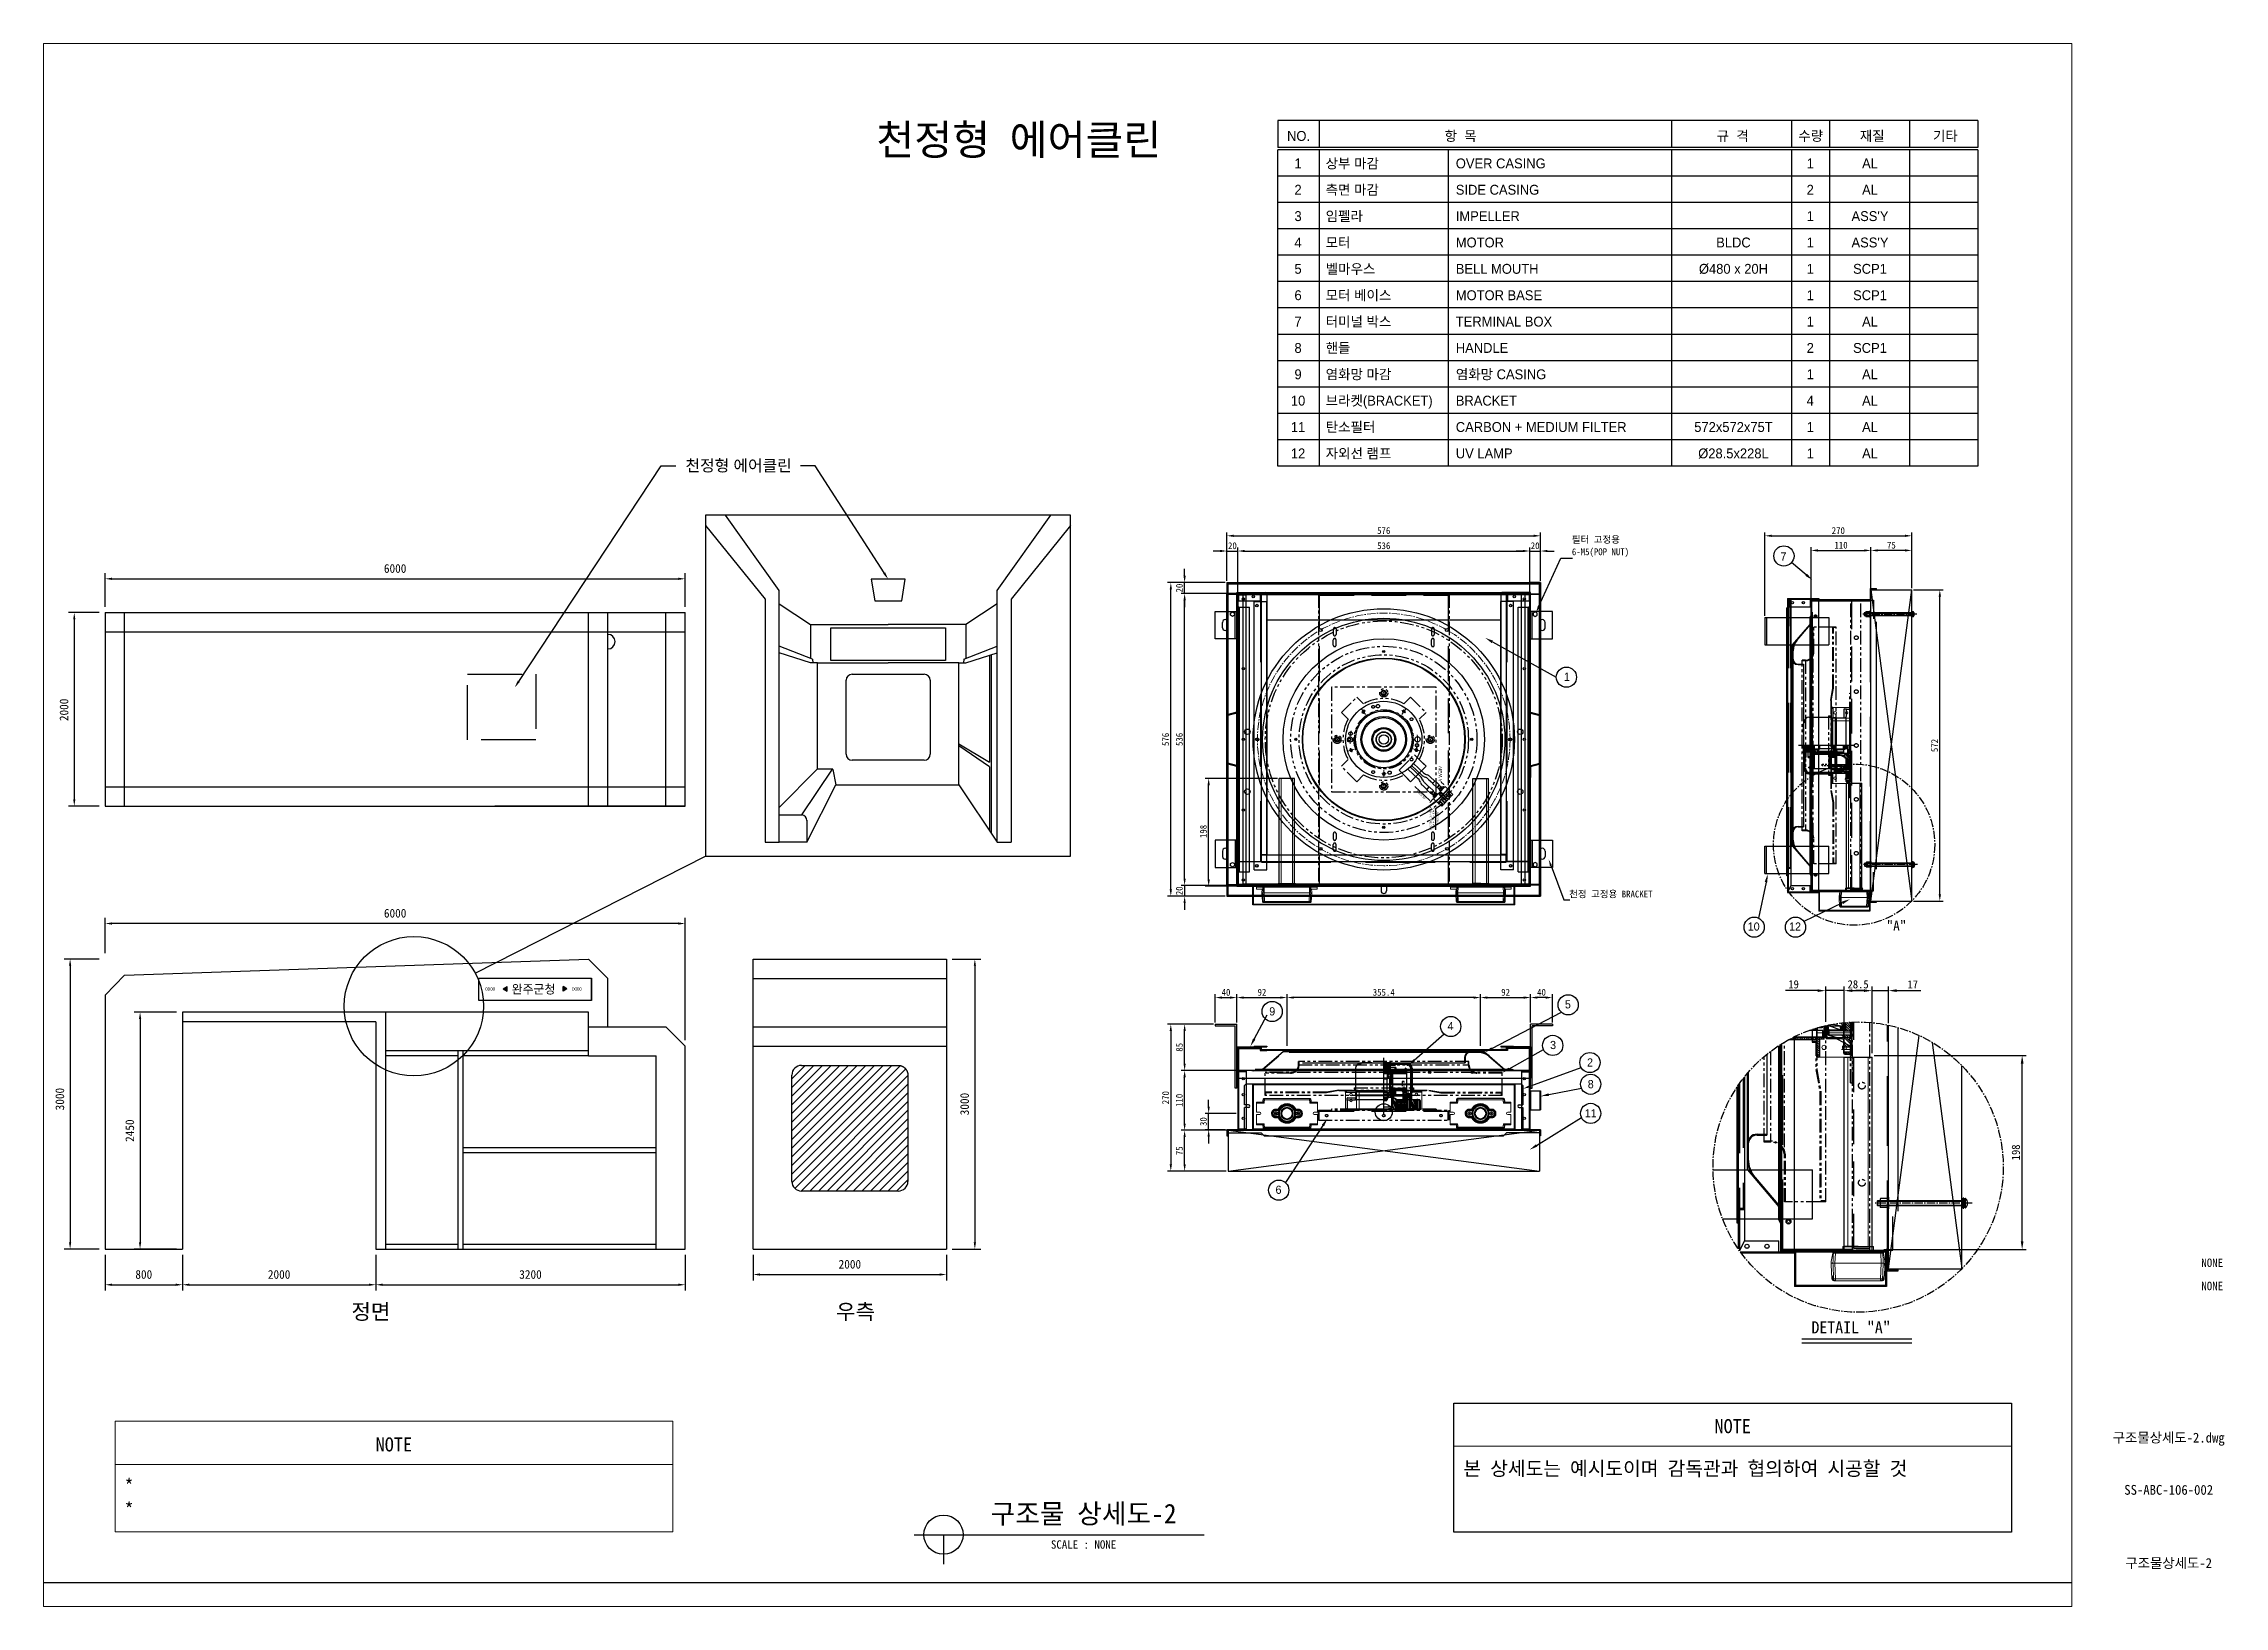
# Paper-space layout '목록1' of a CAD drawing. Header units: millimetres. Extents: x 241 to 629, y 166 to 445.
# The model-space entities are those that its viewports show. They can reach past a viewport. Long polylines and large blocks are cut down to what shows.
import ezdxf
from ezdxf.enums import TextEntityAlignment as Align

# ---------------------------------------------------------------- set-up
doc = ezdxf.new("R2010")
doc.units = ezdxf.units.MM
for name, pattern in [('CENTER2', [1.125, 0.75, -0.125, 0.125, -0.125]), ('CNCKADLINESTYLE_DASH', [18.75, 12.5, -6.25]), ('DASHED2', [0.375, 0.25, -0.125]), ('HIDDEN', [9.525, 6.35, -3.175]), ('HIDDEN2', [4.7625, 3.175, -1.5875]), ('PHANTOM', [2.5, 1.25, -0.25, 0.25, -0.25, 0.25, -0.25])]:
    doc.linetypes.add(name, pattern=pattern)
for name, color, linetype in [('02', 6, 'Continuous'), ('4', 4, 'Continuous'), ('4.Red', 1, 'Continuous'), ('5.Yellow', 2, 'Continuous'), ('6', 6, 'PHANTOM'), ('6.Green', 3, 'Continuous'), ('7', 7, 'Continuous'), ('BOM-UDEF', 3, 'Continuous'), ('cl', 1, 'CENTER2'), ('DEFAULT', 7, 'Continuous'), ('filter', 5, 'Continuous'), ('FILTER-A', 160, 'Continuous'), ('FL', 3, 'Continuous'), ('FT-01', 192, 'Continuous'), ('HL', 2, 'HIDDEN'), ('LG', 3, 'Continuous'), ('OVER', 7, 'Continuous'), ('over casing', 7, 'Continuous'), ('OYMOTOR', 6, 'Continuous'), ('side casing', 2, 'Continuous'), ('단자함', 6, 'Continuous'), ('벨마우스', 5, 'Continuous'), ('앵글-B', 1, 'Continuous'), ('앵글A', 5, 'Continuous'), ('피치선', 1, 'Continuous')]:
    doc.layers.add(name, color=color, linetype=linetype)
doc.layers.add('치수선', color=1, linetype='Continuous', lineweight=18)
doc.styles.add('ROMANS', font='Gulim.ttf')
doc.styles.add('SIMPLEX', font='Dotum.ttf', dxfattribs={"height": 60})
doc.styles.get("Standard").update_dxf_attribs({"font": 'GulimChe.ttf'})
doc.styles.add('style1', font='Gulim.ttf')
doc.styles.add('굴림', font='GulimChe.ttf')

psp = doc.layouts.new('목록1')

# ---------------------------------------------------------------- texts
at = {"style": '굴림'}
for s, height, p in [('NONE', 1.5, (626.96, 227.57)), ('NONE', 1.5, (626.96, 223.44)), ('구조물상세도-2.dwg', 1.75, (619.2, 196.42)), ('SS-ABC-106-002', 1.75, (619.2, 187.11)), ('구조물 상세도-2', 3.5, (425.84, 182.87)), ('SCALE : NONE', 1.5, (425.84, 177.37)), ('구조물상세도-2', 1.75, (619.2, 174.07))]:
    psp.add_text(s, height=height, dxfattribs=at).set_placement(p, align=Align.MIDDLE_CENTER)

msp = doc.modelspace()

# ---------------------------------------------------------------- texts
at = {"style": '굴림'}
msp.add_text('천정형 에어클린', height=10.5, dxfattribs=at).set_placement((336.25, 491.94), align=Align.MIDDLE_CENTER)
at = {"color": 4}
for s, height, p in [('필터 고정용', 2.365, (528.41, 351.83)), ('6-M5(POP NUT)', 2.3654, (528.45, 347.56)), ('천정 고정용 BRACKET', 2.3654, (527.48, 228.61))]:
    msp.add_text(s, height=height, dxfattribs=at).set_placement(p)
at = {"style": 'style1'}
for s, height, p in [('0000', 1.109, (150.82, 196.23)), ('완주군청', 3.024, (160, 195.19)), ('0000', 1.109, (180.99, 196.23))]:
    msp.add_text(s, height=height, dxfattribs=at).set_placement(p)
for s, insert, char_height, attachment_point in [('{\\fGulim|b0|i0|c129|p50;천정형 에어클린}', (257.32, 380.74), 4.032, 3), ('6000', (119.51, 342.92), 3.024, 5), ('6000', (119.51, 223.11), 3.024, 5), ('800', (32.15, 97.58), 3.024, 5), ('2000', (79.19, 97.58), 3.024, 5), ('3200', (166.55, 97.58), 3.024, 5), ('2000', (277.53, 101.12), 3.024, 5), ('{\\fGulim|b0|i0|c129|p50;정면}', (104.32, 87.36), 5.376, 1), ('{\\fGulim|b0|i0|c129|p50;우측}', (272.76, 87.36), 5.376, 1)]:
    msp.add_mtext(s, dxfattribs=dict(insert=insert, char_height=char_height, attachment_point=attachment_point))
at = {"color": 4, "attachment_point": 5}
for s, insert, char_height in [('\\A1;576', (463.07, 356.12), 2.365), ('\\A1;270', (621.04, 356.12), 2.365), ('\\A1;20', (410.47, 350.84), 2.365), ('\\A1;536', (463.07, 350.84), 2.365), ('\\A1;20', (515.68, 350.84), 2.365), ('\\A1;110', (621.99, 351.03), 2.365), ('\\A1;75', (639.49, 351.03), 2.365), ('\\A1;19', (605.49, 198.41), 2.839), ('\\A1;28.5', (627.92, 198.41), 2.839), ('\\A1;17', (646.91, 198.41), 2.839), ('\\A1;40', (408.25, 195.64), 2.365), ('\\A1;92', (420.74, 195.64), 2.365), ('\\A1;355.4', (463.07, 195.64), 2.365), ('\\A1;92', (505.41, 195.64), 2.365), ('\\A1;40', (517.89, 195.64), 2.365)]:
    msp.add_mtext(s, dxfattribs=dict(at, insert=insert, char_height=char_height))
at = {"color": 4, "attachment_point": 5, "rotation": 90}
for s, insert, char_height in [('\\A1;20', (392.04, 336.14), 2.365), ('\\A1;576', (387.25, 283.54), 2.365), ('\\A1;536', (392.04, 283.54), 2.365), ('\\A1;572', (654.49, 281.43), 2.365), ('\\A1;198', (400.4, 251.55), 2.365), ('\\A1;20', (392.04, 230.93), 2.365), ('\\A1;85', (392.04, 176.54), 2.365), ('\\A1;270', (387.25, 159.03), 2.365), ('\\A1;110', (392.04, 158.09), 2.365), ('\\A1;30', (400.4, 150.71), 2.365), ('\\A1;75', (392.04, 140.58), 2.365), ('\\A1;198', (682.74, 140.01), 2.839)]:
    msp.add_mtext(s, dxfattribs=dict(at, insert=insert, char_height=char_height))
at = {"char_height": 3.024, "attachment_point": 5, "rotation": 90}
for s, insert in [('2000', (4.44, 293.81)), ('3000', (2.99, 158.53)), ('3000', (317.41, 156.81)), ('2450', (27.3, 147.57))]:
    msp.add_mtext(s, dxfattribs=dict(at, insert=insert))
at = {"lineweight": 0, "char_height": 4.9, "style": '굴림'}
for s, width, insert, attachment_point in [('NOTE', 276.858, (584.34, 44.83), 5), ('NOTE', 276.858, (119.06, 38.48), 5), ('본 상세도는 예시도이며 감독관과 협의하여 시공할 것', 204.1489, (490.73, 29.87), 4), ('* \\P* ', 204.1489, (25.45, 20.02), 4)]:
    msp.add_mtext_dynamic_manual_height_columns(s, width=width, gutter_width=20, heights=[20.54], dxfattribs=dict(at, insert=insert, attachment_point=attachment_point))
at = {"layer": '4', "color": 7, "style": 'ROMANS'}
for s, height, p in [('NO.', 3.437, (433.46, 491.55)), ('항  목', 3.437, (489.78, 491.55)), ('규  격', 3.437, (584.33, 491.55)), ('수량', 3.437, (611.45, 491.55)), ('재질', 3.437, (632.83, 491.55)), ('기타', 3.437, (658.24, 491.55)), ('1', 3.44, (433.29, 482)), ('1', 3.44, (611.28, 482)), ('AL', 3.437, (632.05, 482)), ('2', 3.44, (433.29, 472.84)), ('2', 3.44, (611.28, 472.84)), ('AL', 3.437, (632.05, 472.84)), ('3', 3.44, (433.29, 463.68)), ('1', 3.44, (611.28, 463.68)), ("ASS'Y", 3.437, (632.05, 463.68)), ('4', 3.44, (433.29, 454.52)), ('BLDC', 3.437, (584.6, 454.52)), ('1', 3.44, (611.28, 454.52)), ("ASS'Y", 3.437, (632.05, 454.52)), ('5', 3.44, (433.29, 445.36)), ('%%C480 x 20H', 3.4373, (584.6, 445.36)), ('1', 3.44, (611.28, 445.36)), ('SCP1', 3.437, (632.05, 445.36)), ('6', 3.44, (433.29, 436.19)), ('1', 3.44, (611.28, 436.19)), ('SCP1', 3.437, (632.05, 436.19)), ('7', 3.44, (433.29, 427.03)), ('1', 3.44, (611.28, 427.03)), ('AL', 3.437, (632.05, 427.03)), ('8', 3.44, (433.29, 417.87)), ('2', 3.44, (611.28, 417.87)), ('SCP1', 3.437, (632.05, 417.87)), ('9', 3.44, (433.29, 408.71)), ('1', 3.44, (611.28, 408.71)), ('AL', 3.437, (632.05, 408.71)), ('10', 3.437, (433.29, 399.55)), ('4', 3.44, (611.28, 399.55)), ('AL', 3.437, (632.05, 399.55)), ('11', 3.437, (433.29, 390.39)), ('572x572x75T', 3.4373, (584.6, 390.39)), ('1', 3.44, (611.28, 390.39)), ('AL', 3.437, (632.05, 390.39)), ('12', 3.437, (433.29, 381.22)), ('%%C28.5x228L', 3.4373, (584.6, 381.22)), ('1', 3.44, (611.28, 381.22)), ('AL', 3.437, (632.05, 381.22))]:
    msp.add_text(s, height=height, dxfattribs=at).set_placement(p, align=Align.CENTER)
for s, height, p in [('상부 마감', 3.437, (442.89, 482)), ('OVER CASING', 3.4373, (488.11, 482)), ('측면 마감', 3.437, (442.89, 472.84)), ('SIDE CASING', 3.4373, (488.11, 472.84)), ('임펠라', 3.437, (442.89, 463.68)), ('IMPELLER', 3.437, (488.11, 463.68)), ('모터', 3.437, (442.89, 454.52)), ('MOTOR', 3.437, (488.11, 454.52)), ('벨마우스', 3.437, (442.89, 445.36)), ('BELL MOUTH', 3.437, (488.11, 445.36)), ('모터 베이스', 3.437, (442.89, 436.19)), ('MOTOR BASE', 3.437, (488.11, 436.19)), ('터미널 박스', 3.437, (442.89, 427.03)), ('TERMINAL BOX', 3.4373, (488.11, 427.03)), ('핸들', 3.437, (442.89, 417.87)), ('HANDLE', 3.437, (488.11, 417.87)), ('염화망 마감', 3.437, (442.89, 408.71)), ('염화망 CASING', 3.437, (488.11, 408.71)), ('브라켓(BRACKET)', 3.4373, (442.89, 399.55)), ('BRACKET', 3.437, (488.11, 399.55)), ('탄소필터', 3.437, (442.89, 390.39)), ('CARBON + MEDIUM FILTER', 3.4373, (488.11, 390.39)), ('자외선 램프', 3.437, (442.89, 381.22)), ('UV LAMP', 3.437, (488.11, 381.22))]:
    msp.add_text(s, height=height, dxfattribs=at).set_placement(p)
at = {"layer": '4', "style": 'SIMPLEX'}
for s, height, p in [('7', 2.84, (601.97, 345.71)), ('1', 2.84, (526.7, 303.88)), ('10', 2.839, (591.63, 217.09)), ('12', 2.839, (606.01, 217.09)), ('9', 2.84, (424.32, 187.61)), ('5', 2.84, (527.06, 190.05)), ('4', 2.84, (486.27, 182.51)), ('3', 2.84, (521.91, 175.92)), ('2', 2.84, (534.76, 169.85)), ('8', 2.84, (535, 162.31)), ('11', 2.839, (535, 152.19)), ('6', 2.84, (426.49, 125.61))]:
    msp.add_text(s, height=height, dxfattribs=at).set_placement(p, align=Align.CENTER)
at = {"layer": '5.Yellow'}
for s, height, p in [('"A"', 3.548, (637.81, 217.02)), ('DETAIL "A"', 4.258, (611.71, 77.08))]:
    msp.add_text(s, height=height, dxfattribs=at).set_placement(p)
at = {"layer": 'OYMOTOR', "style": 'ROMANS', "text_generation_flag": 2}
for s, height, p in [('VIEW A', 1.135, (483.25, 274.28)), ('HOUSING:5557 14R', 0.6623, (479.65, 260.5)), ('(MOLEX OR EQ)', 0.6623, (480.68, 259.55)), ('TER.: 5556T', 0.6623, (482.17, 258.71))]:
    msp.add_text(s, height=height, rotation=90.23013, dxfattribs=at).set_placement(p)
at = {"layer": 'OYMOTOR', "text_generation_flag": 2}
msp.add_text('100±20', height=0.757, rotation=136.75253, dxfattribs=at).set_placement((474.72, 266.04))

# ---------------------------------------------------------------- hatches: boundary and pattern name
h = msp.add_hatch(color=5)
h.dxf.hatch_style = 1
h.set_gradient(color1=(0, 0, 255), color2=(255, 255, 0), tint=1, name='CYLINDER')
h.paths.add_polyline_path([(157.09, 196.82), (158.43, 195.99), (158.43, 197.66)])
h = msp.add_hatch(color=5)
h.dxf.hatch_style = 1
h.set_gradient(color1=(0, 0, 255), color2=(255, 255, 0), tint=1, name='CYLINDER')
h.paths.add_polyline_path([(177.86, 197.66), (177.86, 195.99), (179.2, 196.82)])

# ---------------------------------------------------------------- linework, layer by layer
at = {"linetype": 'ByBlock', "lineweight": -2}
for p, q in [((211.99, 378.58), (217.03, 378.58)), ((265.42, 378.58), (260.38, 378.58))]:
    msp.add_line(p, q, dxfattribs=at)
at = {"color": 1}
for p, q in [((354.26, 361.52), (227.42, 361.52)), ((227.42, 361.52), (227.42, 242.99)), ((354.26, 242.99), (354.26, 361.52)), ((147.33, 202.32), (227.42, 242.99)), ((227.42, 242.99), (354.26, 242.99))]:
    msp.add_line(p, q, dxfattribs=at)
for p, q in [((227.42, 357.86), (248.06, 332.22)), ((253.01, 335.29), (234.27, 361.52)), ((328.67, 335.29), (347.41, 361.52)), ((354.26, 357.86), (333.62, 332.22)), ((253.01, 247.85), (253.01, 335.29)), ((296.79, 339.23), (284.88, 339.23)), ((284.88, 339.23), (286.18, 331.73)), ((295.63, 331.73), (296.79, 339.23)), ((328.67, 247.85), (328.67, 335.29)), ((18.71, 327.59), (18.71, 260.39)), ((18.71, 327.59), (220.31, 327.59)), ((25.43, 260.39), (25.43, 327.59)), ((186.71, 260.39), (186.71, 327.59)), ((193.43, 260.39), (193.43, 327.59)), ((213.59, 260.39), (213.59, 327.59)), ((220.31, 260.39), (220.31, 327.59)), ((248.06, 332.22), (248.06, 247.85)), ((253.01, 330.64), (263.82, 323.47)), ((286.18, 331.73), (295.63, 331.73)), ((328.67, 330.64), (317.85, 323.47)), ((333.62, 332.22), (333.62, 247.85)), ((630.06, 327.53), (629.98, 327.45)), ((629.98, 327.45), (629.98, 326.67)), ((629.98, 326.67), (630.06, 326.59)), ((647.01, 327.53), (630.06, 327.53)), ((630.06, 327.53), (630.06, 326.59)), ((630.06, 326.59), (647.01, 326.59)), ((630.64, 327.93), (630.58, 327.82)), ((630.58, 327.82), (630.58, 326.3)), ((630.58, 326.3), (630.64, 326.19)), ((632.01, 327.93), (630.64, 327.93)), ((632.01, 327.5), (630.64, 327.5)), ((632.01, 326.62), (630.64, 326.62)), ((632.01, 326.19), (630.64, 326.19)), ((632.06, 328.19), (632.01, 327.93)), ((632.06, 325.92), (632.01, 326.19)), ((632.06, 328.19), (632.19, 328.19)), ((632.06, 325.92), (632.06, 328.19)), ((632.19, 325.92), (632.06, 325.92)), ((632.19, 328.19), (632.19, 325.92)), ((646.62, 328.01), (646.58, 327.96)), ((646.58, 327.96), (646.58, 326.16)), ((646.58, 326.16), (646.62, 326.11)), ((646.76, 328.01), (646.62, 328.01)), ((646.62, 326.11), (646.76, 326.11)), ((646.76, 326.11), (646.76, 328.01)), ((646.76, 327.86), (646.76, 326.26)), ((647.01, 327.86), (646.76, 327.86)), ((646.76, 327.22), (647.01, 326.98)), ((646.76, 327.14), (647.01, 326.9)), ((646.76, 326.26), (647.01, 326.26)), ((646.81, 327.53), (646.81, 326.59)), ((647.09, 327.94), (647.01, 327.94)), ((647.01, 327.94), (647.01, 326.18)), ((647.01, 326.26), (647.01, 327.86)), ((647.01, 327.86), (647.01, 326.26)), ((647.01, 326.18), (647.09, 326.18)), ((647.09, 326.18), (647.09, 327.94)), ((18.71, 320.87), (220.31, 320.87)), ((263.82, 323.47), (263.82, 311.67)), ((263.82, 323.47), (290.84, 323.47)), ((270.87, 322.34), (310.81, 322.34)), ((270.87, 310.97), (270.87, 322.34)), ((317.85, 323.47), (290.84, 323.47)), ((310.81, 322.34), (310.81, 310.97)), ((317.85, 323.47), (317.85, 311.67)), ((264.57, 311.37), (253.01, 315.97)), ((263.82, 310.14), (253.01, 313.59)), ((264.57, 311.37), (264.61, 310.14)), ((310.81, 310.97), (270.87, 310.97)), ((317.11, 311.37), (317.07, 310.14)), ((317.11, 311.37), (328.67, 315.97)), ((317.85, 310.14), (328.67, 313.59)), ((326.07, 312.76), (326.07, 275.59)), ((326.65, 312.94), (326.65, 250.87)), ((266.27, 310.14), (263.82, 310.14)), ((266.27, 273.27), (266.27, 310.14)), ((266.27, 310.14), (290.84, 310.14)), ((276.2, 278.36), (276.2, 304.1)), ((278.28, 306.18), (303.4, 306.18)), ((315.4, 310.14), (290.84, 310.14)), ((305.48, 304.1), (305.48, 278.36)), ((315.4, 267.71), (315.4, 310.14)), ((315.4, 310.14), (317.85, 310.14)), ((315.4, 281.95), (326.07, 275.59)), ((326.07, 273.99), (315.4, 281.36)), ((253.01, 259.89), (266.27, 273.27)), ((260.81, 257.29), (271.51, 273.24)), ((271.51, 273.24), (266.27, 273.24)), ((271.67, 273.11), (272.65, 267.71)), ((303.4, 276.28), (278.28, 276.28)), ((326.07, 273.99), (326.07, 251.75)), ((18.71, 267.11), (220.31, 267.11)), ((262.55, 247.85), (272.65, 267.71)), ((272.65, 267.71), (315.4, 267.71)), ((315.4, 267.71), (328.67, 247.85)), ((18.71, 260.39), (220.31, 260.39)), ((220.31, 260.39), (154.18, 260.39)), ((253.01, 257.29), (260.81, 257.29)), ((262.55, 255.42), (262.55, 247.85)), ((248.06, 247.85), (253.01, 247.85)), ((262.55, 247.85), (253.01, 247.85)), ((328.67, 247.85), (333.62, 247.85)), ((630.26, 240.48), (630.18, 240.4)), ((630.18, 240.4), (630.18, 239.62)), ((630.18, 239.62), (630.26, 239.54)), ((647.21, 240.48), (630.26, 240.48)), ((630.26, 240.48), (630.26, 239.54)), ((630.26, 239.54), (647.21, 239.54)), ((630.84, 240.89), (630.78, 240.77)), ((630.78, 240.77), (630.78, 239.25)), ((630.78, 239.25), (630.84, 239.14)), ((632.21, 240.89), (630.84, 240.89)), ((632.21, 240.45), (630.84, 240.45)), ((632.21, 239.57), (630.84, 239.57)), ((632.21, 239.14), (630.84, 239.14)), ((632.26, 241.15), (632.21, 240.89)), ((632.26, 238.88), (632.21, 239.14)), ((632.26, 241.15), (632.39, 241.15)), ((632.26, 238.88), (632.26, 241.15)), ((632.39, 238.88), (632.26, 238.88)), ((632.39, 241.15), (632.39, 238.88)), ((646.82, 240.96), (646.78, 240.91)), ((646.78, 240.91), (646.78, 239.11)), ((646.78, 239.11), (646.82, 239.07)), ((646.96, 240.96), (646.82, 240.96)), ((646.82, 239.07), (646.96, 239.07)), ((646.96, 239.07), (646.96, 240.96)), ((646.96, 240.82), (646.96, 239.21)), ((647.21, 240.82), (646.96, 240.82)), ((646.96, 240.18), (647.21, 239.93)), ((646.96, 240.09), (647.21, 239.85)), ((646.96, 239.21), (647.21, 239.21)), ((647.01, 240.48), (647.01, 239.54)), ((647.29, 240.89), (647.21, 240.89)), ((647.21, 240.89), (647.21, 239.13)), ((647.21, 239.21), (647.21, 240.82)), ((647.21, 240.82), (647.21, 239.21)), ((647.21, 239.13), (647.29, 239.13)), ((647.29, 239.13), (647.29, 240.89)), ((25.43, 201.58), (186.71, 207.21)), ((193.43, 200.49), (186.71, 207.21)), ((243.93, 106.41), (243.93, 207.21)), ((243.93, 207.21), (311.13, 207.21)), ((311.13, 207.21), (311.13, 106.41)), ((311.13, 207.21), (311.13, 176.97)), ((18.71, 194.63), (25.43, 201.58)), ((148.57, 200.6), (187.72, 200.6)), ((148.57, 192.79), (148.57, 200.6)), ((157.09, 196.82), (158.43, 197.66)), ((158.43, 195.99), (158.43, 197.66)), ((177.86, 195.99), (177.86, 197.66)), ((179.2, 196.82), (177.86, 197.66)), ((187.72, 200.6), (187.72, 192.79)), ((187.72, 192.79), (187.72, 200.49)), ((193.43, 183.69), (193.43, 200.49)), ((243.93, 200.49), (311.13, 200.49)), ((18.71, 194.63), (18.71, 106.41)), ((187.72, 192.79), (148.57, 192.79)), ((157.09, 196.82), (158.43, 195.99)), ((179.2, 196.82), (177.86, 195.99)), ((186.71, 188.73), (45.59, 188.73)), ((45.59, 188.73), (45.59, 106.41)), ((112.79, 188.73), (45.59, 188.73)), ((112.79, 185.37), (45.59, 185.37)), ((112.79, 185.37), (112.79, 106.41)), ((116.15, 188.73), (116.15, 106.41)), ((186.71, 173.61), (186.71, 188.73)), ((186.71, 183.69), (213.59, 183.69)), ((213.59, 183.69), (220.31, 176.97)), ((243.93, 183.69), (311.13, 183.69)), ((186.71, 175.29), (116.15, 175.29)), ((141.35, 175.29), (141.35, 106.41)), ((143.03, 175.29), (143.03, 106.41)), ((220.31, 106.41), (220.31, 176.97)), ((243.93, 176.97), (311.13, 176.97)), ((141.35, 173.61), (116.15, 173.61)), ((186.71, 173.61), (143.03, 173.61)), ((186.71, 173.61), (210.23, 173.61)), ((210.23, 106.41), (210.23, 173.61)), ((257.37, 129.93), (257.37, 166.89)), ((260.73, 170.25), (294.33, 170.25)), ((294.33, 170.25), (294.44, 170.25)), ((294.44, 170.25), (294.56, 170.25)), ((294.56, 170.25), (294.67, 170.24)), ((294.67, 170.24), (294.78, 170.22)), ((294.78, 170.22), (294.9, 170.21)), ((294.9, 170.21), (295.01, 170.18)), ((295.01, 170.18), (295.12, 170.16)), ((295.12, 170.16), (295.23, 170.13)), ((295.23, 170.13), (295.34, 170.1)), ((295.34, 170.1), (295.45, 170.06)), ((295.45, 170.06), (295.56, 170.02)), ((295.56, 170.02), (295.67, 169.98)), ((295.67, 169.98), (295.77, 169.93)), ((295.77, 169.93), (295.87, 169.88)), ((295.87, 169.88), (295.97, 169.82)), ((295.97, 169.82), (296.07, 169.77)), ((296.07, 169.77), (296.17, 169.7)), ((296.17, 169.7), (296.26, 169.64)), ((296.26, 169.64), (296.36, 169.57)), ((296.36, 169.57), (296.45, 169.5)), ((296.45, 169.5), (296.53, 169.43)), ((296.53, 169.43), (296.62, 169.35)), ((296.62, 169.35), (296.7, 169.27)), ((296.7, 169.27), (296.78, 169.19)), ((296.78, 169.19), (296.86, 169.1)), ((296.86, 169.1), (296.93, 169.01)), ((296.93, 169.01), (297, 168.92)), ((297, 168.92), (297.07, 168.83)), ((297.07, 168.83), (297.14, 168.74)), ((297.14, 168.74), (297.2, 168.64)), ((297.2, 168.64), (297.26, 168.54)), ((297.26, 168.54), (297.31, 168.44)), ((297.31, 168.44), (297.36, 168.34)), ((297.36, 168.34), (297.41, 168.23)), ((297.41, 168.23), (297.45, 168.13)), ((297.45, 168.13), (297.49, 168.02)), ((297.49, 168.02), (297.53, 167.91)), ((297.53, 167.91), (297.56, 167.8)), ((297.56, 167.8), (297.59, 167.69)), ((297.59, 167.69), (297.62, 167.58)), ((297.62, 167.58), (297.64, 167.47)), ((297.64, 167.47), (297.66, 167.35)), ((297.66, 167.35), (297.67, 167.24)), ((297.67, 167.24), (297.68, 167.12)), ((297.68, 167.12), (297.68, 167.01)), ((297.68, 167.01), (297.69, 166.89)), ((297.69, 166.89), (297.69, 129.93)), ((143.03, 141.69), (210.23, 141.69)), ((143.03, 140.01), (210.23, 140.01)), ((294.33, 126.57), (260.73, 126.57)), ((634.64, 123.23), (634.49, 123.08)), ((634.49, 123.08), (634.49, 121.68)), ((634.49, 121.68), (634.64, 121.53)), ((665.15, 123.23), (634.64, 123.23)), ((634.64, 123.23), (634.64, 121.53)), ((634.64, 121.53), (665.15, 121.53)), ((635.68, 123.95), (635.56, 123.74)), ((635.56, 123.74), (635.56, 121.02)), ((638.15, 123.95), (635.68, 123.95)), ((638.15, 123.17), (635.68, 123.17)), ((638.15, 121.59), (635.68, 121.59)), ((638.24, 124.42), (638.15, 123.95)), ((638.24, 124.42), (638.48, 124.42)), ((638.24, 120.34), (638.24, 124.42)), ((638.48, 124.42), (638.48, 120.34)), ((664.45, 124.08), (664.36, 124)), ((664.36, 124), (664.36, 120.76)), ((664.7, 124.08), (664.45, 124.08)), ((664.7, 120.68), (664.7, 124.08)), ((664.7, 123.83), (664.7, 120.93)), ((665.15, 123.83), (664.7, 123.83)), ((664.7, 122.68), (665.15, 122.23)), ((664.7, 122.53), (665.15, 122.08)), ((664.79, 123.23), (664.79, 121.53)), ((665.28, 123.97), (665.15, 123.97)), ((665.15, 123.97), (665.15, 120.79)), ((665.15, 120.93), (665.15, 123.83)), ((665.15, 123.83), (665.15, 120.93)), ((665.28, 120.79), (665.28, 123.97)), ((635.56, 121.02), (635.68, 120.81)), ((638.15, 120.81), (635.68, 120.81)), ((638.24, 120.34), (638.15, 120.81)), ((638.48, 120.34), (638.24, 120.34)), ((664.36, 120.76), (664.45, 120.68)), ((664.45, 120.68), (664.7, 120.68)), ((664.7, 120.93), (665.15, 120.93)), ((665.15, 120.79), (665.28, 120.79)), ((18.71, 106.41), (45.59, 106.41)), ((112.79, 106.41), (220.31, 106.41)), ((116.15, 108.09), (141.35, 108.09)), ((143.03, 108.09), (210.23, 108.09)), ((243.93, 106.41), (311.13, 106.41))]:
    msp.add_line(p, q)
at = {"color": 3}
for p, q in [((406.21, 349.01), (403.84, 349.01)), ((408.57, 338.63), (408.57, 355.48)), ((408.57, 338.63), (408.57, 350.2)), ((408.57, 349.01), (412.36, 349.01)), ((410.94, 354.3), (515.21, 354.3)), ((412.36, 334.84), (412.36, 350.2)), ((412.36, 334.84), (412.36, 350.2)), ((414.72, 349.01), (511.42, 349.01)), ((414.72, 349.01), (417.09, 349.01)), ((511.42, 349.01), (509.06, 349.01)), ((513.79, 334.84), (513.79, 350.2)), ((513.79, 334.84), (513.79, 350.2)), ((513.79, 349.01), (517.57, 349.01)), ((517.57, 338.63), (517.57, 355.48)), ((517.57, 338.63), (517.57, 350.2)), ((519.94, 349.01), (522.3, 349.01)), ((595.49, 326.49), (595.49, 355.48)), ((597.86, 354.3), (644.22, 354.3)), ((611.58, 332.73), (611.58, 350.39)), ((613.94, 349.21), (630.03, 349.21)), ((632.39, 336.4), (632.39, 350.39)), ((632.39, 336.14), (632.39, 350.39)), ((644.22, 349.21), (634.76, 349.21)), ((646.59, 336.14), (646.59, 355.48)), ((646.59, 336.14), (646.59, 350.39)), ((393.87, 340.4), (393.87, 342.77)), ((407.98, 338.04), (387.89, 338.04)), ((389.07, 231.4), (389.07, 335.67)), ((407.98, 338.04), (392.68, 338.04)), ((411.77, 334.25), (392.68, 334.25)), ((411.77, 334.25), (392.68, 334.25)), ((393.87, 334.25), (393.87, 338.04)), ((647.18, 335.55), (657.49, 335.55)), ((393.87, 235.19), (393.87, 331.89)), ((393.87, 331.89), (393.87, 329.52)), ((656.31, 229.67), (656.31, 333.18)), ((426.1, 269.97), (401.04, 269.97)), ((402.22, 234.86), (402.22, 267.6)), ((393.87, 235.19), (393.87, 237.55)), ((407.98, 229.04), (387.89, 229.04)), ((411.77, 232.82), (392.68, 232.82)), ((411.77, 232.82), (392.68, 232.82)), ((407.98, 229.04), (392.68, 229.04)), ((393.87, 232.82), (393.87, 229.04)), ((418.25, 232.5), (401.04, 232.5)), ((393.87, 226.67), (393.87, 224.3)), ((647.18, 227.3), (657.49, 227.3)), ((616.68, 185.42), (616.68, 197.64)), ((623.06, 174.44), (623.06, 197.64)), ((623.06, 174.44), (623.06, 197.64)), ((632.77, 174.44), (632.77, 197.64)), ((632.77, 175.15), (632.77, 197.64)), ((638.48, 184.91), (638.48, 197.64)), ((404.47, 185.17), (404.47, 195)), ((406.83, 193.82), (409.67, 193.82)), ((412.04, 185.17), (412.04, 195)), ((412.04, 185.17), (412.04, 195)), ((414.4, 193.82), (427.08, 193.82)), ((429.45, 177.05), (429.45, 195)), ((429.45, 177.05), (429.45, 195)), ((494.33, 193.82), (431.81, 193.82)), ((496.7, 177.64), (496.7, 195)), ((496.7, 177.05), (496.7, 195)), ((499.07, 193.82), (511.74, 193.82)), ((514.11, 185.17), (514.11, 195)), ((514.11, 185.17), (514.11, 195)), ((519.31, 193.82), (516.48, 193.82)), ((521.68, 185.17), (521.68, 195)), ((613.84, 196.22), (602.73, 196.22)), ((623.06, 196.22), (616.68, 196.22)), ((625.9, 196.22), (628.74, 196.22)), ((625.9, 196.22), (629.93, 196.22)), ((629.93, 196.22), (627.09, 196.22)), ((632.77, 196.22), (638.48, 196.22)), ((641.31, 196.22), (649.66, 196.22)), ((403.88, 184.58), (387.89, 184.58)), ((389.07, 182.21), (389.07, 135.85)), ((403.88, 184.58), (392.68, 184.58)), ((393.87, 170.86), (393.87, 182.21)), ((411.77, 168.49), (392.68, 168.49)), ((411.77, 168.49), (392.68, 168.49)), ((633.48, 173.73), (686.34, 173.73)), ((684.92, 109.12), (684.92, 170.89)), ((393.87, 150.04), (393.87, 166.13)), ((411.77, 153.54), (401.04, 153.54)), ((402.22, 155.91), (402.22, 158.28)), ((402.22, 147.87), (402.22, 153.54)), ((407.98, 147.68), (392.68, 147.68)), ((408.36, 147.68), (392.68, 147.68)), ((393.87, 135.85), (393.87, 145.31)), ((407.98, 147.87), (401.04, 147.87)), ((402.22, 145.5), (402.22, 143.14)), ((408.36, 133.49), (387.89, 133.49)), ((408.36, 133.49), (392.68, 133.49)), ((636.8, 106.29), (686.34, 106.29))]:
    msp.add_line(p, q, dxfattribs=at)
at = {"color": 252}
for p, q in [((18.71, 329.61), (18.71, 341.37)), ((220.31, 329.61), (220.31, 341.37)), ((21.06, 339.36), (217.96, 339.36)), ((16.69, 327.59), (5.99, 327.59)), ((8, 325.24), (8, 262.75)), ((16.69, 260.39), (5.99, 260.39)), ((18.71, 209.23), (18.71, 221.57)), ((220.31, 178.99), (220.31, 221.57)), ((217.96, 219.55), (21.06, 219.55)), ((16.69, 207.21), (4.54, 207.21)), ((6.55, 204.86), (6.55, 108.77)), ((313.14, 207.21), (322.99, 207.21)), ((320.97, 204.86), (320.97, 108.77)), ((43.57, 188.73), (28.85, 188.73)), ((30.86, 186.38), (30.86, 108.77)), ((16.69, 106.41), (4.54, 106.41)), ((43.57, 106.41), (28.85, 106.41)), ((313.14, 106.41), (322.99, 106.41)), ((18.71, 104.4), (18.71, 92)), ((45.59, 104.4), (45.59, 92)), ((45.59, 104.4), (45.59, 92)), ((112.79, 104.4), (112.79, 92)), ((112.79, 104.4), (112.79, 92)), ((220.31, 104.4), (220.31, 92)), ((243.93, 104.4), (243.93, 95.54)), ((311.13, 104.4), (311.13, 95.54)), ((21.06, 94.01), (43.24, 94.01)), ((47.94, 94.01), (110.44, 94.01)), ((115.14, 94.01), (217.96, 94.01)), ((246.28, 97.56), (308.77, 97.56))]:
    msp.add_line(p, q, dxfattribs=at)
at = {"color": 2}
for p, q in [((426.69, 232.5), (426.69, 269.97)), ((432.09, 269.97), (426.69, 269.97)), ((432.09, 232.5), (432.09, 269.97)), ((494.06, 232.5), (494.06, 269.97)), ((494.06, 269.97), (499.45, 269.97)), ((499.45, 232.5), (499.45, 269.97)), ((623.83, 230.9), (623.83, 268.37)), ((623.83, 268.37), (629.22, 268.37)), ((629.22, 230.9), (629.22, 268.37)), ((429.39, 233.44), (432.09, 233.44)), ((496.76, 233.44), (494.06, 233.44)), ((626.53, 231.85), (623.83, 231.85)), ((623.06, 105.64), (623.06, 173.08)), ((623.06, 173.08), (632.77, 173.08)), ((632.77, 105.64), (632.77, 173.08)), ((627.92, 107.34), (623.06, 107.34))]:
    msp.add_line(p, q, dxfattribs=at)
at = {"color": 2, "lineweight": 13}
for p, q in [((427.42, 233.44), (427.42, 269.97)), ((431.36, 233.44), (431.36, 269.97)), ((494.78, 233.44), (494.78, 269.97)), ((498.72, 233.44), (498.72, 269.97)), ((624.55, 231.85), (624.55, 268.37)), ((628.49, 231.85), (628.49, 268.37)), ((624.36, 107.34), (624.36, 173.08)), ((631.45, 107.34), (631.45, 173.08))]:
    msp.add_line(p, q, dxfattribs=at)
at = {"color": 2, "linetype": 'Continuous', "lineweight": 15}
for p, q in [((418.84, 232.5), (418.84, 231.55)), ((421.41, 232.5), (418.84, 232.5)), ((421.18, 232.14), (418.84, 232.14)), ((421.04, 231.55), (418.84, 231.55)), ((420.74, 230.21), (420.81, 231.55)), ((420.9, 227.18), (420.74, 230.21)), ((421.09, 230.21), (420.74, 230.21)), ((420.88, 229.83), (420.79, 229.83)), ((420.88, 229.74), (420.79, 229.74)), ((420.89, 227.75), (420.92, 227.18)), ((420.91, 227.75), (420.89, 227.75)), ((420.94, 227.18), (420.91, 227.75)), ((420.92, 227.75), (420.95, 227.18)), ((420.94, 227.75), (420.92, 227.75)), ((420.97, 227.18), (420.94, 227.75)), ((420.97, 227.75), (421, 227.18)), ((420.99, 227.75), (420.97, 227.75)), ((421.02, 227.18), (420.99, 227.75)), ((421.04, 232.12), (421.04, 231.55)), ((421.07, 232.12), (421.04, 232.12)), ((421.07, 232.12), (421.07, 232.14)), ((421.47, 230.21), (421.55, 232.14)), ((421.47, 230.21), (421.6, 227.18)), ((421.47, 230.21), (437.31, 230.21)), ((437.23, 232.5), (421.55, 232.5)), ((421.55, 232.14), (421.55, 232.5)), ((437.23, 232.14), (421.55, 232.14)), ((426.4, 232.5), (426.41, 233.35)), ((426.41, 233.35), (432.36, 233.35)), ((426.51, 233.44), (429.39, 233.44)), ((432.36, 233.35), (432.38, 232.5)), ((437.18, 227.18), (437.31, 230.21)), ((437.23, 232.5), (437.23, 232.14)), ((437.23, 232.14), (437.31, 230.21)), ((439.94, 232.5), (437.37, 232.5)), ((439.94, 232.14), (437.6, 232.14)), ((438.03, 230.21), (437.69, 230.21)), ((437.71, 232.12), (437.71, 232.14)), ((437.74, 232.12), (437.71, 232.12)), ((437.74, 231.55), (437.74, 232.12)), ((439.94, 231.55), (437.74, 231.55)), ((437.79, 227.75), (437.76, 227.18)), ((437.78, 227.18), (437.81, 227.75)), ((437.81, 227.75), (437.79, 227.75)), ((437.84, 227.75), (437.81, 227.18)), ((437.82, 227.18), (437.85, 227.75)), ((437.85, 227.75), (437.84, 227.75)), ((437.87, 227.75), (437.84, 227.18)), ((437.85, 227.18), (437.88, 227.75)), ((437.88, 227.75), (437.87, 227.75)), ((438.02, 229.9), (437.88, 227.18)), ((437.97, 231.55), (438.02, 230.52)), ((438.03, 230.21), (438.03, 230.21)), ((439.94, 231.55), (439.94, 232.5)), ((486.21, 231.55), (486.21, 232.5)), ((486.21, 232.5), (488.77, 232.5)), ((486.21, 232.14), (488.55, 232.14)), ((486.21, 231.55), (488.41, 231.55)), ((488.11, 230.21), (488.46, 230.21)), ((488.11, 230.21), (488.11, 230.21)), ((488.18, 231.55), (488.13, 230.52)), ((488.13, 229.9), (488.27, 227.18)), ((488.26, 227.75), (488.27, 227.75)), ((488.29, 227.18), (488.26, 227.75)), ((488.27, 227.75), (488.3, 227.18)), ((488.29, 227.75), (488.31, 227.75)), ((488.32, 227.18), (488.29, 227.75)), ((488.31, 227.75), (488.34, 227.18)), ((488.34, 227.75), (488.36, 227.75)), ((488.37, 227.18), (488.34, 227.75)), ((488.36, 227.75), (488.39, 227.18)), ((488.41, 232.12), (488.43, 232.12)), ((488.41, 231.55), (488.41, 232.12)), ((488.43, 232.12), (488.43, 232.14)), ((488.92, 232.14), (488.83, 230.21)), ((488.97, 227.18), (488.83, 230.21)), ((504.68, 230.21), (488.83, 230.21)), ((488.92, 232.5), (504.59, 232.5)), ((488.92, 232.5), (488.92, 232.14)), ((488.92, 232.14), (504.59, 232.14)), ((493.78, 233.35), (493.77, 232.5)), ((499.73, 233.35), (493.78, 233.35)), ((499.64, 233.44), (496.76, 233.44)), ((499.75, 232.5), (499.73, 233.35)), ((504.68, 230.21), (504.54, 227.18)), ((504.59, 232.14), (504.59, 232.5)), ((504.68, 230.21), (504.59, 232.14)), ((504.74, 232.5), (507.31, 232.5)), ((504.97, 232.14), (507.31, 232.14)), ((505.06, 230.21), (505.4, 230.21)), ((505.08, 232.12), (505.08, 232.14)), ((505.08, 232.12), (505.11, 232.12)), ((505.11, 232.12), (505.11, 231.55)), ((505.11, 231.55), (507.31, 231.55)), ((505.13, 227.18), (505.16, 227.75)), ((505.18, 227.75), (505.15, 227.18)), ((505.16, 227.75), (505.18, 227.75)), ((505.17, 227.18), (505.2, 227.75)), ((505.22, 227.75), (505.19, 227.18)), ((505.2, 227.75), (505.22, 227.75)), ((505.21, 227.18), (505.24, 227.75)), ((505.25, 227.75), (505.22, 227.18)), ((505.24, 227.18), (505.4, 230.21)), ((505.24, 227.75), (505.25, 227.75)), ((505.27, 229.83), (505.28, 230.02)), ((505.27, 229.83), (505.36, 229.83)), ((505.27, 229.74), (505.35, 229.74)), ((505.28, 230.11), (505.28, 230.21)), ((505.28, 230.02), (505.28, 230.11)), ((505.4, 230.21), (505.33, 231.55)), ((505.37, 230.02), (505.36, 229.92)), ((505.36, 229.92), (505.36, 229.83)), ((505.38, 230.21), (505.37, 230.02)), ((507.31, 232.5), (507.31, 231.55)), ((621.32, 228.61), (621.67, 228.61)), ((621.32, 228.61), (621.32, 228.61)), ((621.62, 230.52), (621.34, 228.92)), ((621.34, 228.3), (621.48, 225.58)), ((621.62, 230.52), (621.64, 230.52)), ((621.64, 230.52), (621.65, 230.54)), ((622.13, 230.54), (622.04, 228.61)), ((622.18, 225.58), (622.04, 228.61)), ((631.01, 228.61), (622.04, 228.61)), ((622.13, 230.9), (630.92, 230.9)), ((622.13, 230.9), (622.13, 230.54)), ((622.13, 230.54), (630.92, 230.54)), ((623.55, 231.75), (623.54, 230.9)), ((629.5, 231.75), (623.55, 231.75)), ((629.41, 231.85), (626.53, 231.85)), ((629.52, 230.9), (629.5, 231.75)), ((631.01, 228.61), (630.87, 225.58)), ((630.92, 230.54), (630.92, 230.9)), ((631.01, 228.61), (630.92, 230.54)), ((631.38, 228.61), (631.73, 228.61)), ((631.41, 230.52), (631.41, 230.54)), ((631.41, 230.52), (631.44, 230.52)), ((631.73, 228.61), (631.44, 230.52)), ((631.57, 225.58), (631.73, 228.61)), ((631.59, 228.23), (631.69, 228.23)), ((631.6, 228.14), (631.68, 228.14)), ((420.92, 227.18), (420.9, 227.18)), ((420.95, 227.18), (420.94, 227.18)), ((421, 227.18), (420.97, 227.18)), ((421.23, 227.18), (421.02, 227.18)), ((421.39, 226.82), (421.38, 226.82)), ((437.18, 227.18), (421.6, 227.18)), ((421.6, 227.18), (421.6, 226.82)), ((437.18, 226.82), (421.6, 226.82)), ((437.18, 226.82), (437.18, 227.18)), ((437.4, 226.82), (437.39, 226.82)), ((437.4, 226.82), (437.43, 226.83)), ((437.76, 227.18), (437.55, 227.18)), ((437.81, 227.18), (437.78, 227.18)), ((437.84, 227.18), (437.82, 227.18)), ((437.88, 227.18), (437.85, 227.18)), ((488.27, 227.18), (488.29, 227.18)), ((488.3, 227.18), (488.32, 227.18)), ((488.34, 227.18), (488.37, 227.18)), ((488.39, 227.18), (488.6, 227.18)), ((488.74, 226.82), (488.72, 226.83)), ((488.74, 226.82), (488.76, 226.82)), ((488.97, 227.18), (504.54, 227.18)), ((488.97, 226.82), (488.97, 227.18)), ((488.97, 226.82), (504.54, 226.82)), ((504.54, 227.18), (504.54, 226.82)), ((504.76, 226.82), (504.77, 226.82)), ((504.92, 227.18), (505.13, 227.18)), ((505.15, 227.18), (505.17, 227.18)), ((505.19, 227.18), (505.21, 227.18)), ((505.22, 227.18), (505.24, 227.18)), ((621.47, 226.15), (621.49, 226.15)), ((621.5, 225.58), (621.47, 226.15)), ((621.48, 225.58), (621.5, 225.58)), ((621.49, 226.15), (621.52, 225.58)), ((621.5, 226.15), (621.52, 226.15)), ((621.53, 225.58), (621.5, 226.15)), ((621.52, 226.15), (621.55, 225.58)), ((621.52, 225.58), (621.53, 225.58)), ((621.55, 226.15), (621.57, 226.15)), ((621.58, 225.58), (621.55, 226.15)), ((621.55, 225.58), (621.58, 225.58)), ((621.57, 226.15), (621.6, 225.58)), ((621.6, 225.58), (621.81, 225.58)), ((621.96, 225.22), (621.93, 225.23)), ((621.96, 225.22), (621.97, 225.22)), ((622.18, 225.58), (630.87, 225.58)), ((622.18, 225.22), (622.18, 225.58)), ((622.18, 225.22), (630.87, 225.22)), ((630.87, 225.58), (630.87, 225.22)), ((631.08, 225.22), (631.1, 225.22)), ((631.25, 225.58), (631.45, 225.58)), ((631.45, 225.58), (631.48, 226.15)), ((631.51, 226.15), (631.48, 225.58)), ((631.48, 226.15), (631.51, 226.15)), ((631.48, 225.58), (631.5, 225.58)), ((631.5, 225.58), (631.53, 226.15)), ((631.55, 226.15), (631.52, 225.58)), ((631.52, 225.58), (631.54, 225.58)), ((631.53, 226.15), (631.55, 226.15)), ((631.54, 225.58), (631.57, 226.15)), ((631.58, 226.15), (631.55, 225.58)), ((631.55, 225.58), (631.57, 225.58)), ((631.57, 226.15), (631.58, 226.15)), ((418.9, 157.51), (418.9, 153.94)), ((421.09, 157.51), (418.9, 157.51)), ((421.12, 157.48), (418.9, 157.48)), ((421.46, 157.1), (418.9, 157.1)), ((418.9, 153.94), (419.97, 153.94)), ((418.9, 153.14), (418.9, 149.58)), ((419.97, 153.14), (418.9, 153.14)), ((421.09, 157.48), (421.09, 157.51)), ((421.12, 157.48), (421.09, 157.48)), ((421.12, 157.48), (421.12, 157.48)), ((421.61, 158.31), (421.24, 158.37)), ((421.52, 158.79), (437.37, 158.79)), ((421.52, 158.79), (421.61, 158.69)), ((421.61, 158.69), (421.61, 158.31)), ((437.28, 158.69), (421.61, 158.69)), ((437.28, 158.31), (421.61, 158.31)), ((425.61, 153.87), (425.56, 153.86)), ((425.61, 155.08), (426.4, 155.08)), ((425.61, 155.08), (425.61, 154.94)), ((425.61, 154.99), (426.46, 154.99)), ((426.49, 154.94), (425.61, 154.94)), ((425.61, 154.62), (425.61, 154.82)), ((426.55, 154.82), (425.61, 154.82)), ((425.61, 154.81), (426.55, 154.81)), ((426.62, 154.62), (425.61, 154.62)), ((425.62, 153.87), (425.61, 153.87)), ((425.61, 153.21), (425.72, 153.23)), ((425.61, 152.47), (425.61, 152.27)), ((425.61, 152.47), (426.62, 152.47)), ((426.55, 152.28), (425.61, 152.28)), ((425.61, 152.27), (426.55, 152.27)), ((425.61, 152), (425.61, 152.14)), ((425.61, 152.14), (426.49, 152.14)), ((426.46, 152.1), (425.61, 152.1)), ((426.4, 152), (425.61, 152)), ((426.55, 154.82), (426.55, 154.81)), ((426.55, 152.28), (426.55, 152.27)), ((426.62, 154.71), (426.62, 154.51)), ((426.62, 152.57), (426.62, 152.37)), ((432.28, 154.71), (432.28, 154.51)), ((433.28, 154.62), (432.28, 154.62)), ((432.28, 152.57), (432.28, 152.37)), ((432.28, 152.47), (433.28, 152.47)), ((432.34, 154.81), (432.35, 154.82)), ((433.28, 154.81), (432.34, 154.81)), ((432.34, 152.28), (433.28, 152.28)), ((432.35, 152.27), (432.34, 152.28)), ((433.28, 154.82), (432.35, 154.82)), ((432.35, 152.27), (433.28, 152.27)), ((433.28, 154.92), (432.41, 154.92)), ((432.41, 152.17), (433.28, 152.17)), ((432.44, 154.96), (433.28, 154.96)), ((433.28, 152.12), (432.44, 152.12)), ((432.5, 155.06), (433.28, 155.06)), ((433.28, 152.03), (432.5, 152.03)), ((433.28, 153.87), (433.22, 153.86)), ((433.28, 154.92), (433.28, 155.06)), ((433.28, 154.62), (433.28, 154.82)), ((433.29, 153.87), (433.28, 153.87)), ((433.28, 153.21), (433.38, 153.23)), ((433.28, 152.47), (433.28, 152.27)), ((433.28, 152.03), (433.28, 152.17)), ((437.28, 158.69), (437.37, 158.79)), ((437.28, 158.31), (437.28, 158.69)), ((437.66, 158.37), (437.28, 158.31)), ((440, 157.1), (437.43, 157.1)), ((440, 157.48), (437.77, 157.48)), ((437.77, 157.48), (437.77, 157.48)), ((437.8, 157.48), (437.77, 157.48)), ((437.8, 157.51), (437.8, 157.48)), ((440, 157.51), (437.8, 157.51)), ((438.93, 153.94), (440, 153.94)), ((440, 153.14), (438.93, 153.14)), ((440, 153.94), (440, 157.51)), ((440, 149.58), (440, 153.14)), ((486.15, 153.94), (486.15, 157.51)), ((486.15, 157.51), (488.35, 157.51)), ((486.15, 157.48), (488.38, 157.48)), ((486.15, 157.1), (488.72, 157.1)), ((487.22, 153.94), (486.15, 153.94)), ((486.15, 153.15), (487.22, 153.15)), ((486.15, 149.58), (486.15, 153.15)), ((488.35, 157.51), (488.35, 157.48)), ((488.35, 157.48), (488.38, 157.48)), ((488.38, 157.48), (488.38, 157.48)), ((488.49, 158.37), (488.86, 158.32)), ((504.62, 158.8), (488.78, 158.8)), ((488.86, 158.69), (488.78, 158.8)), ((488.86, 158.69), (504.54, 158.69)), ((488.86, 158.32), (488.86, 158.69)), ((488.86, 158.32), (504.54, 158.32)), ((492.87, 153.21), (492.76, 153.23)), ((492.86, 153.87), (492.87, 153.88)), ((493.65, 155.06), (492.87, 155.06)), ((492.87, 154.92), (492.87, 155.06)), ((493.71, 154.97), (492.87, 154.97)), ((492.87, 154.92), (493.74, 154.92)), ((492.87, 154.62), (492.87, 154.82)), ((492.87, 154.82), (493.8, 154.82)), ((492.87, 154.81), (493.81, 154.81)), ((492.87, 154.62), (493.87, 154.62)), ((492.87, 153.88), (492.93, 153.86)), ((493.87, 152.47), (492.87, 152.47)), ((492.87, 152.47), (492.87, 152.27)), ((493.81, 152.28), (492.87, 152.28)), ((493.8, 152.27), (492.87, 152.27)), ((492.87, 152.03), (492.87, 152.17)), ((493.74, 152.17), (492.87, 152.17)), ((492.87, 152.12), (493.71, 152.12)), ((492.87, 152.03), (493.65, 152.03)), ((493.81, 154.81), (493.8, 154.82)), ((493.8, 152.27), (493.81, 152.28)), ((493.87, 154.71), (493.87, 154.51)), ((493.87, 152.58), (493.87, 152.38)), ((499.53, 154.71), (499.53, 154.51)), ((499.53, 154.62), (500.53, 154.62)), ((499.53, 152.58), (499.53, 152.38)), ((500.53, 152.47), (499.53, 152.47)), ((499.6, 154.82), (499.59, 154.81)), ((500.53, 154.81), (499.59, 154.81)), ((499.59, 152.28), (500.53, 152.28)), ((499.59, 152.28), (499.6, 152.27)), ((499.6, 154.82), (500.53, 154.82)), ((500.53, 152.27), (499.6, 152.27)), ((499.65, 154.94), (500.53, 154.94)), ((500.53, 152.14), (499.65, 152.14)), ((500.53, 154.99), (499.68, 154.99)), ((499.68, 152.1), (500.53, 152.1)), ((500.53, 155.08), (499.74, 155.08)), ((499.74, 152.01), (500.53, 152.01)), ((500.53, 153.21), (500.43, 153.23)), ((500.52, 153.87), (500.53, 153.88)), ((500.53, 155.08), (500.53, 154.94)), ((500.53, 154.62), (500.53, 154.82)), ((500.53, 153.88), (500.59, 153.86)), ((500.53, 152.47), (500.53, 152.27)), ((500.53, 152.01), (500.53, 152.14)), ((504.62, 158.8), (504.54, 158.69)), ((504.54, 158.69), (504.54, 158.32)), ((504.54, 158.32), (504.91, 158.37)), ((504.68, 157.1), (507.25, 157.1)), ((505.02, 157.48), (507.25, 157.48)), ((505.02, 157.48), (505.02, 157.48)), ((505.02, 157.48), (505.05, 157.48)), ((505.05, 157.48), (505.05, 157.51)), ((505.05, 157.51), (507.25, 157.51)), ((507.25, 153.94), (506.18, 153.94)), ((506.18, 153.15), (507.25, 153.15)), ((507.25, 157.51), (507.25, 153.94)), ((507.25, 153.15), (507.25, 149.58)), ((418.9, 149.99), (421.46, 149.99)), ((418.9, 149.61), (421.12, 149.61)), ((418.9, 149.58), (421.09, 149.58)), ((421.09, 149.61), (421.12, 149.61)), ((421.09, 149.58), (421.09, 149.61)), ((421.12, 149.61), (421.12, 149.61)), ((421.24, 148.72), (421.61, 148.77)), ((421.61, 148.39), (421.52, 148.29)), ((437.37, 148.29), (421.52, 148.29)), ((421.61, 148.77), (437.28, 148.77)), ((421.61, 148.77), (421.61, 148.39)), ((421.61, 148.39), (437.28, 148.39)), ((437.28, 148.39), (437.28, 148.77)), ((437.28, 148.77), (437.66, 148.72)), ((437.37, 148.29), (437.28, 148.39)), ((437.43, 149.99), (440, 149.99)), ((437.77, 149.61), (440, 149.61)), ((437.77, 149.61), (437.77, 149.61)), ((437.77, 149.61), (437.8, 149.61)), ((437.8, 149.61), (437.8, 149.58)), ((437.8, 149.58), (440, 149.58)), ((488.72, 149.99), (486.15, 149.99)), ((488.38, 149.61), (486.15, 149.61)), ((488.35, 149.58), (486.15, 149.58)), ((488.35, 149.61), (488.35, 149.58)), ((488.38, 149.61), (488.35, 149.61)), ((488.38, 149.61), (488.38, 149.61)), ((488.86, 148.77), (488.49, 148.72)), ((488.78, 148.29), (488.86, 148.39)), ((488.78, 148.29), (504.62, 148.29)), ((504.54, 148.77), (488.86, 148.77)), ((488.86, 148.39), (488.86, 148.77)), ((504.54, 148.39), (488.86, 148.39)), ((504.54, 148.77), (504.54, 148.39)), ((504.91, 148.72), (504.54, 148.77)), ((504.54, 148.39), (504.62, 148.29)), ((507.25, 149.99), (504.68, 149.99)), ((507.25, 149.61), (505.02, 149.61)), ((505.02, 149.61), (505.02, 149.61)), ((505.05, 149.61), (505.02, 149.61)), ((505.05, 149.58), (505.05, 149.61)), ((507.25, 149.58), (505.05, 149.58)), ((622.56, 107.18), (622.54, 105.64)), ((633.27, 107.18), (622.56, 107.18)), ((633.1, 107.34), (627.92, 107.34)), ((633.3, 105.64), (633.27, 107.18)), ((618.55, 101.52), (619.17, 101.52)), ((618.55, 101.52), (618.55, 101.52)), ((619.08, 104.96), (618.58, 102.08)), ((618.58, 100.96), (618.83, 96.07)), ((619.08, 104.96), (619.13, 104.96)), ((619.13, 104.96), (619.13, 104.99)), ((620.01, 104.99), (619.85, 101.52)), ((620.1, 96.07), (619.85, 101.52)), ((635.98, 101.52), (619.85, 101.52)), ((620.01, 105.64), (635.83, 105.64)), ((620.01, 105.64), (620.01, 104.99)), ((620.01, 104.99), (635.83, 104.99)), ((635.98, 101.52), (635.74, 96.07)), ((635.83, 104.99), (635.83, 105.64)), ((635.98, 101.52), (635.83, 104.99)), ((636.66, 101.52), (637.29, 101.52)), ((636.7, 104.96), (636.7, 104.99)), ((636.7, 104.96), (636.75, 104.96)), ((637.29, 101.52), (636.75, 104.96)), ((637, 96.07), (637.29, 101.52)), ((637.04, 100.83), (637.21, 100.83)), ((637.04, 100.67), (637.19, 100.67)), ((618.82, 97.09), (618.84, 97.09)), ((618.87, 96.07), (618.82, 97.09)), ((618.83, 96.07), (618.87, 96.07)), ((618.84, 97.09), (618.89, 96.07)), ((618.88, 97.09), (618.91, 97.09)), ((618.93, 96.07), (618.88, 97.09)), ((618.89, 96.07), (618.93, 96.07)), ((618.91, 97.09), (618.96, 96.07)), ((618.95, 97.09), (618.99, 97.09)), ((619.01, 96.07), (618.95, 97.09)), ((618.96, 96.07), (619.01, 96.07)), ((618.99, 97.09), (619.05, 96.07)), ((619.05, 96.07), (619.42, 96.07)), ((619.69, 95.42), (619.65, 95.43)), ((619.69, 95.42), (619.71, 95.42)), ((620.1, 96.07), (635.74, 96.07)), ((620.1, 95.42), (620.1, 96.07)), ((620.1, 95.42), (635.74, 95.42)), ((635.74, 96.07), (635.74, 95.42)), ((636.12, 95.42), (636.14, 95.42)), ((636.41, 96.07), (636.79, 96.07)), ((636.79, 96.07), (636.84, 97.09)), ((636.88, 97.09), (636.83, 96.07)), ((636.83, 96.07), (636.87, 96.07)), ((636.84, 97.09), (636.88, 97.09)), ((636.87, 96.07), (636.93, 97.09)), ((636.96, 97.09), (636.9, 96.07)), ((636.9, 96.07), (636.94, 96.07)), ((636.93, 97.09), (636.96, 97.09)), ((636.94, 96.07), (636.99, 97.09)), ((637.01, 97.09), (636.96, 96.07)), ((636.96, 96.07), (637, 96.07)), ((636.99, 97.09), (637.01, 97.09))]:
    msp.add_line(p, q, dxfattribs=at)
at = {"lineweight": 0}
for p, q in [((22.16, 46.55), (215.96, 46.55)), ((22.16, 46.55), (22.16, 8.13)), ((215.96, 46.55), (215.96, 8.13)), ((487.44, 52.9), (681.24, 52.9)), ((487.44, 37.94), (681.24, 37.94)), ((487.44, 37.94), (487.44, 8.01)), ((681.24, 37.94), (681.24, 8.01)), ((22.16, 31.59), (215.96, 31.59)), ((22.16, 8.13), (215.96, 8.13))]:
    msp.add_line(p, q, dxfattribs=at)
at = {"color": 7}
msp.add_lwpolyline([(705.24, -9.64), (-5.62, -9.64), (-5.62, 537.62), (705.24, 537.62)], close=True, dxfattribs=at)
at = {"linetype": 'ByBlock', "lineweight": -2}
for points in [[(162.47, 303.72), (211.99, 378.58)], [(289.43, 341.41), (265.42, 378.58)]]:
    msp.add_lwpolyline(points, dxfattribs=at)
for points in [[(516.99, 329.81), (524.57, 346.58), (528.03, 346.58), (528.67, 346.58)], [(609.87, 340.75), (604.76, 344.97)], [(500.84, 317.44), (523.03, 305.15)], [(521.2, 239.62), (525.62, 227.81), (527.07, 227.81), (527.71, 227.81)], [(595.92, 233.93), (593.3, 221.45)], [(622.54, 226.77), (609.07, 220.25)], [(418.04, 179.38), (422.53, 187.85)], [(500.67, 176.13), (524.89, 188.71)], [(473.67, 172.03), (484.09, 181.17)], [(506.69, 169.1), (518.57, 175.79)], [(514.16, 163.11), (531.67, 169.52)], [(520.38, 160.08), (531.75, 162.28)], [(516.19, 142.43), (531.75, 152.17)], [(441.95, 149.4), (428.88, 129.51)]]:
    msp.add_lwpolyline(points)
at = {"linetype": 'DASHED2', "ltscale": 20}
msp.add_lwpolyline([(144.65, 306.19), (168.38, 306.19), (168.38, 283.4), (144.65, 283.4)], close=True, dxfattribs=at)
at = {"color": 2, "linetype": 'Continuous', "lineweight": 15, "flags": 128}
for points in [[(420.77, 230.21), (420.78, 230.02), (420.78, 229.92), (420.79, 229.83)], [(420.88, 229.83), (420.87, 230.02), (420.87, 230.11), (420.86, 230.21)], [(631.59, 228.23), (631.6, 228.42), (631.61, 228.51), (631.61, 228.61)], [(631.71, 228.61), (631.7, 228.42), (631.69, 228.32), (631.69, 228.23)], [(421.15, 158.47), (421.04, 157.65), (421.02, 157.51)], [(437.74, 158.47), (437.82, 157.9), (437.87, 157.51)], [(437.87, 157.51), (437.82, 157.9), (437.74, 158.47)], [(488.4, 158.47), (488.32, 157.9), (488.28, 157.51)], [(488.28, 157.51), (488.32, 157.9), (488.4, 158.47)], [(505, 158.47), (505.11, 157.65), (505.12, 157.51)], [(421.15, 148.62), (421.05, 149.39), (421.02, 149.58)], [(421.02, 149.58), (421.04, 149.43), (421.15, 148.62)], [(437.87, 149.58), (437.82, 149.19), (437.74, 148.62)], [(437.74, 148.62), (437.82, 149.19), (437.87, 149.58)], [(488.28, 149.58), (488.32, 149.19), (488.4, 148.62)], [(488.4, 148.62), (488.32, 149.19), (488.28, 149.58)], [(505, 148.62), (505.1, 149.39), (505.12, 149.58)], [(505.12, 149.58), (505.11, 149.43), (505, 148.62)], [(637.04, 100.83), (637.05, 101.17), (637.06, 101.35), (637.07, 101.52)], [(637.24, 101.52), (637.22, 101.17), (637.22, 101), (637.21, 100.83)]]:
    msp.add_lwpolyline(points, dxfattribs=at)
msp.add_lwpolyline([(487.44, 52.9), (681.24, 52.9), (681.24, 8.01), (487.44, 8.01)], close=True)
at = {"color": 1}
msp.add_circle((126.02, 190.82), 24.21, dxfattribs=at)
at = {"color": 2, "linetype": 'Continuous', "lineweight": 15}
for centre, radius in [((425.61, 153.54), 0.662), ((425.61, 153.54), 0.331), ((425.61, 153.54), 0.237), ((429.45, 153.54), 2.98), ((429.45, 153.54), 2.88), ((429.45, 153.54), 2.74), ((429.45, 153.54), 2.65), ((429.45, 153.54), 2.63), ((429.45, 153.54), 2.18), ((429.45, 153.54), 2.16), ((429.45, 153.54), 1.81), ((433.28, 153.54), 0.662), ((433.28, 153.54), 0.331), ((433.28, 153.54), 0.237), ((492.87, 153.54), 0.662), ((492.87, 153.54), 0.331), ((492.87, 153.54), 0.237), ((496.7, 153.54), 2.98), ((496.7, 153.54), 2.88), ((496.7, 153.54), 2.74), ((496.7, 153.54), 2.65), ((496.7, 153.54), 2.63), ((496.7, 153.54), 2.18), ((496.7, 153.54), 2.16), ((496.7, 153.54), 1.81), ((500.53, 153.54), 0.662), ((500.53, 153.54), 0.331), ((500.53, 153.54), 0.237)]:
    msp.add_circle(centre, radius, dxfattribs=at)
for centre, radius, start, end in [((630.96, 327.72), 0.387, 145.59101, 214.40899), ((632.09, 327.05), 1.51, 162.8014, 179.59981), ((632.09, 327.07), 1.51, 180.40019, 197.1986), ((630.96, 326.4), 0.387, 145.59101, 214.40899), ((633.14, 327.72), 1.15, 169.05391, 190.94609), ((636.57, 327.06), 4.57, 174.5152, 185.4848), ((633.14, 326.4), 1.15, 169.05391, 190.94609), ((646.28, 327.06), 1.19, 312.227, 47.773), ((193.43, 317.51), 2.52, 270, 90), ((278.28, 304.1), 2.08, 90, 180), ((303.4, 304.1), 2.08, 0, 90), ((271.45, 273.01), 0.238, 24.05393, 75.04034), ((278.28, 278.36), 2.08, 180, 270), ((303.4, 278.36), 2.08, 270, 0), ((260.67, 255.42), 1.88, 357.60599, 85.79161), ((631.16, 240.67), 0.387, 145.59101, 214.40899), ((632.29, 240), 1.51, 162.8014, 179.59981), ((632.29, 240.02), 1.51, 180.40019, 197.1986), ((631.16, 239.36), 0.387, 145.59101, 214.40899), ((633.34, 240.67), 1.15, 169.05391, 190.94609), ((636.77, 240.01), 4.57, 174.5152, 185.4848), ((633.34, 239.36), 1.15, 169.05391, 190.94609), ((646.48, 240.01), 1.19, 312.227, 47.773), ((260.73, 166.89), 3.36, 90.00147, 180), ((260.73, 129.93), 3.36, 180, 270), ((294.33, 129.93), 3.36, 270, 0), ((636.26, 123.56), 0.696, 145.59101, 214.40899), ((638.29, 122.36), 2.72, 162.8014, 179.59981), ((638.29, 122.4), 2.72, 180.40019, 197.1986), ((636.26, 121.2), 0.696, 145.59101, 214.40899), ((640.19, 123.56), 2.07, 169.05391, 190.94609), ((646.35, 122.38), 8.23, 174.5152, 185.4848), ((640.19, 121.2), 2.07, 169.05391, 190.94609), ((663.84, 122.38), 2.15, 312.227, 47.773)]:
    msp.add_arc(centre, radius, start, end)
for centre, radius, start, end in [((421.55, 232.12), 0.376, 90.25826, 177.29352), ((426.51, 233.35), 0.0946, 90, 179), ((432.27, 233.35), 0.0946, 1, 90), ((437.22, 232.12), 0.376, 2.70648, 89.74174), ((488.92, 232.12), 0.376, 90.25826, 177.29352), ((493.88, 233.35), 0.0946, 90, 179), ((499.64, 233.35), 0.0946, 1, 90), ((504.59, 232.12), 0.376, 2.70648, 89.74174), ((622.13, 230.52), 0.376, 90.25826, 177.29352), ((623.65, 231.75), 0.0946, 90, 179), ((629.41, 231.75), 0.0946, 1, 90), ((630.92, 230.52), 0.376, 2.70648, 89.74174), ((421.28, 227.2), 0.378, 183, 260.73741), ((421.6, 227.2), 0.376, 182.71258, 269.74717), ((437.17, 227.2), 0.376, 270.25283, 357.28742), ((437.5, 227.2), 0.378, 270, 357), ((488.65, 227.2), 0.378, 183, 270), ((488.97, 227.2), 0.376, 182.71258, 269.74717), ((504.54, 227.2), 0.376, 270.25283, 357.28742), ((504.87, 227.2), 0.378, 279.26259, 357), ((621.86, 225.6), 0.378, 183, 270), ((622.18, 225.6), 0.376, 182.71258, 269.74717), ((630.87, 225.6), 0.376, 270.25283, 357.28742), ((631.2, 225.6), 0.378, 279.26259, 357), ((419.97, 153.54), 0.397, 270, 90), ((455.81, 153.54), 35.01, 171.91084, 173.49822), ((455.81, 153.54), 34.91, 172.05656, 173.53015), ((425.61, 153.54), 1.44, 90, 270), ((425.61, 153.54), 1.4, 90, 270), ((425.61, 153.54), 1.28, 90, 270), ((425.61, 153.54), 1.26, 90, 270), ((429.45, 153.54), 3.31, 25.40468, 154.15546), ((429.45, 153.54), 3.31, 205.84454, 334.59532), ((429.45, 153.54), 3.27, 24.90842, 154.64751), ((429.45, 153.54), 3.27, 205.35249, 335.09158), ((429.45, 153.54), 3.17, 23.76492, 156.23508), ((429.45, 153.54), 3.16, 23.60788, 156.39212), ((429.45, 153.54), 3.16, 203.60788, 336.39212), ((429.45, 153.54), 3.17, 203.76492, 336.23508), ((429.45, 153.54), 2.99, 198.87926, 161.12074), ((433.28, 153.54), 1.42, 270, 90), ((433.28, 153.54), 1.38, 270, 90), ((433.28, 153.54), 1.28, 270, 90), ((433.28, 153.54), 1.26, 270, 90), ((403.08, 153.54), 34.91, 6.46985, 7.94344), ((438.93, 153.54), 0.397, 90, 270), ((487.22, 153.54), 0.397, 270, 90), ((523.06, 153.54), 34.91, 172.05656, 173.53015), ((492.87, 153.54), 1.42, 90, 270), ((492.87, 153.54), 1.38, 90, 270), ((492.87, 153.54), 1.28, 90, 270), ((492.87, 153.54), 1.26, 90, 270), ((496.7, 153.54), 3.31, 25.84454, 154.59532), ((496.7, 153.54), 2.99, 18.87926, 341.12074), ((496.7, 153.54), 3.31, 205.40468, 334.15546), ((496.7, 153.54), 3.27, 25.35249, 155.09158), ((496.7, 153.54), 3.27, 204.90842, 334.64751), ((496.7, 153.54), 3.17, 23.76492, 156.23508), ((496.7, 153.54), 3.17, 203.76492, 336.23508), ((496.7, 153.54), 3.16, 23.60788, 156.39212), ((496.7, 153.54), 3.16, 203.60788, 336.39212), ((500.53, 153.54), 1.44, 270, 90), ((500.53, 153.54), 1.4, 270, 90), ((500.53, 153.54), 1.28, 270, 90), ((500.53, 153.54), 1.26, 270, 90), ((470.34, 153.54), 34.91, 6.46985, 7.94344), ((470.34, 153.54), 35.01, 6.50178, 8.08916), ((506.18, 153.54), 0.397, 90, 270), ((455.81, 153.54), 34.91, 186.47091, 187.94451), ((403.08, 153.54), 34.91, 352.05549, 353.52909), ((523.06, 153.54), 34.91, 186.47091, 187.94451), ((470.34, 153.54), 34.91, 352.05549, 353.52909), ((622.73, 107.17), 0.17, 90, 179), ((633.1, 107.17), 0.17, 1, 90), ((620.01, 104.96), 0.678, 90.25826, 177.29352), ((635.82, 104.96), 0.678, 2.70648, 89.74174), ((619.51, 96.1), 0.681, 183, 270), ((620.1, 96.1), 0.678, 182.71258, 269.74717), ((635.73, 96.1), 0.678, 270.25283, 357.28742), ((636.32, 96.1), 0.681, 279.26259, 357)]:
    msp.add_arc(centre, radius, start, end, dxfattribs=at)
for points, knots in [([(420.79, 229.83), (420.79, 229.8), (420.79, 229.78), (420.79, 229.75), (420.79, 229.74), (420.79, 229.74)], [0, 0, 0, 0, 0.5, 0.5, 1, 1, 1, 1]), ([(420.88, 229.74), (420.88, 229.74), (420.88, 229.75), (420.88, 229.78), (420.88, 229.8), (420.88, 229.83)], [0, 0, 0, 0, 0.5, 0.5, 1, 1, 1, 1]), ([(421.41, 232.5), (421.4, 232.5), (421.38, 232.5), (421.36, 232.5), (421.34, 232.49), (421.32, 232.49), (421.31, 232.48), (421.28, 232.47), (421.24, 232.45), (421.19, 232.41), (421.14, 232.36), (421.11, 232.31), (421.09, 232.26), (421.08, 232.22), (421.07, 232.18), (421.07, 232.15), (421.07, 232.14)], [0, 0, 0, 0, 0.052987, 0.101465, 0.145434, 0.184894, 0.219846, 0.250292, 0.383771, 0.499612, 0.63149, 0.749552, 0.81529, 0.87863, 0.940031, 1, 1, 1, 1]), ([(421.09, 230.21), (421.1, 230.21), (421.11, 230.21), (421.14, 230.21), (421.16, 230.21), (421.18, 230.21), (421.2, 230.21), (421.23, 230.21), (421.25, 230.21), (421.29, 230.21), (421.31, 230.21), (421.37, 230.21), (421.42, 230.21), (421.47, 230.21)], [0, 0, 0, 0, 0.25, 0.25, 0.375, 0.375, 0.5, 0.5, 0.625, 0.625, 0.75, 0.75, 1, 1, 1, 1]), ([(421.09, 230.21), (421.1, 230.21), (421.11, 230.21), (421.14, 230.21), (421.16, 230.21), (421.18, 230.21), (421.2, 230.21), (421.23, 230.21), (421.25, 230.21), (421.29, 230.21), (421.31, 230.21), (421.37, 230.21), (421.42, 230.21), (421.47, 230.21)], [0, 0, 0, 0, 0.25, 0.25, 0.375, 0.375, 0.5, 0.5, 0.625, 0.625, 0.75, 0.75, 1, 1, 1, 1]), ([(421.55, 232.14), (421.55, 232.14), (421.54, 232.14), (421.52, 232.14), (421.48, 232.14), (421.43, 232.14), (421.36, 232.15), (421.32, 232.15), (421.28, 232.15), (421.26, 232.15), (421.23, 232.15), (421.21, 232.14), (421.19, 232.14), (421.18, 232.14), (421.18, 232.14)], [0, 0, 0, 0, 0.025468, 0.058217, 0.118046, 0.241793, 0.348694, 0.499879, 0.555592, 0.622364, 0.700197, 0.789086, 0.889023, 1, 1, 1, 1]), ([(421.55, 232.5), (421.54, 232.5), (421.52, 232.5), (421.49, 232.5), (421.46, 232.5), (421.43, 232.5), (421.41, 232.5), (421.41, 232.5)], [0, 0, 0, 0, 0.2000101, 0.400005, 0.599995, 0.7999899, 1, 1, 1, 1]), ([(432.27, 233.44), (432.27, 233.44), (431.97, 233.44), (430.89, 233.44), (430.15, 233.44), (429.39, 233.44)], [0, 0, 0, 0, 0.5, 0.5, 1, 1, 1, 1]), ([(437.37, 232.5), (437.37, 232.5), (437.35, 232.5), (437.32, 232.5), (437.29, 232.5), (437.26, 232.5), (437.24, 232.5), (437.23, 232.5)], [0, 0, 0, 0, 0.20001, 0.400005, 0.599995, 0.79999, 1, 1, 1, 1]), ([(437.6, 232.14), (437.6, 232.14), (437.6, 232.14), (437.59, 232.14), (437.58, 232.14), (437.57, 232.14), (437.56, 232.14), (437.55, 232.15), (437.54, 232.15), (437.53, 232.15), (437.52, 232.15), (437.51, 232.15), (437.5, 232.15), (437.49, 232.15), (437.48, 232.15), (437.46, 232.15), (437.41, 232.15), (437.35, 232.14), (437.3, 232.14), (437.26, 232.14), (437.24, 232.14), (437.23, 232.14), (437.23, 232.14)], [0, 0, 0, 0, 0.04894, 0.095849, 0.140726, 0.183573, 0.224387, 0.26317, 0.299919, 0.334637, 0.367321, 0.397974, 0.426593, 0.453181, 0.477736, 0.50026, 0.651387, 0.758274, 0.881986, 0.941799, 0.974534, 1, 1, 1, 1]), ([(437.31, 230.21), (437.36, 230.21), (437.4, 230.21), (437.47, 230.21), (437.49, 230.21), (437.53, 230.21), (437.54, 230.21), (437.58, 230.21), (437.59, 230.21), (437.62, 230.21), (437.63, 230.21), (437.67, 230.21), (437.68, 230.21), (437.69, 230.21)], [0, 0, 0, 0, 0.25, 0.25, 0.375, 0.375, 0.5, 0.5, 0.625, 0.625, 0.75, 0.75, 1, 1, 1, 1]), ([(437.31, 230.21), (437.36, 230.21), (437.4, 230.21), (437.47, 230.21), (437.49, 230.21), (437.53, 230.21), (437.54, 230.21), (437.58, 230.21), (437.59, 230.21), (437.62, 230.21), (437.63, 230.21), (437.67, 230.21), (437.68, 230.21), (437.69, 230.21)], [0, 0, 0, 0, 0.25, 0.25, 0.375, 0.375, 0.5, 0.5, 0.625, 0.625, 0.75, 0.75, 1, 1, 1, 1]), ([(437.37, 232.5), (437.38, 232.5), (437.4, 232.5), (437.42, 232.5), (437.44, 232.49), (437.46, 232.49), (437.47, 232.48), (437.5, 232.47), (437.54, 232.45), (437.59, 232.41), (437.64, 232.36), (437.67, 232.31), (437.69, 232.26), (437.7, 232.22), (437.71, 232.18), (437.71, 232.15), (437.71, 232.14)], [0, 0, 0, 0, 0.052292, 0.100357, 0.144193, 0.183795, 0.219162, 0.250292, 0.383544, 0.499612, 0.631387, 0.749552, 0.81526, 0.87859, 0.940002, 1, 1, 1, 1]), ([(438.02, 230.52), (438.02, 230.52), (438.02, 230.52), (438.02, 230.5), (438.02, 230.44), (438.03, 230.35), (438.03, 230.27), (438.03, 230.22), (438.03, 230.21)], [0, 0, 0, 0, 0.073994, 0.288463, 0.502966, 0.717609, 0.932473, 1, 1, 1, 1]), ([(438.03, 230.21), (438.03, 230.17), (438.03, 230.1), (438.03, 230.01), (438.02, 229.94), (438.02, 229.9), (438.02, 229.9), (438.02, 229.9)], [0, 0, 0, 0, 0.215299, 0.430604, 0.645746, 0.860649, 1, 1, 1, 1]), ([(488.13, 230.52), (488.13, 230.52), (488.13, 230.52), (488.13, 230.5), (488.12, 230.44), (488.12, 230.35), (488.11, 230.27), (488.11, 230.22), (488.11, 230.21)], [0, 0, 0, 0, 0.073994, 0.288463, 0.502966, 0.717609, 0.932473, 1, 1, 1, 1]), ([(488.11, 230.21), (488.11, 230.17), (488.12, 230.1), (488.12, 230.01), (488.12, 229.94), (488.13, 229.9), (488.13, 229.9), (488.13, 229.9)], [0, 0, 0, 0, 0.215299, 0.430604, 0.645746, 0.860649, 1, 1, 1, 1]), ([(488.77, 232.5), (488.76, 232.5), (488.75, 232.5), (488.73, 232.5), (488.71, 232.49), (488.69, 232.49), (488.67, 232.48), (488.64, 232.47), (488.6, 232.45), (488.55, 232.41), (488.51, 232.36), (488.48, 232.31), (488.46, 232.26), (488.44, 232.22), (488.44, 232.18), (488.43, 232.15), (488.43, 232.14)], [0, 0, 0, 0, 0.052292, 0.100357, 0.144193, 0.183795, 0.219162, 0.250292, 0.383544, 0.499612, 0.631387, 0.749552, 0.81526, 0.87859, 0.940002, 1, 1, 1, 1]), ([(488.83, 230.21), (488.79, 230.21), (488.74, 230.21), (488.68, 230.21), (488.66, 230.21), (488.62, 230.21), (488.6, 230.21), (488.57, 230.21), (488.55, 230.21), (488.52, 230.21), (488.51, 230.21), (488.48, 230.21), (488.46, 230.21), (488.46, 230.21)], [0, 0, 0, 0, 0.25, 0.25, 0.375, 0.375, 0.5, 0.5, 0.625, 0.625, 0.75, 0.75, 1, 1, 1, 1]), ([(488.83, 230.21), (488.79, 230.21), (488.74, 230.21), (488.68, 230.21), (488.66, 230.21), (488.62, 230.21), (488.6, 230.21), (488.57, 230.21), (488.55, 230.21), (488.52, 230.21), (488.51, 230.21), (488.48, 230.21), (488.46, 230.21), (488.46, 230.21)], [0, 0, 0, 0, 0.25, 0.25, 0.375, 0.375, 0.5, 0.5, 0.625, 0.625, 0.75, 0.75, 1, 1, 1, 1]), ([(488.55, 232.14), (488.55, 232.14), (488.55, 232.14), (488.56, 232.14), (488.56, 232.14), (488.57, 232.14), (488.58, 232.14), (488.59, 232.15), (488.6, 232.15), (488.61, 232.15), (488.62, 232.15), (488.63, 232.15), (488.64, 232.15), (488.65, 232.15), (488.66, 232.15), (488.69, 232.15), (488.73, 232.15), (488.79, 232.14), (488.85, 232.14), (488.88, 232.14), (488.91, 232.14), (488.92, 232.14), (488.92, 232.14)], [0, 0, 0, 0, 0.04894, 0.095849, 0.140726, 0.183573, 0.224387, 0.26317, 0.299919, 0.334637, 0.367321, 0.397974, 0.426593, 0.453181, 0.477736, 0.50026, 0.651387, 0.758274, 0.881986, 0.941799, 0.974534, 1, 1, 1, 1]), ([(488.77, 232.5), (488.78, 232.5), (488.8, 232.5), (488.83, 232.5), (488.86, 232.5), (488.89, 232.5), (488.91, 232.5), (488.92, 232.5)], [0, 0, 0, 0, 0.20001, 0.400005, 0.599995, 0.79999, 1, 1, 1, 1]), ([(493.88, 233.44), (493.88, 233.44), (494.18, 233.44), (495.26, 233.44), (495.99, 233.44), (496.76, 233.44)], [0, 0, 0, 0, 0.5, 0.5, 1, 1, 1, 1]), ([(504.59, 232.5), (504.6, 232.5), (504.63, 232.5), (504.66, 232.5), (504.69, 232.5), (504.72, 232.5), (504.73, 232.5), (504.74, 232.5)], [0, 0, 0, 0, 0.2000101, 0.400005, 0.599995, 0.7999899, 1, 1, 1, 1]), ([(504.59, 232.14), (504.6, 232.14), (504.61, 232.14), (504.63, 232.14), (504.67, 232.14), (504.72, 232.14), (504.78, 232.15), (504.83, 232.15), (504.86, 232.15), (504.89, 232.15), (504.91, 232.15), (504.94, 232.14), (504.96, 232.14), (504.96, 232.14), (504.97, 232.14)], [0, 0, 0, 0, 0.025468, 0.058217, 0.118046, 0.241793, 0.348694, 0.499879, 0.555592, 0.622364, 0.700197, 0.789086, 0.889023, 1, 1, 1, 1]), ([(505.06, 230.21), (505.05, 230.21), (505.03, 230.21), (505, 230.21), (504.99, 230.21), (504.96, 230.21), (504.95, 230.21), (504.91, 230.21), (504.89, 230.21), (504.86, 230.21), (504.83, 230.21), (504.77, 230.21), (504.73, 230.21), (504.68, 230.21)], [0, 0, 0, 0, 0.25, 0.25, 0.375, 0.375, 0.5, 0.5, 0.625, 0.625, 0.75, 0.75, 1, 1, 1, 1]), ([(505.06, 230.21), (505.05, 230.21), (505.03, 230.21), (505, 230.21), (504.99, 230.21), (504.96, 230.21), (504.95, 230.21), (504.91, 230.21), (504.89, 230.21), (504.86, 230.21), (504.83, 230.21), (504.77, 230.21), (504.73, 230.21), (504.68, 230.21)], [0, 0, 0, 0, 0.25, 0.25, 0.375, 0.375, 0.5, 0.5, 0.625, 0.625, 0.75, 0.75, 1, 1, 1, 1]), ([(504.74, 232.5), (504.75, 232.5), (504.76, 232.5), (504.79, 232.5), (504.81, 232.49), (504.82, 232.49), (504.84, 232.48), (504.87, 232.47), (504.91, 232.45), (504.96, 232.41), (505.01, 232.36), (505.04, 232.31), (505.06, 232.26), (505.07, 232.22), (505.08, 232.18), (505.08, 232.15), (505.08, 232.14)], [0, 0, 0, 0, 0.052987, 0.101465, 0.145434, 0.184894, 0.219846, 0.250292, 0.383771, 0.499612, 0.63149, 0.749552, 0.81529, 0.87863, 0.940031, 1, 1, 1, 1]), ([(505.27, 229.74), (505.27, 229.74), (505.27, 229.75), (505.26, 229.78), (505.26, 229.8), (505.27, 229.83)], [0, 0, 0, 0, 0.5, 0.5, 1, 1, 1, 1]), ([(505.36, 229.83), (505.36, 229.8), (505.36, 229.78), (505.35, 229.75), (505.35, 229.74), (505.35, 229.74)], [0, 0, 0, 0, 0.5, 0.5, 1, 1, 1, 1]), ([(621.34, 228.92), (621.34, 228.92), (621.34, 228.93), (621.34, 228.9), (621.33, 228.84), (621.33, 228.75), (621.33, 228.67), (621.32, 228.62), (621.32, 228.61)], [0, 0, 0, 0, 0.073994, 0.288463, 0.502966, 0.717609, 0.932473, 1, 1, 1, 1]), ([(621.32, 228.61), (621.33, 228.58), (621.33, 228.51), (621.33, 228.41), (621.34, 228.34), (621.34, 228.3), (621.34, 228.3), (621.34, 228.3)], [0, 0, 0, 0, 0.215299, 0.430604, 0.645746, 0.860649, 1, 1, 1, 1]), ([(621.98, 230.9), (621.98, 230.9), (621.96, 230.9), (621.94, 230.9), (621.92, 230.89), (621.9, 230.89), (621.89, 230.88), (621.86, 230.87), (621.82, 230.85), (621.77, 230.81), (621.72, 230.76), (621.69, 230.71), (621.67, 230.66), (621.66, 230.62), (621.65, 230.58), (621.65, 230.56), (621.65, 230.54)], [0, 0, 0, 0, 0.052292, 0.100357, 0.144193, 0.183795, 0.219162, 0.250292, 0.383544, 0.499612, 0.631387, 0.749552, 0.81526, 0.87859, 0.940002, 1, 1, 1, 1]), ([(622.04, 228.61), (622, 228.61), (621.96, 228.61), (621.89, 228.61), (621.87, 228.61), (621.83, 228.61), (621.81, 228.61), (621.78, 228.61), (621.76, 228.61), (621.74, 228.61), (621.72, 228.61), (621.69, 228.61), (621.68, 228.61), (621.67, 228.61)], [0, 0, 0, 0, 0.25, 0.25, 0.375, 0.375, 0.5, 0.5, 0.625, 0.625, 0.75, 0.75, 1, 1, 1, 1]), ([(622.04, 228.61), (622, 228.61), (621.96, 228.61), (621.89, 228.61), (621.87, 228.61), (621.83, 228.61), (621.81, 228.61), (621.78, 228.61), (621.76, 228.61), (621.74, 228.61), (621.72, 228.61), (621.69, 228.61), (621.68, 228.61), (621.67, 228.61)], [0, 0, 0, 0, 0.25, 0.25, 0.375, 0.375, 0.5, 0.5, 0.625, 0.625, 0.75, 0.75, 1, 1, 1, 1]), ([(621.76, 230.54), (621.76, 230.54), (621.76, 230.54), (621.77, 230.54), (621.78, 230.54), (621.78, 230.55), (621.79, 230.55), (621.8, 230.55), (621.81, 230.55), (621.82, 230.55), (621.84, 230.55), (621.85, 230.55), (621.86, 230.55), (621.87, 230.55), (621.88, 230.55), (621.9, 230.55), (621.94, 230.55), (622.01, 230.55), (622.06, 230.54), (622.1, 230.54), (622.12, 230.54), (622.13, 230.54), (622.13, 230.54)], [0, 0, 0, 0, 0.04894, 0.095849, 0.140726, 0.183573, 0.224387, 0.26317, 0.299919, 0.334637, 0.367321, 0.397974, 0.426593, 0.453181, 0.477736, 0.50026, 0.651387, 0.758274, 0.881986, 0.941799, 0.974534, 1, 1, 1, 1]), ([(621.98, 230.9), (621.99, 230.9), (622.01, 230.9), (622.04, 230.9), (622.07, 230.9), (622.1, 230.9), (622.12, 230.9), (622.13, 230.9)], [0, 0, 0, 0, 0.20001, 0.400005, 0.599995, 0.79999, 1, 1, 1, 1]), ([(623.65, 231.85), (623.65, 231.85), (623.95, 231.85), (625.03, 231.85), (625.76, 231.85), (626.53, 231.85)], [0, 0, 0, 0, 0.5, 0.5, 1, 1, 1, 1]), ([(630.92, 230.9), (630.93, 230.9), (630.96, 230.9), (630.99, 230.9), (631.02, 230.9), (631.04, 230.9), (631.06, 230.9), (631.07, 230.9)], [0, 0, 0, 0, 0.2000101, 0.400005, 0.599995, 0.7999899, 1, 1, 1, 1]), ([(630.92, 230.54), (630.93, 230.54), (630.94, 230.54), (630.96, 230.54), (631, 230.54), (631.05, 230.55), (631.11, 230.55), (631.16, 230.55), (631.19, 230.55), (631.22, 230.55), (631.24, 230.55), (631.27, 230.55), (631.29, 230.54), (631.29, 230.54), (631.3, 230.54)], [0, 0, 0, 0, 0.025468, 0.058217, 0.118046, 0.241793, 0.348694, 0.499879, 0.555592, 0.622364, 0.700197, 0.789086, 0.889023, 1, 1, 1, 1]), ([(631.38, 228.61), (631.38, 228.61), (631.36, 228.61), (631.33, 228.61), (631.32, 228.61), (631.29, 228.61), (631.27, 228.61), (631.24, 228.61), (631.22, 228.61), (631.18, 228.61), (631.16, 228.61), (631.1, 228.61), (631.06, 228.61), (631.01, 228.61)], [0, 0, 0, 0, 0.25, 0.25, 0.375, 0.375, 0.5, 0.5, 0.625, 0.625, 0.75, 0.75, 1, 1, 1, 1]), ([(631.38, 228.61), (631.38, 228.61), (631.36, 228.61), (631.33, 228.61), (631.32, 228.61), (631.29, 228.61), (631.27, 228.61), (631.24, 228.61), (631.22, 228.61), (631.18, 228.61), (631.16, 228.61), (631.1, 228.61), (631.06, 228.61), (631.01, 228.61)], [0, 0, 0, 0, 0.25, 0.25, 0.375, 0.375, 0.5, 0.5, 0.625, 0.625, 0.75, 0.75, 1, 1, 1, 1]), ([(631.07, 230.9), (631.08, 230.9), (631.09, 230.9), (631.12, 230.9), (631.13, 230.89), (631.15, 230.89), (631.17, 230.88), (631.2, 230.87), (631.24, 230.85), (631.29, 230.81), (631.33, 230.76), (631.37, 230.71), (631.39, 230.66), (631.4, 230.62), (631.41, 230.58), (631.41, 230.56), (631.41, 230.54)], [0, 0, 0, 0, 0.052987, 0.101465, 0.145434, 0.184894, 0.219846, 0.250292, 0.383771, 0.499612, 0.63149, 0.749552, 0.81529, 0.87863, 0.940031, 1, 1, 1, 1]), ([(631.6, 228.14), (631.6, 228.14), (631.59, 228.15), (631.59, 228.18), (631.59, 228.2), (631.59, 228.23)], [0, 0, 0, 0, 0.5, 0.5, 1, 1, 1, 1]), ([(631.69, 228.23), (631.69, 228.2), (631.69, 228.18), (631.68, 228.15), (631.68, 228.14), (631.68, 228.14)], [0, 0, 0, 0, 0.5, 0.5, 1, 1, 1, 1]), ([(421.26, 226.83), (421.23, 226.83), (421.17, 226.84), (421.07, 226.9), (420.99, 227), (420.94, 227.1), (420.94, 227.16), (420.94, 227.18)], [0, 0, 0, 0, 0.134588, 0.382064, 0.629424, 0.876547, 1, 1, 1, 1]), ([(420.95, 227.18), (420.96, 227.16), (420.96, 227.13), (420.97, 227.09), (420.98, 227.06), (421, 227.02), (421.01, 227), (421.04, 226.96), (421.05, 226.94), (421.09, 226.91), (421.11, 226.89), (421.15, 226.87), (421.17, 226.86), (421.24, 226.83), (421.28, 226.82), (421.33, 226.82)], [0, 0, 0, 0, 0.125, 0.125, 0.25, 0.25, 0.375, 0.375, 0.5, 0.5, 0.625, 0.625, 0.75, 0.75, 1, 1, 1, 1]), ([(421.35, 226.82), (421.33, 226.82), (421.3, 226.82), (421.26, 226.83), (421.23, 226.84), (421.19, 226.86), (421.17, 226.87), (421.13, 226.89), (421.11, 226.91), (421.07, 226.94), (421.06, 226.96), (421.03, 227), (421.02, 227.02), (420.99, 227.08), (420.97, 227.13), (420.97, 227.18)], [0, 0, 0, 0, 0.125, 0.125, 0.25, 0.25, 0.375, 0.375, 0.5, 0.5, 0.625, 0.625, 0.75, 0.75, 1, 1, 1, 1]), ([(421, 227.18), (421, 227.16), (421, 227.13), (421.01, 227.09), (421.02, 227.06), (421.04, 227.02), (421.05, 227), (421.08, 226.96), (421.1, 226.94), (421.13, 226.91), (421.15, 226.89), (421.19, 226.87), (421.21, 226.86), (421.28, 226.83), (421.33, 226.82), (421.38, 226.82)], [0, 0, 0, 0, 0.125, 0.125, 0.25, 0.25, 0.375, 0.375, 0.5, 0.5, 0.625, 0.625, 0.75, 0.75, 1, 1, 1, 1]), ([(421.4, 226.82), (421.38, 226.82), (421.35, 226.82), (421.3, 226.83), (421.28, 226.84), (421.24, 226.86), (421.22, 226.87), (421.17, 226.89), (421.16, 226.91), (421.12, 226.94), (421.11, 226.96), (421.08, 227), (421.06, 227.02), (421.03, 227.08), (421.02, 227.13), (421.02, 227.18)], [0, 0, 0, 0, 0.125, 0.125, 0.25, 0.25, 0.375, 0.375, 0.5, 0.5, 0.625, 0.625, 0.75, 0.75, 1, 1, 1, 1]), ([(421.6, 227.18), (421.56, 227.18), (421.52, 227.18), (421.43, 227.17), (421.39, 227.17), (421.32, 227.17), (421.29, 227.17), (421.25, 227.18), (421.23, 227.18), (421.23, 227.18)], [0, 0, 0, 0, 0.25, 0.25, 0.5, 0.5, 0.75, 0.75, 1, 1, 1, 1]), ([(437.55, 227.18), (437.54, 227.18), (437.53, 227.18), (437.49, 227.17), (437.46, 227.17), (437.39, 227.17), (437.35, 227.17), (437.26, 227.18), (437.22, 227.18), (437.18, 227.18)], [0, 0, 0, 0, 0.25, 0.25, 0.5, 0.5, 0.75, 0.75, 1, 1, 1, 1]), ([(437.76, 227.18), (437.76, 227.16), (437.75, 227.13), (437.74, 227.09), (437.73, 227.06), (437.71, 227.02), (437.7, 227), (437.67, 226.96), (437.66, 226.94), (437.62, 226.91), (437.6, 226.89), (437.56, 226.87), (437.54, 226.86), (437.48, 226.83), (437.43, 226.82), (437.38, 226.82)], [0, 0, 0, 0, 0.125, 0.125, 0.25, 0.25, 0.375, 0.375, 0.5, 0.5, 0.625, 0.625, 0.75, 0.75, 1, 1, 1, 1]), ([(437.81, 227.18), (437.81, 227.16), (437.8, 227.13), (437.79, 227.09), (437.78, 227.06), (437.76, 227.02), (437.75, 227), (437.72, 226.96), (437.71, 226.94), (437.67, 226.91), (437.65, 226.89), (437.61, 226.87), (437.59, 226.86), (437.52, 226.83), (437.48, 226.82), (437.43, 226.82)], [0, 0, 0, 0, 0.125, 0.125, 0.25, 0.25, 0.375, 0.375, 0.5, 0.5, 0.625, 0.625, 0.75, 0.75, 1, 1, 1, 1]), ([(437.45, 226.83), (437.48, 226.83), (437.55, 226.84), (437.64, 226.9), (437.73, 227), (437.77, 227.1), (437.78, 227.16), (437.78, 227.18)], [0, 0, 0, 0, 0.145176, 0.390334, 0.635171, 0.879352, 1, 1, 1, 1]), ([(437.84, 227.18), (437.84, 227.16), (437.84, 227.13), (437.83, 227.09), (437.82, 227.06), (437.8, 227.02), (437.79, 227), (437.76, 226.96), (437.74, 226.94), (437.71, 226.91), (437.69, 226.89), (437.65, 226.87), (437.63, 226.86), (437.56, 226.83), (437.51, 226.82), (437.46, 226.82)], [0, 0, 0, 0, 0.125, 0.125, 0.25, 0.25, 0.375, 0.375, 0.5, 0.5, 0.625, 0.625, 0.75, 0.75, 1, 1, 1, 1]), ([(488.3, 227.18), (488.3, 227.16), (488.31, 227.13), (488.32, 227.09), (488.33, 227.06), (488.35, 227.02), (488.36, 227), (488.39, 226.96), (488.4, 226.94), (488.44, 226.91), (488.46, 226.89), (488.5, 226.87), (488.52, 226.86), (488.59, 226.83), (488.63, 226.82), (488.68, 226.82)], [0, 0, 0, 0, 0.125, 0.125, 0.25, 0.25, 0.375, 0.375, 0.5, 0.5, 0.625, 0.625, 0.75, 0.75, 1, 1, 1, 1]), ([(488.34, 227.18), (488.34, 227.16), (488.34, 227.13), (488.36, 227.09), (488.36, 227.06), (488.38, 227.02), (488.4, 227), (488.42, 226.96), (488.44, 226.94), (488.47, 226.91), (488.49, 226.89), (488.53, 226.87), (488.55, 226.86), (488.62, 226.83), (488.67, 226.82), (488.72, 226.82)], [0, 0, 0, 0, 0.125, 0.125, 0.25, 0.25, 0.375, 0.375, 0.5, 0.5, 0.625, 0.625, 0.75, 0.75, 1, 1, 1, 1]), ([(488.69, 226.83), (488.67, 226.83), (488.6, 226.84), (488.5, 226.9), (488.42, 227), (488.37, 227.1), (488.37, 227.16), (488.37, 227.18)], [0, 0, 0, 0, 0.145176, 0.390334, 0.635171, 0.879352, 1, 1, 1, 1]), ([(488.39, 227.18), (488.39, 227.16), (488.39, 227.13), (488.4, 227.09), (488.41, 227.06), (488.43, 227.02), (488.44, 227), (488.47, 226.96), (488.49, 226.94), (488.52, 226.91), (488.54, 226.89), (488.58, 226.87), (488.6, 226.86), (488.67, 226.83), (488.72, 226.82), (488.77, 226.82)], [0, 0, 0, 0, 0.125, 0.125, 0.25, 0.25, 0.375, 0.375, 0.5, 0.5, 0.625, 0.625, 0.75, 0.75, 1, 1, 1, 1]), ([(488.6, 227.18), (488.6, 227.18), (488.61, 227.18), (488.66, 227.17), (488.69, 227.17), (488.76, 227.17), (488.8, 227.17), (488.89, 227.18), (488.93, 227.18), (488.97, 227.18)], [0, 0, 0, 0, 0.25, 0.25, 0.5, 0.5, 0.75, 0.75, 1, 1, 1, 1]), ([(504.54, 227.18), (504.58, 227.18), (504.63, 227.18), (504.71, 227.17), (504.76, 227.17), (504.83, 227.17), (504.86, 227.17), (504.9, 227.18), (504.91, 227.18), (504.92, 227.18)], [0, 0, 0, 0, 0.25, 0.25, 0.5, 0.5, 0.75, 0.75, 1, 1, 1, 1]), ([(504.75, 226.82), (504.77, 226.82), (504.79, 226.82), (504.84, 226.83), (504.86, 226.84), (504.91, 226.86), (504.93, 226.87), (504.97, 226.89), (504.99, 226.91), (505.03, 226.94), (505.04, 226.96), (505.07, 227), (505.08, 227.02), (505.11, 227.08), (505.12, 227.13), (505.13, 227.18)], [0, 0, 0, 0, 0.125, 0.125, 0.25, 0.25, 0.375, 0.375, 0.5, 0.5, 0.625, 0.625, 0.75, 0.75, 1, 1, 1, 1]), ([(505.15, 227.18), (505.15, 227.16), (505.14, 227.13), (505.13, 227.09), (505.12, 227.06), (505.1, 227.02), (505.09, 227), (505.06, 226.96), (505.05, 226.94), (505.01, 226.91), (504.99, 226.89), (504.95, 226.87), (504.93, 226.86), (504.87, 226.83), (504.82, 226.82), (504.77, 226.82)], [0, 0, 0, 0, 0.125, 0.125, 0.25, 0.25, 0.375, 0.375, 0.5, 0.5, 0.625, 0.625, 0.75, 0.75, 1, 1, 1, 1]), ([(504.8, 226.82), (504.82, 226.82), (504.84, 226.82), (504.89, 226.83), (504.91, 226.84), (504.96, 226.86), (504.98, 226.87), (505.02, 226.89), (505.04, 226.91), (505.07, 226.94), (505.09, 226.96), (505.12, 227), (505.13, 227.02), (505.16, 227.08), (505.17, 227.13), (505.17, 227.18)], [0, 0, 0, 0, 0.125, 0.125, 0.25, 0.25, 0.375, 0.375, 0.5, 0.5, 0.625, 0.625, 0.75, 0.75, 1, 1, 1, 1]), ([(505.19, 227.18), (505.19, 227.16), (505.19, 227.13), (505.18, 227.09), (505.17, 227.06), (505.15, 227.02), (505.14, 227), (505.11, 226.96), (505.09, 226.94), (505.06, 226.91), (505.04, 226.89), (505, 226.87), (504.98, 226.86), (504.91, 226.83), (504.86, 226.82), (504.81, 226.82)], [0, 0, 0, 0, 0.125, 0.125, 0.25, 0.25, 0.375, 0.375, 0.5, 0.5, 0.625, 0.625, 0.75, 0.75, 1, 1, 1, 1]), ([(504.89, 226.83), (504.91, 226.83), (504.98, 226.84), (505.07, 226.9), (505.16, 227), (505.2, 227.1), (505.21, 227.16), (505.21, 227.18)], [0, 0, 0, 0, 0.134588, 0.382064, 0.629424, 0.876547, 1, 1, 1, 1]), ([(621.52, 225.58), (621.52, 225.56), (621.52, 225.53), (621.53, 225.49), (621.54, 225.46), (621.56, 225.42), (621.57, 225.4), (621.6, 225.36), (621.62, 225.34), (621.65, 225.31), (621.67, 225.3), (621.71, 225.27), (621.73, 225.26), (621.8, 225.23), (621.85, 225.22), (621.89, 225.22)], [0, 0, 0, 0, 0.125, 0.125, 0.25, 0.25, 0.375, 0.375, 0.5, 0.5, 0.625, 0.625, 0.75, 0.75, 1, 1, 1, 1]), ([(621.55, 225.58), (621.55, 225.56), (621.56, 225.53), (621.57, 225.49), (621.58, 225.46), (621.6, 225.42), (621.61, 225.4), (621.64, 225.36), (621.65, 225.34), (621.69, 225.31), (621.71, 225.3), (621.75, 225.27), (621.77, 225.26), (621.83, 225.23), (621.88, 225.22), (621.93, 225.22)], [0, 0, 0, 0, 0.125, 0.125, 0.25, 0.25, 0.375, 0.375, 0.5, 0.5, 0.625, 0.625, 0.75, 0.75, 1, 1, 1, 1]), ([(621.91, 225.23), (621.88, 225.23), (621.81, 225.24), (621.71, 225.3), (621.63, 225.4), (621.59, 225.5), (621.58, 225.56), (621.58, 225.58)], [0, 0, 0, 0, 0.145176, 0.390334, 0.635171, 0.879352, 1, 1, 1, 1]), ([(621.6, 225.58), (621.6, 225.56), (621.6, 225.53), (621.62, 225.49), (621.62, 225.46), (621.64, 225.42), (621.66, 225.4), (621.68, 225.36), (621.7, 225.34), (621.74, 225.31), (621.75, 225.3), (621.79, 225.27), (621.82, 225.26), (621.88, 225.23), (621.93, 225.22), (621.98, 225.22)], [0, 0, 0, 0, 0.125, 0.125, 0.25, 0.25, 0.375, 0.375, 0.5, 0.5, 0.625, 0.625, 0.75, 0.75, 1, 1, 1, 1]), ([(621.81, 225.58), (621.81, 225.58), (621.83, 225.58), (621.87, 225.58), (621.9, 225.58), (621.97, 225.58), (622.01, 225.58), (622.1, 225.58), (622.14, 225.58), (622.18, 225.58)], [0, 0, 0, 0, 0.25, 0.25, 0.5, 0.5, 0.75, 0.75, 1, 1, 1, 1]), ([(630.87, 225.58), (630.91, 225.58), (630.96, 225.58), (631.04, 225.58), (631.08, 225.58), (631.16, 225.58), (631.18, 225.58), (631.23, 225.58), (631.24, 225.58), (631.25, 225.58)], [0, 0, 0, 0, 0.25, 0.25, 0.5, 0.5, 0.75, 0.75, 1, 1, 1, 1]), ([(631.08, 225.22), (631.1, 225.22), (631.12, 225.23), (631.17, 225.23), (631.19, 225.24), (631.24, 225.26), (631.26, 225.27), (631.3, 225.3), (631.32, 225.31), (631.35, 225.34), (631.37, 225.36), (631.4, 225.4), (631.41, 225.42), (631.44, 225.49), (631.45, 225.53), (631.45, 225.58)], [0, 0, 0, 0, 0.125, 0.125, 0.25, 0.25, 0.375, 0.375, 0.5, 0.5, 0.625, 0.625, 0.75, 0.75, 1, 1, 1, 1]), ([(631.48, 225.58), (631.48, 225.56), (631.47, 225.53), (631.46, 225.49), (631.45, 225.46), (631.43, 225.42), (631.42, 225.4), (631.39, 225.36), (631.38, 225.34), (631.34, 225.31), (631.32, 225.3), (631.28, 225.27), (631.26, 225.26), (631.19, 225.23), (631.15, 225.22), (631.1, 225.22)], [0, 0, 0, 0, 0.125, 0.125, 0.25, 0.25, 0.375, 0.375, 0.5, 0.5, 0.625, 0.625, 0.75, 0.75, 1, 1, 1, 1]), ([(631.12, 225.22), (631.15, 225.22), (631.17, 225.23), (631.22, 225.23), (631.24, 225.24), (631.29, 225.26), (631.31, 225.27), (631.35, 225.3), (631.37, 225.31), (631.4, 225.34), (631.42, 225.36), (631.45, 225.4), (631.46, 225.42), (631.49, 225.49), (631.5, 225.53), (631.5, 225.58)], [0, 0, 0, 0, 0.125, 0.125, 0.25, 0.25, 0.375, 0.375, 0.5, 0.5, 0.625, 0.625, 0.75, 0.75, 1, 1, 1, 1]), ([(631.52, 225.58), (631.52, 225.56), (631.52, 225.53), (631.5, 225.49), (631.5, 225.46), (631.48, 225.42), (631.46, 225.4), (631.44, 225.36), (631.42, 225.34), (631.39, 225.31), (631.37, 225.3), (631.33, 225.27), (631.3, 225.26), (631.24, 225.23), (631.19, 225.22), (631.14, 225.22)], [0, 0, 0, 0, 0.125, 0.125, 0.25, 0.25, 0.375, 0.375, 0.5, 0.5, 0.625, 0.625, 0.75, 0.75, 1, 1, 1, 1]), ([(631.22, 225.23), (631.24, 225.24), (631.31, 225.24), (631.4, 225.3), (631.49, 225.4), (631.53, 225.5), (631.54, 225.56), (631.54, 225.58)], [0, 0, 0, 0, 0.134588, 0.382064, 0.629424, 0.876547, 1, 1, 1, 1]), ([(421.46, 157.1), (421.45, 157.11), (421.44, 157.12), (421.42, 157.15), (421.4, 157.17), (421.38, 157.19), (421.36, 157.21), (421.33, 157.24), (421.29, 157.29), (421.24, 157.34), (421.2, 157.39), (421.17, 157.43), (421.15, 157.45), (421.13, 157.46), (421.13, 157.47), (421.12, 157.47), (421.12, 157.48)], [0, 0, 0, 0, 0.052987, 0.101465, 0.145434, 0.184894, 0.219846, 0.250292, 0.383771, 0.499612, 0.63149, 0.749552, 0.81529, 0.87863, 0.940031, 1, 1, 1, 1]), ([(421.15, 158.47), (421.15, 158.51), (421.17, 158.56), (421.2, 158.62), (421.21, 158.64), (421.24, 158.67), (421.26, 158.69), (421.29, 158.72), (421.31, 158.73), (421.35, 158.75), (421.37, 158.76), (421.43, 158.79), (421.48, 158.79), (421.52, 158.79)], [0, 0, 0, 0, 0.25, 0.25, 0.375, 0.375, 0.5, 0.5, 0.625, 0.625, 0.75, 0.75, 1, 1, 1, 1]), ([(421.15, 158.47), (421.15, 158.51), (421.17, 158.56), (421.2, 158.62), (421.21, 158.64), (421.24, 158.67), (421.26, 158.69), (421.29, 158.72), (421.31, 158.73), (421.35, 158.75), (421.37, 158.76), (421.43, 158.79), (421.48, 158.79), (421.52, 158.79)], [0, 0, 0, 0, 0.25, 0.25, 0.375, 0.375, 0.5, 0.5, 0.625, 0.625, 0.75, 0.75, 1, 1, 1, 1]), ([(421.61, 158.69), (421.6, 158.69), (421.59, 158.69), (421.57, 158.69), (421.53, 158.69), (421.48, 158.67), (421.42, 158.64), (421.37, 158.61), (421.34, 158.58), (421.31, 158.55), (421.29, 158.52), (421.27, 158.47), (421.25, 158.42), (421.24, 158.39), (421.24, 158.37)], [0, 0, 0, 0, 0.025468, 0.058217, 0.118046, 0.241793, 0.348694, 0.499879, 0.555592, 0.622364, 0.700197, 0.789086, 0.889023, 1, 1, 1, 1]), ([(421.61, 158.31), (421.6, 158.23), (421.58, 158.07), (421.54, 157.83), (421.52, 157.59), (421.49, 157.34), (421.47, 157.18), (421.46, 157.1)], [0, 0, 0, 0, 0.2000101, 0.400005, 0.599995, 0.7999899, 1, 1, 1, 1]), ([(425.61, 152), (425.6, 152), (425.56, 152), (425.5, 152.01), (425.45, 152.01), (425.39, 152.02), (425.3, 152.03), (425.19, 152.06), (425.04, 152.11), (424.9, 152.17), (424.72, 152.28), (424.52, 152.45), (424.32, 152.69), (424.17, 152.97), (424.09, 153.26), (424.07, 153.54), (424.09, 153.83), (424.17, 154.12), (424.32, 154.39), (424.52, 154.64), (424.72, 154.81), (424.9, 154.91), (425.04, 154.98), (425.19, 155.02), (425.32, 155.05), (425.43, 155.07), (425.52, 155.08), (425.58, 155.08), (425.61, 155.08)], [0, 0, 0, 0, 0.0116808, 0.0233365, 0.0349828, 0.0466351, 0.0583093, 0.0891951, 0.1201014, 0.1522749, 0.184469, 0.2501183, 0.3157675, 0.3800526, 0.4417717, 0.5000028, 0.558234, 0.6199531, 0.6842381, 0.7498874, 0.8155367, 0.8477102, 0.8799043, 0.91079, 0.9416964, 0.9611291, 0.9805395, 1, 1, 1, 1]), ([(425.61, 154.62), (425.6, 154.62), (425.57, 154.62), (425.54, 154.61), (425.5, 154.61), (425.46, 154.61), (425.4, 154.6), (425.32, 154.58), (425.22, 154.54), (425.12, 154.5), (424.99, 154.42), (424.85, 154.31), (424.71, 154.14), (424.61, 153.94), (424.55, 153.74), (424.53, 153.54), (424.55, 153.34), (424.61, 153.14), (424.71, 152.95), (424.85, 152.78), (424.99, 152.66), (425.12, 152.59), (425.22, 152.54), (425.32, 152.51), (425.41, 152.49), (425.48, 152.47), (425.55, 152.47), (425.59, 152.47), (425.61, 152.47)], [0, 0, 0, 0, 0.011682, 0.023339, 0.034985, 0.046637, 0.058309, 0.089191, 0.120101, 0.15227, 0.184469, 0.250118, 0.315767, 0.380053, 0.441772, 0.500003, 0.558234, 0.619953, 0.684238, 0.749887, 0.815537, 0.847706, 0.879904, 0.910786, 0.941696, 0.961123, 0.980534, 1, 1, 1, 1]), ([(426.4, 155.08), (426.42, 155.11), (426.44, 155.16), (426.48, 155.23), (426.53, 155.3), (426.57, 155.37), (426.62, 155.44), (426.66, 155.51), (426.71, 155.58), (426.76, 155.65), (426.82, 155.71), (426.87, 155.78), (426.96, 155.88), (427.09, 156.01), (427.27, 156.17), (427.46, 156.32), (427.73, 156.5), (428.09, 156.68), (428.54, 156.84), (429, 156.93), (429.46, 156.96), (429.92, 156.93), (430.38, 156.83), (430.83, 156.67), (431.18, 156.48), (431.45, 156.3), (431.64, 156.16), (431.82, 155.99), (431.96, 155.84), (432.08, 155.7), (432.18, 155.58), (432.27, 155.46), (432.35, 155.33), (432.43, 155.2), (432.48, 155.1), (432.5, 155.06)], [0, 0, 0, 0, 0.011199, 0.022368, 0.033512, 0.044639, 0.055756, 0.066869, 0.077986, 0.089112, 0.100255, 0.111422, 0.122619, 0.154321, 0.186035, 0.218055, 0.250087, 0.314098, 0.377475, 0.438733, 0.500004, 0.561261, 0.622532, 0.685909, 0.74992, 0.78194, 0.813972, 0.845673, 0.877388, 0.897888, 0.918306, 0.938684, 0.959064, 0.979489, 1, 1, 1, 1]), ([(426.4, 155.08), (426.41, 155.08), (426.41, 155.07), (426.42, 155.06), (426.43, 155.05), (426.43, 155.03), (426.44, 155.02), (426.45, 155), (426.46, 154.99), (426.46, 154.99), (426.46, 154.99)], [0, 0, 0, 0, 0.109213, 0.192689, 0.250482, 0.384475, 0.500689, 0.681557, 0.846971, 1, 1, 1, 1]), ([(426.4, 152), (426.41, 152.01), (426.41, 152.02), (426.42, 152.03), (426.43, 152.04), (426.43, 152.05), (426.44, 152.07), (426.45, 152.08), (426.46, 152.09), (426.46, 152.1), (426.46, 152.1)], [0, 0, 0, 0, 0.104511, 0.188009, 0.250485, 0.383884, 0.500689, 0.680982, 0.846414, 1, 1, 1, 1]), ([(432.5, 152.03), (432.49, 152), (432.46, 151.95), (432.42, 151.88), (432.38, 151.8), (432.33, 151.73), (432.29, 151.66), (432.24, 151.59), (432.19, 151.52), (432.14, 151.46), (432.09, 151.39), (432.04, 151.33), (431.95, 151.22), (431.82, 151.09), (431.64, 150.93), (431.45, 150.78), (431.18, 150.6), (430.83, 150.41), (430.38, 150.25), (429.92, 150.16), (429.46, 150.12), (429, 150.15), (428.54, 150.25), (428.09, 150.4), (427.73, 150.59), (427.46, 150.77), (427.27, 150.91), (427.09, 151.07), (426.95, 151.22), (426.83, 151.36), (426.73, 151.48), (426.64, 151.61), (426.56, 151.73), (426.48, 151.87), (426.43, 151.96), (426.4, 152)], [0, 0, 0, 0, 0.011199, 0.022368, 0.033512, 0.044639, 0.055756, 0.066869, 0.077986, 0.089112, 0.100255, 0.111422, 0.122619, 0.154321, 0.186035, 0.218055, 0.250087, 0.314098, 0.377475, 0.438733, 0.500004, 0.561261, 0.622532, 0.685909, 0.74992, 0.78194, 0.813972, 0.845673, 0.877388, 0.897888, 0.918306, 0.938684, 0.959064, 0.979489, 1, 1, 1, 1]), ([(426.55, 154.81), (426.55, 154.81), (426.56, 154.8), (426.58, 154.76), (426.6, 154.74), (426.62, 154.71)], [0, 0, 0, 0, 0.5, 0.5, 1, 1, 1, 1]), ([(426.62, 152.37), (426.61, 152.36), (426.6, 152.35), (426.58, 152.33), (426.58, 152.32), (426.57, 152.3), (426.56, 152.29), (426.56, 152.28), (426.55, 152.28), (426.55, 152.28)], [0, 0, 0, 0, 0.25, 0.25, 0.5, 0.5, 0.75, 0.75, 1, 1, 1, 1]), ([(429.45, 151.57), (429.57, 151.57), (429.81, 151.59), (430.18, 151.7), (430.54, 151.88), (430.85, 152.14), (431.11, 152.45), (431.29, 152.81), (431.4, 153.17), (431.43, 153.54), (431.4, 153.91), (431.29, 154.28), (431.11, 154.63), (430.85, 154.95), (430.54, 155.2), (430.18, 155.39), (429.81, 155.49), (429.45, 155.53), (429.08, 155.49), (428.71, 155.39), (428.36, 155.2), (428.04, 154.95), (427.78, 154.63), (427.6, 154.28), (427.5, 153.91), (427.46, 153.54), (427.5, 153.17), (427.6, 152.81), (427.78, 152.45), (428.04, 152.14), (428.36, 151.88), (428.71, 151.7), (429.08, 151.59), (429.33, 151.57), (429.45, 151.57)], [0, 0, 0, 0, 0.029129, 0.060003, 0.09216, 0.125, 0.15784, 0.189997, 0.220871, 0.25, 0.279129, 0.310003, 0.34216, 0.375, 0.40784, 0.439997, 0.470871, 0.5, 0.529129, 0.560003, 0.59216, 0.625, 0.65784, 0.689997, 0.720871, 0.75, 0.779129, 0.810003, 0.84216, 0.875, 0.90784, 0.939997, 0.970871, 1, 1, 1, 1]), ([(432.28, 154.71), (432.28, 154.72), (432.29, 154.74), (432.31, 154.76), (432.31, 154.77), (432.33, 154.79), (432.33, 154.79), (432.34, 154.8), (432.34, 154.81), (432.34, 154.81)], [0, 0, 0, 0, 0.25, 0.25, 0.5, 0.5, 0.75, 0.75, 1, 1, 1, 1]), ([(432.28, 152.37), (432.28, 152.36), (432.29, 152.35), (432.31, 152.33), (432.31, 152.32), (432.33, 152.3), (432.33, 152.29), (432.34, 152.28), (432.34, 152.28), (432.34, 152.28)], [0, 0, 0, 0, 0.25, 0.25, 0.5, 0.5, 0.75, 0.75, 1, 1, 1, 1]), ([(432.5, 155.06), (432.5, 155.05), (432.49, 155.05), (432.48, 155.03), (432.48, 155.02), (432.47, 155.01), (432.46, 155), (432.45, 154.98), (432.45, 154.97), (432.44, 154.97), (432.44, 154.96), (432.44, 154.96)], [0, 0, 0, 0, 0.104444, 0.187875, 0.250287, 0.383607, 0.500302, 0.637212, 0.76531, 0.885769, 1, 1, 1, 1]), ([(432.5, 152.03), (432.5, 152.03), (432.49, 152.04), (432.48, 152.05), (432.48, 152.06), (432.47, 152.07), (432.46, 152.09), (432.45, 152.1), (432.44, 152.11), (432.44, 152.12), (432.44, 152.12), (432.44, 152.12)], [0, 0, 0, 0, 0.109156, 0.192565, 0.250284, 0.384199, 0.500303, 0.637706, 0.765947, 0.88624, 1, 1, 1, 1]), ([(433.28, 155.06), (433.3, 155.06), (433.33, 155.06), (433.39, 155.05), (433.44, 155.05), (433.5, 155.04), (433.58, 155.03), (433.7, 155), (433.84, 154.95), (433.98, 154.89), (434.15, 154.79), (434.36, 154.62), (434.55, 154.38), (434.7, 154.11), (434.78, 153.83), (434.8, 153.54), (434.78, 153.26), (434.7, 152.98), (434.55, 152.71), (434.36, 152.46), (434.15, 152.3), (433.98, 152.19), (433.84, 152.13), (433.7, 152.08), (433.57, 152.05), (433.46, 152.04), (433.37, 152.03), (433.31, 152.03), (433.28, 152.03)], [0, 0, 0, 0, 0.011681, 0.023337, 0.034983, 0.046635, 0.058309, 0.089195, 0.120101, 0.152275, 0.184469, 0.250118, 0.315768, 0.380053, 0.441772, 0.500003, 0.558234, 0.619953, 0.684238, 0.749887, 0.815537, 0.84771, 0.879904, 0.91079, 0.941696, 0.961129, 0.980539, 1, 1, 1, 1]), ([(433.28, 152.47), (433.29, 152.47), (433.32, 152.47), (433.36, 152.47), (433.4, 152.47), (433.43, 152.48), (433.49, 152.49), (433.58, 152.51), (433.68, 152.54), (433.77, 152.59), (433.9, 152.66), (434.04, 152.78), (434.18, 152.95), (434.28, 153.14), (434.34, 153.34), (434.36, 153.54), (434.34, 153.74), (434.28, 153.94), (434.18, 154.14), (434.04, 154.31), (433.9, 154.42), (433.77, 154.5), (433.68, 154.54), (433.58, 154.58), (433.49, 154.6), (433.41, 154.61), (433.34, 154.62), (433.3, 154.62), (433.28, 154.62)], [0, 0, 0, 0, 0.011682, 0.023339, 0.034985, 0.046637, 0.058309, 0.089191, 0.120101, 0.15227, 0.184469, 0.250118, 0.315767, 0.380053, 0.441772, 0.500003, 0.558234, 0.619953, 0.684238, 0.749887, 0.815537, 0.847706, 0.879904, 0.910786, 0.941696, 0.961123, 0.980534, 1, 1, 1, 1]), ([(437.66, 158.37), (437.66, 158.38), (437.65, 158.39), (437.65, 158.42), (437.64, 158.44), (437.63, 158.46), (437.62, 158.48), (437.61, 158.5), (437.6, 158.52), (437.59, 158.53), (437.58, 158.55), (437.57, 158.56), (437.56, 158.57), (437.55, 158.58), (437.54, 158.59), (437.51, 158.61), (437.47, 158.64), (437.41, 158.67), (437.36, 158.69), (437.32, 158.69), (437.3, 158.69), (437.29, 158.69), (437.28, 158.69)], [0, 0, 0, 0, 0.04894, 0.095849, 0.140726, 0.183573, 0.224387, 0.26317, 0.299919, 0.334637, 0.367321, 0.397974, 0.426593, 0.453181, 0.477736, 0.50026, 0.651387, 0.758274, 0.881986, 0.941799, 0.974534, 1, 1, 1, 1]), ([(437.43, 157.1), (437.42, 157.18), (437.4, 157.34), (437.38, 157.59), (437.35, 157.83), (437.32, 158.07), (437.29, 158.23), (437.28, 158.31)], [0, 0, 0, 0, 0.20001, 0.400005, 0.599995, 0.79999, 1, 1, 1, 1]), ([(437.37, 158.79), (437.42, 158.79), (437.46, 158.79), (437.52, 158.76), (437.54, 158.75), (437.58, 158.73), (437.6, 158.72), (437.63, 158.69), (437.65, 158.67), (437.68, 158.64), (437.69, 158.62), (437.72, 158.56), (437.74, 158.51), (437.74, 158.47)], [0, 0, 0, 0, 0.25, 0.25, 0.375, 0.375, 0.5, 0.5, 0.625, 0.625, 0.75, 0.75, 1, 1, 1, 1]), ([(437.37, 158.79), (437.42, 158.79), (437.46, 158.79), (437.52, 158.76), (437.54, 158.75), (437.58, 158.73), (437.6, 158.72), (437.63, 158.69), (437.65, 158.67), (437.68, 158.64), (437.69, 158.62), (437.72, 158.56), (437.74, 158.51), (437.74, 158.47)], [0, 0, 0, 0, 0.25, 0.25, 0.375, 0.375, 0.5, 0.5, 0.625, 0.625, 0.75, 0.75, 1, 1, 1, 1]), ([(437.43, 157.1), (437.44, 157.11), (437.45, 157.12), (437.48, 157.15), (437.5, 157.17), (437.51, 157.19), (437.53, 157.21), (437.56, 157.24), (437.6, 157.28), (437.65, 157.34), (437.69, 157.39), (437.73, 157.43), (437.75, 157.45), (437.76, 157.46), (437.77, 157.47), (437.77, 157.47), (437.77, 157.48)], [0, 0, 0, 0, 0.052292, 0.100357, 0.144193, 0.183795, 0.219162, 0.250292, 0.383544, 0.499612, 0.631387, 0.749552, 0.81526, 0.87859, 0.940002, 1, 1, 1, 1]), ([(488.72, 157.1), (488.71, 157.11), (488.69, 157.13), (488.67, 157.15), (488.65, 157.17), (488.63, 157.19), (488.62, 157.21), (488.59, 157.24), (488.55, 157.29), (488.5, 157.34), (488.45, 157.39), (488.42, 157.43), (488.4, 157.45), (488.39, 157.47), (488.38, 157.47), (488.38, 157.48), (488.38, 157.48)], [0, 0, 0, 0, 0.052292, 0.100357, 0.144193, 0.183795, 0.219162, 0.250292, 0.383544, 0.499612, 0.631387, 0.749552, 0.81526, 0.87859, 0.940002, 1, 1, 1, 1]), ([(488.78, 158.8), (488.73, 158.8), (488.69, 158.79), (488.62, 158.76), (488.6, 158.75), (488.56, 158.73), (488.55, 158.72), (488.51, 158.69), (488.5, 158.67), (488.47, 158.64), (488.45, 158.62), (488.42, 158.56), (488.41, 158.52), (488.4, 158.47)], [0, 0, 0, 0, 0.25, 0.25, 0.375, 0.375, 0.5, 0.5, 0.625, 0.625, 0.75, 0.75, 1, 1, 1, 1]), ([(488.78, 158.8), (488.73, 158.8), (488.69, 158.79), (488.62, 158.76), (488.6, 158.75), (488.56, 158.73), (488.55, 158.72), (488.51, 158.69), (488.5, 158.67), (488.47, 158.64), (488.45, 158.62), (488.42, 158.56), (488.41, 158.52), (488.4, 158.47)], [0, 0, 0, 0, 0.25, 0.25, 0.375, 0.375, 0.5, 0.5, 0.625, 0.625, 0.75, 0.75, 1, 1, 1, 1]), ([(488.49, 158.37), (488.49, 158.38), (488.49, 158.39), (488.5, 158.42), (488.51, 158.44), (488.52, 158.46), (488.52, 158.48), (488.53, 158.5), (488.55, 158.52), (488.56, 158.53), (488.57, 158.55), (488.58, 158.56), (488.59, 158.57), (488.6, 158.58), (488.61, 158.59), (488.63, 158.62), (488.67, 158.65), (488.74, 158.67), (488.79, 158.69), (488.83, 158.69), (488.85, 158.69), (488.86, 158.69), (488.86, 158.69)], [0, 0, 0, 0, 0.04894, 0.095849, 0.140726, 0.183573, 0.224387, 0.26317, 0.299919, 0.334637, 0.367321, 0.397974, 0.426593, 0.453181, 0.477736, 0.50026, 0.651387, 0.758274, 0.881986, 0.941799, 0.974534, 1, 1, 1, 1]), ([(488.72, 157.1), (488.72, 157.18), (488.74, 157.34), (488.77, 157.59), (488.8, 157.83), (488.83, 158.07), (488.85, 158.24), (488.86, 158.32)], [0, 0, 0, 0, 0.20001, 0.400005, 0.599995, 0.79999, 1, 1, 1, 1]), ([(492.87, 155.06), (492.85, 155.06), (492.81, 155.06), (492.76, 155.06), (492.7, 155.05), (492.65, 155.04), (492.56, 155.03), (492.45, 155), (492.31, 154.96), (492.17, 154.89), (491.99, 154.79), (491.79, 154.62), (491.59, 154.38), (491.45, 154.11), (491.37, 153.83), (491.34, 153.54), (491.37, 153.26), (491.45, 152.98), (491.59, 152.71), (491.79, 152.46), (491.99, 152.3), (492.17, 152.2), (492.31, 152.13), (492.45, 152.08), (492.57, 152.06), (492.68, 152.04), (492.78, 152.03), (492.84, 152.03), (492.87, 152.03)], [0, 0, 0, 0, 0.011681, 0.023337, 0.034983, 0.046635, 0.058309, 0.089195, 0.120101, 0.152275, 0.184469, 0.250118, 0.315768, 0.380053, 0.441772, 0.500003, 0.558234, 0.619953, 0.684238, 0.749887, 0.815537, 0.84771, 0.879904, 0.91079, 0.941696, 0.961129, 0.980539, 1, 1, 1, 1]), ([(492.87, 152.47), (492.86, 152.47), (492.83, 152.47), (492.79, 152.47), (492.75, 152.48), (492.71, 152.48), (492.65, 152.49), (492.57, 152.51), (492.47, 152.54), (492.37, 152.59), (492.25, 152.66), (492.1, 152.78), (491.96, 152.95), (491.86, 153.14), (491.81, 153.34), (491.79, 153.54), (491.81, 153.75), (491.86, 153.95), (491.96, 154.14), (492.1, 154.31), (492.25, 154.43), (492.37, 154.5), (492.47, 154.54), (492.57, 154.58), (492.66, 154.6), (492.74, 154.61), (492.8, 154.62), (492.85, 154.62), (492.87, 154.62)], [0, 0, 0, 0, 0.011682, 0.023339, 0.034985, 0.046637, 0.058309, 0.089191, 0.120101, 0.15227, 0.184469, 0.250118, 0.315767, 0.380053, 0.441772, 0.500003, 0.558234, 0.619953, 0.684238, 0.749887, 0.815537, 0.847706, 0.879904, 0.910786, 0.941696, 0.961123, 0.980534, 1, 1, 1, 1]), ([(499.74, 155.08), (499.73, 155.11), (499.7, 155.16), (499.66, 155.23), (499.62, 155.3), (499.58, 155.38), (499.53, 155.45), (499.48, 155.52), (499.43, 155.58), (499.38, 155.65), (499.33, 155.71), (499.27, 155.78), (499.18, 155.88), (499.05, 156.01), (498.87, 156.17), (498.68, 156.32), (498.41, 156.5), (498.06, 156.68), (497.61, 156.84), (497.15, 156.93), (496.69, 156.96), (496.23, 156.93), (495.77, 156.83), (495.32, 156.67), (494.96, 156.49), (494.7, 156.31), (494.51, 156.16), (494.33, 156), (494.18, 155.85), (494.06, 155.71), (493.97, 155.59), (493.88, 155.46), (493.8, 155.33), (493.72, 155.2), (493.67, 155.11), (493.65, 155.06)], [0, 0, 0, 0, 0.011199, 0.022368, 0.033512, 0.044639, 0.055756, 0.066869, 0.077986, 0.089112, 0.100255, 0.111422, 0.122619, 0.154321, 0.186035, 0.218055, 0.250087, 0.314098, 0.377475, 0.438733, 0.500004, 0.561261, 0.622532, 0.685909, 0.74992, 0.78194, 0.813972, 0.845673, 0.877388, 0.897888, 0.918306, 0.938684, 0.959064, 0.979489, 1, 1, 1, 1]), ([(493.65, 155.06), (493.65, 155.06), (493.66, 155.05), (493.66, 155.04), (493.67, 155.02), (493.68, 155.01), (493.69, 155), (493.69, 154.98), (493.7, 154.97), (493.71, 154.97), (493.71, 154.97), (493.71, 154.97)], [0, 0, 0, 0, 0.104444, 0.187875, 0.250287, 0.383607, 0.500302, 0.637212, 0.76531, 0.885769, 1, 1, 1, 1]), ([(493.65, 152.03), (493.65, 152.03), (493.66, 152.04), (493.66, 152.05), (493.67, 152.06), (493.68, 152.08), (493.69, 152.09), (493.69, 152.1), (493.7, 152.11), (493.71, 152.12), (493.71, 152.12), (493.71, 152.12)], [0, 0, 0, 0, 0.109156, 0.192565, 0.250284, 0.384199, 0.500303, 0.637706, 0.765947, 0.88624, 1, 1, 1, 1]), ([(493.65, 152.03), (493.66, 152), (493.69, 151.95), (493.73, 151.88), (493.77, 151.81), (493.81, 151.73), (493.86, 151.66), (493.9, 151.59), (493.95, 151.53), (494, 151.46), (494.06, 151.39), (494.11, 151.33), (494.2, 151.23), (494.33, 151.09), (494.51, 150.93), (494.7, 150.78), (494.96, 150.6), (495.32, 150.42), (495.77, 150.25), (496.23, 150.16), (496.69, 150.13), (497.15, 150.15), (497.61, 150.25), (498.06, 150.41), (498.41, 150.59), (498.68, 150.77), (498.87, 150.91), (499.05, 151.07), (499.2, 151.22), (499.32, 151.36), (499.42, 151.48), (499.51, 151.61), (499.59, 151.74), (499.67, 151.87), (499.72, 151.96), (499.74, 152.01)], [0, 0, 0, 0, 0.011199, 0.022368, 0.033512, 0.044639, 0.055756, 0.066869, 0.077986, 0.089112, 0.100255, 0.111422, 0.122619, 0.154321, 0.186035, 0.218055, 0.250087, 0.314098, 0.377475, 0.438733, 0.500004, 0.561261, 0.622532, 0.685909, 0.74992, 0.78194, 0.813972, 0.845673, 0.877388, 0.897888, 0.918306, 0.938684, 0.959064, 0.979489, 1, 1, 1, 1]), ([(493.87, 154.71), (493.86, 154.73), (493.85, 154.74), (493.84, 154.76), (493.83, 154.77), (493.82, 154.79), (493.82, 154.8), (493.81, 154.81), (493.81, 154.81), (493.81, 154.81)], [0, 0, 0, 0, 0.25, 0.25, 0.5, 0.5, 0.75, 0.75, 1, 1, 1, 1]), ([(493.87, 152.38), (493.86, 152.36), (493.85, 152.35), (493.84, 152.33), (493.83, 152.32), (493.82, 152.3), (493.82, 152.29), (493.81, 152.28), (493.81, 152.28), (493.81, 152.28)], [0, 0, 0, 0, 0.25, 0.25, 0.5, 0.5, 0.75, 0.75, 1, 1, 1, 1]), ([(496.7, 151.57), (496.58, 151.57), (496.33, 151.59), (495.96, 151.7), (495.61, 151.88), (495.29, 152.14), (495.04, 152.45), (494.85, 152.81), (494.75, 153.18), (494.72, 153.54), (494.75, 153.91), (494.85, 154.28), (495.04, 154.63), (495.29, 154.95), (495.61, 155.21), (495.96, 155.39), (496.33, 155.5), (496.7, 155.53), (497.07, 155.5), (497.44, 155.39), (497.79, 155.21), (498.11, 154.95), (498.36, 154.63), (498.55, 154.28), (498.65, 153.91), (498.68, 153.54), (498.65, 153.18), (498.55, 152.81), (498.36, 152.45), (498.11, 152.14), (497.79, 151.88), (497.44, 151.7), (497.07, 151.59), (496.82, 151.57), (496.7, 151.57)], [0, 0, 0, 0, 0.029129, 0.060003, 0.09216, 0.125, 0.15784, 0.189997, 0.220871, 0.25, 0.279129, 0.310003, 0.34216, 0.375, 0.40784, 0.439997, 0.470871, 0.5, 0.529129, 0.560003, 0.59216, 0.625, 0.65784, 0.689997, 0.720871, 0.75, 0.779129, 0.810003, 0.84216, 0.875, 0.90784, 0.939997, 0.970871, 1, 1, 1, 1]), ([(499.59, 154.81), (499.59, 154.81), (499.59, 154.8), (499.56, 154.76), (499.55, 154.74), (499.53, 154.71)], [0, 0, 0, 0, 0.5, 0.5, 1, 1, 1, 1]), ([(499.53, 152.38), (499.54, 152.36), (499.55, 152.35), (499.56, 152.33), (499.57, 152.32), (499.58, 152.3), (499.58, 152.29), (499.59, 152.28), (499.59, 152.28), (499.59, 152.28)], [0, 0, 0, 0, 0.25, 0.25, 0.5, 0.5, 0.75, 0.75, 1, 1, 1, 1]), ([(499.74, 155.08), (499.74, 155.08), (499.73, 155.07), (499.73, 155.06), (499.72, 155.05), (499.71, 155.03), (499.7, 155.02), (499.69, 155), (499.68, 154.99), (499.68, 154.99), (499.68, 154.99)], [0, 0, 0, 0, 0.109213, 0.192689, 0.250482, 0.384475, 0.500689, 0.681557, 0.846971, 1, 1, 1, 1]), ([(499.74, 152.01), (499.74, 152.01), (499.73, 152.02), (499.73, 152.03), (499.72, 152.04), (499.71, 152.05), (499.7, 152.07), (499.69, 152.09), (499.68, 152.1), (499.68, 152.1), (499.68, 152.1)], [0, 0, 0, 0, 0.104511, 0.188009, 0.250485, 0.383884, 0.500689, 0.680982, 0.846414, 1, 1, 1, 1]), ([(500.53, 152.01), (500.55, 152.01), (500.59, 152.01), (500.64, 152.01), (500.7, 152.01), (500.76, 152.02), (500.84, 152.04), (500.96, 152.06), (501.1, 152.11), (501.24, 152.18), (501.42, 152.28), (501.63, 152.45), (501.83, 152.69), (501.97, 152.97), (502.05, 153.26), (502.08, 153.54), (502.05, 153.83), (501.97, 154.12), (501.83, 154.39), (501.63, 154.64), (501.42, 154.81), (501.24, 154.91), (501.1, 154.98), (500.96, 155.03), (500.83, 155.06), (500.72, 155.07), (500.63, 155.08), (500.56, 155.08), (500.53, 155.08)], [0, 0, 0, 0, 0.0116808, 0.0233365, 0.0349828, 0.0466351, 0.0583093, 0.0891951, 0.1201014, 0.1522749, 0.184469, 0.2501183, 0.3157675, 0.3800526, 0.4417717, 0.5000028, 0.558234, 0.6199531, 0.6842381, 0.7498874, 0.8155367, 0.8477102, 0.8799043, 0.91079, 0.9416964, 0.9611291, 0.9805395, 1, 1, 1, 1]), ([(500.53, 154.62), (500.55, 154.62), (500.57, 154.62), (500.61, 154.62), (500.65, 154.61), (500.69, 154.61), (500.75, 154.6), (500.83, 154.58), (500.93, 154.54), (501.03, 154.5), (501.15, 154.43), (501.3, 154.31), (501.44, 154.14), (501.54, 153.95), (501.59, 153.75), (501.61, 153.54), (501.59, 153.34), (501.54, 153.14), (501.44, 152.95), (501.3, 152.78), (501.15, 152.66), (501.03, 152.59), (500.93, 152.54), (500.83, 152.51), (500.74, 152.49), (500.66, 152.48), (500.6, 152.47), (500.55, 152.47), (500.53, 152.47)], [0, 0, 0, 0, 0.011682, 0.023339, 0.034985, 0.046637, 0.058309, 0.089191, 0.120101, 0.15227, 0.184469, 0.250118, 0.315767, 0.380053, 0.441772, 0.500003, 0.558234, 0.619953, 0.684238, 0.749887, 0.815537, 0.847706, 0.879904, 0.910786, 0.941696, 0.961123, 0.980534, 1, 1, 1, 1]), ([(504.54, 158.69), (504.54, 158.69), (504.55, 158.69), (504.57, 158.69), (504.61, 158.69), (504.66, 158.67), (504.73, 158.65), (504.77, 158.61), (504.81, 158.58), (504.83, 158.55), (504.86, 158.52), (504.88, 158.48), (504.9, 158.43), (504.91, 158.39), (504.91, 158.37)], [0, 0, 0, 0, 0.025468, 0.058217, 0.118046, 0.241793, 0.348694, 0.499879, 0.555592, 0.622364, 0.700197, 0.789086, 0.889023, 1, 1, 1, 1]), ([(504.54, 158.32), (504.55, 158.24), (504.57, 158.07), (504.6, 157.83), (504.63, 157.59), (504.66, 157.34), (504.68, 157.18), (504.68, 157.1)], [0, 0, 0, 0, 0.2000101, 0.400005, 0.599995, 0.7999899, 1, 1, 1, 1]), ([(505, 158.47), (504.99, 158.52), (504.98, 158.56), (504.95, 158.62), (504.93, 158.64), (504.91, 158.67), (504.89, 158.69), (504.86, 158.72), (504.84, 158.73), (504.8, 158.75), (504.78, 158.76), (504.71, 158.79), (504.67, 158.8), (504.62, 158.8)], [0, 0, 0, 0, 0.25, 0.25, 0.375, 0.375, 0.5, 0.5, 0.625, 0.625, 0.75, 0.75, 1, 1, 1, 1]), ([(505, 158.47), (504.99, 158.52), (504.98, 158.56), (504.95, 158.62), (504.93, 158.64), (504.91, 158.67), (504.89, 158.69), (504.86, 158.72), (504.84, 158.73), (504.8, 158.75), (504.78, 158.76), (504.71, 158.79), (504.67, 158.8), (504.62, 158.8)], [0, 0, 0, 0, 0.25, 0.25, 0.375, 0.375, 0.5, 0.5, 0.625, 0.625, 0.75, 0.75, 1, 1, 1, 1]), ([(504.68, 157.1), (504.69, 157.11), (504.71, 157.13), (504.73, 157.15), (504.75, 157.17), (504.77, 157.19), (504.78, 157.21), (504.81, 157.24), (504.85, 157.29), (504.9, 157.34), (504.95, 157.39), (504.98, 157.43), (505, 157.45), (505.01, 157.47), (505.02, 157.47), (505.02, 157.48), (505.02, 157.48)], [0, 0, 0, 0, 0.052987, 0.101465, 0.145434, 0.184894, 0.219846, 0.250292, 0.383771, 0.499612, 0.63149, 0.749552, 0.81529, 0.87863, 0.940031, 1, 1, 1, 1]), ([(421.46, 149.99), (421.45, 149.98), (421.44, 149.96), (421.42, 149.94), (421.4, 149.91), (421.38, 149.9), (421.36, 149.88), (421.33, 149.84), (421.29, 149.8), (421.24, 149.74), (421.2, 149.69), (421.17, 149.66), (421.15, 149.63), (421.13, 149.62), (421.13, 149.61), (421.12, 149.61), (421.12, 149.61)], [0, 0, 0, 0, 0.052292, 0.100357, 0.144193, 0.183795, 0.219162, 0.250292, 0.383544, 0.499612, 0.631387, 0.749552, 0.81526, 0.87859, 0.940002, 1, 1, 1, 1]), ([(421.52, 148.29), (421.48, 148.29), (421.43, 148.3), (421.37, 148.32), (421.35, 148.33), (421.31, 148.36), (421.29, 148.37), (421.26, 148.4), (421.24, 148.41), (421.21, 148.45), (421.2, 148.47), (421.17, 148.53), (421.15, 148.57), (421.15, 148.62)], [0, 0, 0, 0, 0.25, 0.25, 0.375, 0.375, 0.5, 0.5, 0.625, 0.625, 0.75, 0.75, 1, 1, 1, 1]), ([(421.52, 148.29), (421.48, 148.29), (421.43, 148.3), (421.37, 148.32), (421.35, 148.33), (421.31, 148.36), (421.29, 148.37), (421.26, 148.4), (421.24, 148.41), (421.21, 148.45), (421.2, 148.47), (421.17, 148.53), (421.15, 148.57), (421.15, 148.62)], [0, 0, 0, 0, 0.25, 0.25, 0.375, 0.375, 0.5, 0.5, 0.625, 0.625, 0.75, 0.75, 1, 1, 1, 1]), ([(421.24, 148.72), (421.24, 148.71), (421.24, 148.69), (421.25, 148.67), (421.25, 148.64), (421.26, 148.62), (421.27, 148.6), (421.28, 148.58), (421.29, 148.57), (421.3, 148.55), (421.31, 148.54), (421.32, 148.52), (421.33, 148.51), (421.34, 148.5), (421.35, 148.49), (421.38, 148.47), (421.42, 148.44), (421.48, 148.41), (421.53, 148.4), (421.57, 148.39), (421.59, 148.39), (421.6, 148.39), (421.61, 148.39)], [0, 0, 0, 0, 0.048939, 0.095848, 0.140726, 0.183572, 0.224387, 0.263169, 0.299919, 0.334636, 0.367321, 0.397973, 0.426593, 0.45318, 0.477736, 0.50026, 0.651387, 0.758274, 0.881986, 0.941799, 0.974534, 1, 1, 1, 1]), ([(421.46, 149.99), (421.47, 149.91), (421.49, 149.74), (421.52, 149.5), (421.54, 149.26), (421.58, 149.01), (421.6, 148.85), (421.61, 148.77)], [0, 0, 0, 0, 0.2000101, 0.400005, 0.599995, 0.7999899, 1, 1, 1, 1]), ([(437.28, 148.77), (437.29, 148.85), (437.32, 149.01), (437.35, 149.26), (437.38, 149.5), (437.4, 149.74), (437.42, 149.91), (437.43, 149.99)], [0, 0, 0, 0, 0.20001, 0.400005, 0.599995, 0.79999, 1, 1, 1, 1]), ([(437.28, 148.39), (437.29, 148.39), (437.3, 148.39), (437.32, 148.39), (437.36, 148.4), (437.41, 148.41), (437.47, 148.44), (437.52, 148.47), (437.55, 148.51), (437.58, 148.53), (437.6, 148.57), (437.63, 148.61), (437.65, 148.66), (437.65, 148.7), (437.66, 148.72)], [0, 0, 0, 0, 0.0254686, 0.0582175, 0.1180467, 0.2417932, 0.3486941, 0.4998789, 0.5555919, 0.622365, 0.7001977, 0.7890862, 0.8890236, 1, 1, 1, 1]), ([(437.74, 148.62), (437.74, 148.57), (437.72, 148.53), (437.69, 148.47), (437.68, 148.45), (437.65, 148.41), (437.63, 148.4), (437.6, 148.37), (437.58, 148.36), (437.54, 148.33), (437.52, 148.32), (437.46, 148.3), (437.42, 148.29), (437.37, 148.29)], [0, 0, 0, 0, 0.25, 0.25, 0.375, 0.375, 0.5, 0.5, 0.625, 0.625, 0.75, 0.75, 1, 1, 1, 1]), ([(437.37, 148.29), (437.42, 148.29), (437.46, 148.3), (437.52, 148.32), (437.54, 148.33), (437.58, 148.36), (437.6, 148.37), (437.63, 148.4), (437.65, 148.41), (437.68, 148.45), (437.69, 148.47), (437.72, 148.53), (437.74, 148.57), (437.74, 148.62)], [0, 0, 0, 0, 0.25, 0.25, 0.375, 0.375, 0.5, 0.5, 0.625, 0.625, 0.75, 0.75, 1, 1, 1, 1]), ([(437.43, 149.99), (437.44, 149.98), (437.45, 149.96), (437.48, 149.94), (437.5, 149.91), (437.51, 149.89), (437.53, 149.88), (437.56, 149.84), (437.6, 149.8), (437.65, 149.74), (437.69, 149.69), (437.73, 149.66), (437.75, 149.63), (437.76, 149.62), (437.77, 149.61), (437.77, 149.61), (437.77, 149.61)], [0, 0, 0, 0, 0.052987, 0.101465, 0.145434, 0.184894, 0.219846, 0.250292, 0.38377, 0.499612, 0.63149, 0.749552, 0.81529, 0.878629, 0.940031, 1, 1, 1, 1]), ([(488.72, 149.99), (488.71, 149.98), (488.69, 149.96), (488.67, 149.94), (488.65, 149.92), (488.63, 149.9), (488.62, 149.88), (488.59, 149.85), (488.55, 149.8), (488.5, 149.74), (488.45, 149.69), (488.42, 149.66), (488.4, 149.64), (488.39, 149.62), (488.38, 149.61), (488.38, 149.61), (488.38, 149.61)], [0, 0, 0, 0, 0.052987, 0.101465, 0.145434, 0.184894, 0.219846, 0.250292, 0.38377, 0.499612, 0.63149, 0.749552, 0.81529, 0.878629, 0.940031, 1, 1, 1, 1]), ([(488.4, 148.62), (488.41, 148.57), (488.42, 148.53), (488.45, 148.47), (488.47, 148.45), (488.5, 148.42), (488.51, 148.4), (488.55, 148.37), (488.56, 148.36), (488.6, 148.33), (488.62, 148.32), (488.69, 148.3), (488.73, 148.29), (488.78, 148.29)], [0, 0, 0, 0, 0.25, 0.25, 0.375, 0.375, 0.5, 0.5, 0.625, 0.625, 0.75, 0.75, 1, 1, 1, 1]), ([(488.78, 148.29), (488.73, 148.29), (488.69, 148.3), (488.62, 148.32), (488.6, 148.33), (488.56, 148.36), (488.55, 148.37), (488.51, 148.4), (488.5, 148.42), (488.47, 148.45), (488.45, 148.47), (488.42, 148.53), (488.41, 148.57), (488.4, 148.62)], [0, 0, 0, 0, 0.25, 0.25, 0.375, 0.375, 0.5, 0.5, 0.625, 0.625, 0.75, 0.75, 1, 1, 1, 1]), ([(488.86, 148.39), (488.86, 148.39), (488.85, 148.39), (488.83, 148.4), (488.79, 148.4), (488.74, 148.41), (488.67, 148.44), (488.63, 148.48), (488.59, 148.51), (488.57, 148.54), (488.54, 148.57), (488.52, 148.61), (488.5, 148.66), (488.49, 148.7), (488.49, 148.72)], [0, 0, 0, 0, 0.0254686, 0.0582175, 0.1180467, 0.2417932, 0.3486941, 0.4998789, 0.5555919, 0.622365, 0.7001977, 0.7890862, 0.8890236, 1, 1, 1, 1]), ([(488.86, 148.77), (488.85, 148.85), (488.83, 149.02), (488.8, 149.26), (488.77, 149.5), (488.74, 149.74), (488.72, 149.91), (488.72, 149.99)], [0, 0, 0, 0, 0.20001, 0.400005, 0.599995, 0.79999, 1, 1, 1, 1]), ([(504.68, 149.99), (504.68, 149.91), (504.66, 149.74), (504.63, 149.5), (504.6, 149.26), (504.57, 149.02), (504.55, 148.85), (504.54, 148.77)], [0, 0, 0, 0, 0.2000101, 0.400005, 0.599995, 0.7999899, 1, 1, 1, 1]), ([(504.91, 148.72), (504.91, 148.71), (504.91, 148.69), (504.9, 148.67), (504.89, 148.65), (504.88, 148.63), (504.88, 148.6), (504.87, 148.59), (504.86, 148.57), (504.84, 148.55), (504.83, 148.54), (504.82, 148.53), (504.81, 148.52), (504.8, 148.51), (504.79, 148.5), (504.77, 148.47), (504.73, 148.44), (504.66, 148.41), (504.61, 148.4), (504.57, 148.4), (504.55, 148.39), (504.54, 148.39), (504.54, 148.39)], [0, 0, 0, 0, 0.048939, 0.095848, 0.140726, 0.183572, 0.224387, 0.263169, 0.299919, 0.334636, 0.367321, 0.397973, 0.426593, 0.45318, 0.477736, 0.50026, 0.651387, 0.758274, 0.881986, 0.941799, 0.974534, 1, 1, 1, 1]), ([(504.62, 148.29), (504.67, 148.29), (504.71, 148.3), (504.78, 148.32), (504.8, 148.33), (504.84, 148.36), (504.86, 148.37), (504.89, 148.4), (504.9, 148.42), (504.93, 148.45), (504.95, 148.47), (504.98, 148.53), (504.99, 148.57), (505, 148.62)], [0, 0, 0, 0, 0.25, 0.25, 0.375, 0.375, 0.5, 0.5, 0.625, 0.625, 0.75, 0.75, 1, 1, 1, 1]), ([(504.62, 148.29), (504.67, 148.29), (504.71, 148.3), (504.78, 148.32), (504.8, 148.33), (504.84, 148.36), (504.86, 148.37), (504.89, 148.4), (504.9, 148.42), (504.93, 148.45), (504.95, 148.47), (504.98, 148.53), (504.99, 148.57), (505, 148.62)], [0, 0, 0, 0, 0.25, 0.25, 0.375, 0.375, 0.5, 0.5, 0.625, 0.625, 0.75, 0.75, 1, 1, 1, 1]), ([(504.68, 149.99), (504.69, 149.98), (504.71, 149.96), (504.73, 149.94), (504.75, 149.92), (504.77, 149.9), (504.78, 149.88), (504.81, 149.85), (504.85, 149.8), (504.9, 149.74), (504.95, 149.69), (504.98, 149.66), (505, 149.64), (505.01, 149.62), (505.02, 149.61), (505.02, 149.61), (505.02, 149.61)], [0, 0, 0, 0, 0.052292, 0.100357, 0.144193, 0.183795, 0.219162, 0.250292, 0.383544, 0.499612, 0.631387, 0.749552, 0.81526, 0.87859, 0.940002, 1, 1, 1, 1]), ([(622.73, 107.34), (622.73, 107.34), (623.28, 107.34), (625.22, 107.34), (626.54, 107.34), (627.92, 107.34)], [0, 0, 0, 0, 0.5, 0.5, 1, 1, 1, 1]), ([(618.58, 102.08), (618.58, 102.08), (618.58, 102.09), (618.57, 102.03), (618.57, 101.93), (618.56, 101.77), (618.56, 101.62), (618.55, 101.54), (618.55, 101.52)], [0, 0, 0, 0, 0.073994, 0.288463, 0.502966, 0.717609, 0.932473, 1, 1, 1, 1]), ([(618.55, 101.52), (618.55, 101.45), (618.56, 101.33), (618.57, 101.16), (618.57, 101.03), (618.58, 100.96), (618.58, 100.96), (618.58, 100.96)], [0, 0, 0, 0, 0.215299, 0.430604, 0.645746, 0.860649, 1, 1, 1, 1]), ([(619.74, 105.64), (619.73, 105.64), (619.7, 105.64), (619.66, 105.63), (619.62, 105.63), (619.59, 105.62), (619.56, 105.61), (619.51, 105.59), (619.44, 105.55), (619.34, 105.48), (619.26, 105.39), (619.21, 105.3), (619.17, 105.21), (619.15, 105.14), (619.13, 105.07), (619.13, 105.02), (619.13, 104.99)], [0, 0, 0, 0, 0.052292, 0.100357, 0.144193, 0.183795, 0.219162, 0.250292, 0.383544, 0.499612, 0.631387, 0.749552, 0.81526, 0.87859, 0.940002, 1, 1, 1, 1]), ([(619.85, 101.52), (619.77, 101.52), (619.69, 101.52), (619.57, 101.52), (619.54, 101.52), (619.47, 101.52), (619.43, 101.52), (619.37, 101.52), (619.34, 101.52), (619.29, 101.52), (619.27, 101.52), (619.21, 101.52), (619.19, 101.52), (619.17, 101.52)], [0, 0, 0, 0, 0.25, 0.25, 0.375, 0.375, 0.5, 0.5, 0.625, 0.625, 0.75, 0.75, 1, 1, 1, 1]), ([(619.85, 101.52), (619.77, 101.52), (619.69, 101.52), (619.57, 101.52), (619.54, 101.52), (619.47, 101.52), (619.43, 101.52), (619.37, 101.52), (619.34, 101.52), (619.29, 101.52), (619.27, 101.52), (619.21, 101.52), (619.19, 101.52), (619.17, 101.52)], [0, 0, 0, 0, 0.25, 0.25, 0.375, 0.375, 0.5, 0.5, 0.625, 0.625, 0.75, 0.75, 1, 1, 1, 1]), ([(619.33, 104.99), (619.33, 104.99), (619.34, 105), (619.35, 105), (619.36, 105), (619.38, 105), (619.4, 105), (619.41, 105), (619.43, 105), (619.45, 105), (619.47, 105.01), (619.49, 105.01), (619.51, 105.01), (619.53, 105.01), (619.54, 105.01), (619.59, 105.01), (619.67, 105.01), (619.78, 105), (619.87, 105), (619.94, 105), (619.98, 105), (620, 104.99), (620.01, 104.99)], [0, 0, 0, 0, 0.04894, 0.095849, 0.140726, 0.183573, 0.224387, 0.26317, 0.299919, 0.334637, 0.367321, 0.397974, 0.426593, 0.453181, 0.477736, 0.50026, 0.651387, 0.758274, 0.881986, 0.941799, 0.974534, 1, 1, 1, 1]), ([(619.74, 105.64), (619.76, 105.64), (619.79, 105.64), (619.84, 105.64), (619.89, 105.64), (619.95, 105.64), (619.99, 105.64), (620.01, 105.64)], [0, 0, 0, 0, 0.20001, 0.400005, 0.599995, 0.79999, 1, 1, 1, 1]), ([(635.83, 105.64), (635.85, 105.64), (635.89, 105.64), (635.94, 105.64), (636, 105.64), (636.05, 105.64), (636.08, 105.64), (636.09, 105.64)], [0, 0, 0, 0, 0.2000101, 0.400005, 0.599995, 0.7999899, 1, 1, 1, 1]), ([(635.83, 104.99), (635.83, 104.99), (635.85, 105), (635.89, 105), (635.96, 105), (636.05, 105), (636.17, 105.01), (636.25, 105.01), (636.31, 105.01), (636.36, 105.01), (636.4, 105), (636.44, 105), (636.48, 105), (636.49, 105), (636.5, 104.99)], [0, 0, 0, 0, 0.025468, 0.058217, 0.118046, 0.241793, 0.348694, 0.499879, 0.555592, 0.622364, 0.700197, 0.789086, 0.889023, 1, 1, 1, 1]), ([(636.66, 101.52), (636.65, 101.52), (636.62, 101.52), (636.56, 101.52), (636.54, 101.52), (636.49, 101.52), (636.46, 101.52), (636.4, 101.52), (636.37, 101.52), (636.3, 101.52), (636.26, 101.52), (636.15, 101.52), (636.07, 101.52), (635.98, 101.52)], [0, 0, 0, 0, 0.25, 0.25, 0.375, 0.375, 0.5, 0.5, 0.625, 0.625, 0.75, 0.75, 1, 1, 1, 1]), ([(636.66, 101.52), (636.65, 101.52), (636.62, 101.52), (636.56, 101.52), (636.54, 101.52), (636.49, 101.52), (636.46, 101.52), (636.4, 101.52), (636.37, 101.52), (636.3, 101.52), (636.26, 101.52), (636.15, 101.52), (636.07, 101.52), (635.98, 101.52)], [0, 0, 0, 0, 0.25, 0.25, 0.375, 0.375, 0.5, 0.5, 0.625, 0.625, 0.75, 0.75, 1, 1, 1, 1]), ([(636.09, 105.64), (636.11, 105.64), (636.13, 105.64), (636.17, 105.63), (636.21, 105.63), (636.24, 105.62), (636.27, 105.61), (636.32, 105.59), (636.39, 105.55), (636.49, 105.48), (636.57, 105.39), (636.63, 105.3), (636.66, 105.21), (636.68, 105.14), (636.7, 105.07), (636.7, 105.02), (636.7, 104.99)], [0, 0, 0, 0, 0.052987, 0.101465, 0.145434, 0.184894, 0.219846, 0.250292, 0.383771, 0.499612, 0.63149, 0.749552, 0.81529, 0.87863, 0.940031, 1, 1, 1, 1]), ([(637.04, 100.67), (637.04, 100.67), (637.04, 100.68), (637.03, 100.74), (637.04, 100.78), (637.04, 100.83)], [0, 0, 0, 0, 0.5, 0.5, 1, 1, 1, 1]), ([(637.21, 100.83), (637.2, 100.78), (637.2, 100.74), (637.19, 100.68), (637.19, 100.67), (637.19, 100.67)], [0, 0, 0, 0, 0.5, 0.5, 1, 1, 1, 1]), ([(618.89, 96.07), (618.9, 96.02), (618.9, 95.98), (618.92, 95.9), (618.94, 95.86), (618.97, 95.78), (619, 95.74), (619.05, 95.67), (619.08, 95.64), (619.14, 95.58), (619.17, 95.55), (619.24, 95.51), (619.28, 95.49), (619.4, 95.44), (619.49, 95.42), (619.58, 95.42)], [0, 0, 0, 0, 0.125, 0.125, 0.25, 0.25, 0.375, 0.375, 0.5, 0.5, 0.625, 0.625, 0.75, 0.75, 1, 1, 1, 1]), ([(618.96, 96.07), (618.96, 96.02), (618.97, 95.98), (618.99, 95.9), (619, 95.86), (619.04, 95.78), (619.06, 95.74), (619.11, 95.67), (619.14, 95.64), (619.2, 95.58), (619.24, 95.55), (619.31, 95.51), (619.35, 95.49), (619.47, 95.44), (619.55, 95.42), (619.64, 95.42)], [0, 0, 0, 0, 0.125, 0.125, 0.25, 0.25, 0.375, 0.375, 0.5, 0.5, 0.625, 0.625, 0.75, 0.75, 1, 1, 1, 1]), ([(619.6, 95.44), (619.55, 95.44), (619.43, 95.46), (619.25, 95.56), (619.1, 95.73), (619.02, 95.92), (619.01, 96.03), (619.01, 96.07)], [0, 0, 0, 0, 0.145176, 0.390334, 0.635171, 0.879352, 1, 1, 1, 1]), ([(619.05, 96.07), (619.05, 96.02), (619.06, 95.98), (619.08, 95.9), (619.09, 95.86), (619.13, 95.78), (619.15, 95.74), (619.2, 95.67), (619.23, 95.64), (619.29, 95.58), (619.32, 95.55), (619.4, 95.51), (619.44, 95.49), (619.56, 95.44), (619.64, 95.42), (619.73, 95.42)], [0, 0, 0, 0, 0.125, 0.125, 0.25, 0.25, 0.375, 0.375, 0.5, 0.5, 0.625, 0.625, 0.75, 0.75, 1, 1, 1, 1]), ([(619.42, 96.07), (619.43, 96.06), (619.46, 96.06), (619.53, 96.06), (619.59, 96.06), (619.71, 96.06), (619.79, 96.06), (619.94, 96.06), (620.02, 96.06), (620.1, 96.07)], [0, 0, 0, 0, 0.25, 0.25, 0.5, 0.5, 0.75, 0.75, 1, 1, 1, 1]), ([(635.74, 96.07), (635.81, 96.06), (635.89, 96.06), (636.04, 96.06), (636.12, 96.06), (636.25, 96.06), (636.3, 96.06), (636.38, 96.06), (636.4, 96.06), (636.41, 96.07)], [0, 0, 0, 0, 0.25, 0.25, 0.5, 0.5, 0.75, 0.75, 1, 1, 1, 1]), ([(636.1, 95.42), (636.15, 95.42), (636.19, 95.43), (636.27, 95.44), (636.32, 95.45), (636.4, 95.49), (636.43, 95.5), (636.51, 95.55), (636.54, 95.58), (636.6, 95.64), (636.63, 95.67), (636.68, 95.74), (636.71, 95.78), (636.76, 95.89), (636.78, 95.98), (636.79, 96.07)], [0, 0, 0, 0, 0.125, 0.125, 0.25, 0.25, 0.375, 0.375, 0.5, 0.5, 0.625, 0.625, 0.75, 0.75, 1, 1, 1, 1]), ([(636.83, 96.07), (636.82, 96.02), (636.82, 95.98), (636.8, 95.9), (636.78, 95.86), (636.75, 95.78), (636.72, 95.74), (636.67, 95.67), (636.64, 95.64), (636.58, 95.58), (636.55, 95.55), (636.48, 95.51), (636.44, 95.49), (636.32, 95.44), (636.23, 95.42), (636.14, 95.42)], [0, 0, 0, 0, 0.125, 0.125, 0.25, 0.25, 0.375, 0.375, 0.5, 0.5, 0.625, 0.625, 0.75, 0.75, 1, 1, 1, 1]), ([(636.19, 95.42), (636.23, 95.42), (636.28, 95.43), (636.36, 95.44), (636.4, 95.45), (636.48, 95.49), (636.52, 95.5), (636.59, 95.55), (636.63, 95.58), (636.69, 95.64), (636.72, 95.67), (636.77, 95.74), (636.79, 95.78), (636.85, 95.89), (636.87, 95.98), (636.87, 96.07)], [0, 0, 0, 0, 0.125, 0.125, 0.25, 0.25, 0.375, 0.375, 0.5, 0.5, 0.625, 0.625, 0.75, 0.75, 1, 1, 1, 1]), ([(636.9, 96.07), (636.9, 96.02), (636.89, 95.98), (636.87, 95.9), (636.86, 95.86), (636.82, 95.78), (636.8, 95.74), (636.75, 95.67), (636.72, 95.64), (636.66, 95.58), (636.63, 95.55), (636.55, 95.51), (636.51, 95.49), (636.4, 95.44), (636.31, 95.42), (636.22, 95.42)], [0, 0, 0, 0, 0.125, 0.125, 0.25, 0.25, 0.375, 0.375, 0.5, 0.5, 0.625, 0.625, 0.75, 0.75, 1, 1, 1, 1]), ([(636.36, 95.44), (636.4, 95.44), (636.52, 95.46), (636.69, 95.56), (636.85, 95.73), (636.92, 95.91), (636.93, 96.03), (636.94, 96.07)], [0, 0, 0, 0, 0.134588, 0.382064, 0.629424, 0.876547, 1, 1, 1, 1])]:
    msp.add_open_spline(points, degree=3, knots=knots, dxfattribs=at)
for points in [[(421.18, 232.14), (421.15, 231.5), (421.12, 230.85), (421.09, 230.21)], [(421.09, 230.21), (421.14, 229.2), (421.18, 228.19), (421.23, 227.18)], [(437.55, 227.18), (437.6, 228.19), (437.64, 229.2), (437.69, 230.21)], [(437.69, 230.21), (437.66, 230.85), (437.63, 231.5), (437.6, 232.14)], [(488.46, 230.21), (488.49, 230.85), (488.52, 231.5), (488.55, 232.14)], [(488.6, 227.18), (488.55, 228.19), (488.5, 229.2), (488.46, 230.21)], [(505.06, 230.21), (505.01, 229.2), (504.96, 228.19), (504.92, 227.18)], [(504.97, 232.14), (505, 231.5), (505.03, 230.85), (505.06, 230.21)], [(621.67, 228.61), (621.7, 229.25), (621.73, 229.9), (621.76, 230.54)], [(621.81, 225.58), (621.76, 226.59), (621.72, 227.6), (621.67, 228.61)], [(631.38, 228.61), (631.34, 227.6), (631.29, 226.59), (631.25, 225.58)], [(631.3, 230.54), (631.33, 229.9), (631.35, 229.25), (631.38, 228.61)], [(421.3, 226.82), (421.29, 226.82), (421.28, 226.82), (421.28, 226.82)], [(421.33, 226.82), (421.33, 226.82), (421.32, 226.82), (421.31, 226.82)], [(421.38, 226.82), (421.37, 226.82), (421.36, 226.82), (421.35, 226.82)], [(421.6, 226.82), (421.52, 226.82), (421.45, 226.82), (421.4, 226.82)], [(437.38, 226.82), (437.33, 226.82), (437.26, 226.82), (437.18, 226.82)], [(437.43, 226.82), (437.42, 226.82), (437.41, 226.82), (437.4, 226.82)], [(437.46, 226.82), (437.46, 226.82), (437.45, 226.82), (437.45, 226.82)], [(437.5, 226.82), (437.5, 226.82), (437.49, 226.82), (437.48, 226.82)], [(488.65, 226.82), (488.65, 226.82), (488.65, 226.82), (488.67, 226.82)], [(488.68, 226.82), (488.69, 226.82), (488.69, 226.82), (488.7, 226.82)], [(488.72, 226.82), (488.73, 226.82), (488.73, 226.82), (488.74, 226.82)], [(488.77, 226.82), (488.82, 226.82), (488.89, 226.82), (488.97, 226.82)], [(504.54, 226.82), (504.63, 226.82), (504.7, 226.82), (504.75, 226.82)], [(504.77, 226.82), (504.78, 226.82), (504.79, 226.82), (504.8, 226.82)], [(504.81, 226.82), (504.82, 226.82), (504.83, 226.82), (504.83, 226.82)], [(504.84, 226.82), (504.86, 226.82), (504.87, 226.82), (504.87, 226.82)], [(621.86, 225.22), (621.86, 225.22), (621.87, 225.22), (621.88, 225.22)], [(621.89, 225.22), (621.9, 225.22), (621.91, 225.22), (621.91, 225.22)], [(621.93, 225.22), (621.94, 225.22), (621.95, 225.22), (621.96, 225.22)], [(621.98, 225.22), (622.03, 225.22), (622.1, 225.22), (622.18, 225.22)], [(630.87, 225.22), (630.96, 225.22), (631.02, 225.22), (631.08, 225.22)], [(631.1, 225.22), (631.11, 225.22), (631.12, 225.22), (631.12, 225.22)], [(631.14, 225.22), (631.15, 225.22), (631.15, 225.22), (631.16, 225.22)], [(631.17, 225.22), (631.19, 225.22), (631.2, 225.22), (631.2, 225.22)], [(421.24, 158.37), (421.21, 158.4), (421.18, 158.43), (421.15, 158.47)], [(426.49, 154.94), (426.48, 154.96), (426.47, 154.97), (426.46, 154.99)], [(426.49, 152.14), (426.48, 152.13), (426.47, 152.11), (426.46, 152.1)], [(432.41, 154.92), (432.42, 154.93), (432.43, 154.95), (432.44, 154.96)], [(432.41, 152.17), (432.42, 152.15), (432.43, 152.14), (432.44, 152.12)], [(437.74, 158.47), (437.72, 158.43), (437.69, 158.4), (437.66, 158.37)], [(488.4, 158.47), (488.43, 158.44), (488.46, 158.4), (488.49, 158.37)], [(493.74, 154.92), (493.73, 154.94), (493.72, 154.95), (493.71, 154.97)], [(493.74, 152.17), (493.73, 152.15), (493.72, 152.14), (493.71, 152.12)], [(499.65, 154.94), (499.66, 154.96), (499.67, 154.97), (499.68, 154.99)], [(499.65, 152.14), (499.66, 152.13), (499.67, 152.11), (499.68, 152.1)], [(504.91, 158.37), (504.94, 158.4), (504.97, 158.44), (505, 158.47)], [(421.15, 148.62), (421.18, 148.65), (421.21, 148.68), (421.24, 148.72)], [(437.66, 148.72), (437.69, 148.68), (437.72, 148.65), (437.74, 148.62)], [(488.49, 148.72), (488.46, 148.69), (488.43, 148.65), (488.4, 148.62)], [(505, 148.62), (504.97, 148.65), (504.94, 148.69), (504.91, 148.72)], [(619.17, 101.52), (619.23, 102.68), (619.28, 103.84), (619.33, 104.99)], [(619.42, 96.07), (619.34, 97.88), (619.26, 99.7), (619.17, 101.52)], [(636.66, 101.52), (636.58, 99.7), (636.49, 97.88), (636.41, 96.07)], [(636.5, 104.99), (636.55, 103.84), (636.61, 102.68), (636.66, 101.52)], [(619.51, 95.42), (619.51, 95.42), (619.53, 95.42), (619.56, 95.42)], [(619.58, 95.42), (619.59, 95.42), (619.6, 95.42), (619.61, 95.42)], [(619.64, 95.42), (619.66, 95.42), (619.67, 95.42), (619.69, 95.42)], [(619.73, 95.42), (619.82, 95.42), (619.94, 95.42), (620.1, 95.42)], [(635.74, 95.42), (635.89, 95.42), (636.01, 95.42), (636.1, 95.42)], [(636.14, 95.42), (636.16, 95.42), (636.18, 95.42), (636.19, 95.42)], [(636.22, 95.42), (636.23, 95.42), (636.25, 95.42), (636.26, 95.42)], [(636.28, 95.42), (636.31, 95.42), (636.32, 95.42), (636.32, 95.42)]]:
    msp.add_open_spline(points, degree=3, dxfattribs=at)
at = {"color": 3}
for points in [[(406.21, 349.41), (406.21, 348.62), (408.57, 349.01)], [(410.94, 354.69), (410.94, 353.9), (408.57, 354.3)], [(414.72, 349.41), (414.72, 348.62), (412.36, 349.01)], [(414.72, 349.41), (414.72, 348.62), (412.36, 349.01)], [(511.42, 349.41), (511.42, 348.62), (513.79, 349.01)], [(511.42, 349.41), (511.42, 348.62), (513.79, 349.01)], [(515.21, 354.69), (515.21, 353.9), (517.57, 354.3)], [(519.94, 349.41), (519.94, 348.62), (517.57, 349.01)], [(597.86, 354.69), (597.86, 353.9), (595.49, 354.3)], [(613.94, 349.61), (613.94, 348.82), (611.58, 349.21)], [(630.03, 349.61), (630.03, 348.82), (632.39, 349.21)], [(634.76, 349.61), (634.76, 348.82), (632.39, 349.21)], [(644.22, 354.69), (644.22, 353.9), (646.59, 354.3)], [(644.22, 349.61), (644.22, 348.82), (646.59, 349.21)], [(388.68, 335.67), (389.46, 335.67), (389.07, 338.04)], [(393.47, 340.4), (394.26, 340.4), (393.87, 338.04)], [(393.47, 331.89), (394.26, 331.89), (393.87, 334.25)], [(393.47, 331.89), (394.26, 331.89), (393.87, 334.25)], [(655.92, 333.18), (656.71, 333.18), (656.31, 335.55)], [(401.83, 267.6), (402.62, 267.6), (402.22, 269.97)], [(393.47, 235.19), (394.26, 235.19), (393.87, 232.82)], [(393.47, 235.19), (394.26, 235.19), (393.87, 232.82)], [(388.68, 231.4), (389.46, 231.4), (389.07, 229.04)], [(393.47, 226.67), (394.26, 226.67), (393.87, 229.04)], [(401.83, 234.86), (402.62, 234.86), (402.22, 232.5)], [(655.92, 229.67), (656.71, 229.67), (656.31, 227.3)], [(406.83, 194.21), (406.83, 193.42), (404.47, 193.82)], [(409.67, 194.21), (409.67, 193.42), (412.04, 193.82)], [(414.4, 194.21), (414.4, 193.42), (412.04, 193.82)], [(427.08, 194.21), (427.08, 193.42), (429.45, 193.82)], [(431.81, 194.21), (431.81, 193.42), (429.45, 193.82)], [(494.33, 194.21), (494.33, 193.42), (496.7, 193.82)], [(499.07, 194.21), (499.07, 193.42), (496.7, 193.82)], [(511.74, 194.21), (511.74, 193.42), (514.11, 193.82)], [(516.48, 194.21), (516.48, 193.42), (514.11, 193.82)], [(519.31, 194.21), (519.31, 193.42), (521.68, 193.82)], [(613.84, 196.69), (613.84, 195.75), (616.68, 196.22)], [(625.9, 196.69), (625.9, 195.75), (623.06, 196.22)], [(625.9, 196.69), (625.9, 195.75), (623.06, 196.22)], [(629.93, 196.69), (629.93, 195.75), (632.77, 196.22)], [(629.93, 196.69), (629.93, 195.75), (632.77, 196.22)], [(641.31, 196.69), (641.31, 195.75), (638.48, 196.22)], [(388.68, 182.21), (389.46, 182.21), (389.07, 184.58)], [(393.47, 182.21), (394.26, 182.21), (393.87, 184.58)], [(393.47, 170.86), (394.26, 170.86), (393.87, 168.49)], [(393.47, 166.13), (394.26, 166.13), (393.87, 168.49)], [(684.45, 170.89), (685.4, 170.89), (684.92, 173.73)], [(401.83, 155.91), (402.62, 155.91), (402.22, 153.54)], [(393.47, 150.04), (394.26, 150.04), (393.87, 147.68)], [(393.47, 145.31), (394.26, 145.31), (393.87, 147.68)], [(401.83, 145.5), (402.62, 145.5), (402.22, 147.87)], [(388.68, 135.85), (389.46, 135.85), (389.07, 133.49)], [(393.47, 135.85), (394.26, 135.85), (393.87, 133.49)], [(684.45, 109.12), (685.4, 109.12), (684.92, 106.29)]]:
    msp.add_solid(points, dxfattribs=at)
for points in [[(289.79, 341.64), (290.83, 339.23), (289.07, 341.17)], [(610.17, 341.11), (612.06, 338.94), (609.57, 340.38)], [(517.35, 329.64), (516.02, 327.65), (516.64, 329.97)], [(500.61, 317.02), (498.36, 318.81), (501.07, 317.85)], [(162.11, 303.96), (161.06, 301.55), (162.83, 303.49)], [(520.83, 239.48), (520.37, 241.84), (521.57, 239.76)], [(595.45, 234.02), (596.5, 236.71), (596.38, 233.83)], [(622.33, 227.2), (625.09, 228.01), (622.74, 226.35)], [(418.46, 179.16), (416.72, 176.87), (417.63, 179.6)], [(500.89, 175.71), (498.15, 174.82), (500.45, 176.55)], [(473.98, 171.68), (471.53, 170.16), (473.36, 172.39)], [(506.92, 168.69), (504.22, 167.71), (506.46, 169.52)], [(514.32, 162.67), (511.49, 162.13), (514, 163.55)], [(520.47, 159.61), (517.59, 159.53), (520.29, 160.54)], [(441.55, 149.66), (443.51, 151.77), (442.34, 149.14)], [(516.44, 142.03), (513.78, 140.92), (515.94, 142.83)]]:
    msp.add_solid(points)
at = {"color": 252}
for points in [[(21.06, 339.75), (21.06, 338.97), (18.71, 339.36)], [(217.96, 339.75), (217.96, 338.97), (220.31, 339.36)], [(7.61, 325.24), (8.4, 325.24), (8, 327.59)], [(7.61, 262.75), (8.4, 262.75), (8, 260.39)], [(21.06, 219.94), (21.06, 219.16), (18.71, 219.55)], [(217.96, 219.94), (217.96, 219.16), (220.31, 219.55)], [(6.16, 204.86), (6.95, 204.86), (6.55, 207.21)], [(320.58, 204.86), (321.36, 204.86), (320.97, 207.21)], [(30.47, 186.38), (31.26, 186.38), (30.86, 188.73)], [(6.16, 108.77), (6.95, 108.77), (6.55, 106.41)], [(30.47, 108.77), (31.26, 108.77), (30.86, 106.41)], [(320.58, 108.77), (321.36, 108.77), (320.97, 106.41)], [(21.06, 94.41), (21.06, 93.62), (18.71, 94.01)], [(43.24, 94.41), (43.24, 93.62), (45.59, 94.01)], [(47.94, 94.41), (47.94, 93.62), (45.59, 94.01)], [(110.44, 94.41), (110.44, 93.62), (112.79, 94.01)], [(115.14, 94.41), (115.14, 93.62), (112.79, 94.01)], [(217.96, 94.41), (217.96, 93.62), (220.31, 94.01)], [(246.28, 97.95), (246.28, 97.17), (243.93, 97.56)], [(308.77, 97.95), (308.77, 97.17), (311.13, 97.56)]]:
    msp.add_solid(points, dxfattribs=at)
at = {"layer": '02'}
for p, q in [((412.06, 296.78), (412.36, 296.78)), ((412.06, 292.99), (412.06, 296.78)), ((412.06, 292.99), (412.06, 296.78)), ((412.06, 292.99), (412.06, 296.78)), ((412.36, 292.75), (412.36, 296.78)), ((412.36, 292.99), (412.36, 296.78)), ((412.36, 292.99), (412.36, 296.78)), ((514.09, 296.78), (513.79, 296.78)), ((513.79, 292.75), (513.79, 296.78)), ((513.79, 292.99), (513.79, 296.78)), ((513.79, 292.99), (513.79, 296.78)), ((514.09, 292.99), (514.09, 296.78)), ((514.09, 292.99), (514.09, 296.78)), ((514.09, 292.99), (514.09, 296.78)), ((412.06, 292.99), (408.57, 292.05)), ((408.57, 283.54), (408.57, 292.05)), ((412.36, 292.75), (408.88, 291.81)), ((412.13, 292.69), (408.88, 291.81)), ((412.13, 292.69), (408.88, 291.81)), ((408.88, 283.54), (408.88, 291.81)), ((408.88, 283.54), (408.88, 291.81)), ((408.88, 283.54), (408.88, 291.75)), ((513.79, 292.75), (517.27, 291.81)), ((514.01, 292.69), (517.27, 291.81)), ((514.01, 292.69), (517.27, 291.81)), ((514.09, 292.99), (517.57, 292.05)), ((517.27, 283.54), (517.27, 291.81)), ((517.27, 283.54), (517.27, 291.81)), ((517.27, 283.54), (517.27, 291.75)), ((517.57, 283.54), (517.57, 292.05)), ((408.57, 283.54), (408.57, 275.02)), ((408.88, 283.54), (408.88, 275.26)), ((408.88, 283.54), (408.88, 275.32)), ((517.27, 283.54), (517.27, 275.26)), ((517.27, 283.54), (517.27, 275.32)), ((517.57, 283.54), (517.57, 275.02)), ((412.06, 274.08), (408.57, 275.02)), ((412.36, 274.32), (408.88, 275.26)), ((412.06, 274.08), (412.06, 270.29)), ((412.36, 274.32), (412.36, 270.29)), ((412.36, 274.08), (412.36, 270.29)), ((513.79, 274.32), (517.27, 275.26)), ((513.79, 274.32), (513.79, 270.29)), ((513.79, 274.08), (513.79, 270.29)), ((514.09, 274.08), (517.57, 275.02)), ((514.09, 274.08), (514.09, 270.29)), ((412.06, 270.29), (412.36, 270.29)), ((514.09, 270.29), (513.79, 270.29)), ((513.79, 161.4), (513.79, 154.77)), ((513.79, 161.4), (517.57, 161.4)), ((514.09, 161.4), (514.09, 154.77)), ((517.27, 161.4), (517.27, 154.77)), ((517.57, 161.4), (517.57, 154.77)), ((513.79, 154.77), (517.57, 154.77))]:
    msp.add_line(p, q, dxfattribs=at)
at = {"layer": '02', "linetype": 'Continuous', "lineweight": 20, "ltscale": 0.3}
for p, q in [((618.63, 294.1), (618.63, 268.75)), ((625.25, 290.88), (618.63, 290.88)), ((625.25, 289.94), (618.63, 289.94)), ((624.68, 294.67), (619.29, 294.67)), ((625.25, 268.75), (625.25, 294.1)), ((618.63, 272.91), (625.25, 272.91)), ((625.25, 271.97), (618.63, 271.97)), ((619.19, 268.18), (624.68, 268.18)), ((613.7, 183.28), (613.7, 174.11)), ((625.62, 174.11), (625.62, 185.27)), ((613.7, 181.61), (625.62, 181.61)), ((625.62, 179.91), (613.7, 179.91)), ((614.72, 173.08), (624.6, 173.08)), ((449.83, 155.39), (449.83, 160.78)), ((450.39, 161.44), (475.75, 161.44)), ((453.62, 154.82), (453.62, 161.44)), ((454.56, 154.82), (454.56, 161.44)), ((471.58, 161.44), (471.58, 154.82)), ((472.52, 154.82), (472.52, 161.44)), ((476.32, 160.88), (476.32, 155.39)), ((475.75, 154.82), (450.39, 154.82))]:
    msp.add_line(p, q, dxfattribs=at)
for centre, radius in [((619.95, 292.78), 0.426), ((623.93, 292.78), 0.426), ((619.95, 270.07), 0.426), ((623.93, 270.07), 0.426), ((616.08, 176.49), 0.766), ((623.23, 176.49), 0.766), ((451.72, 160.12), 0.426), ((474.43, 160.12), 0.426), ((451.72, 158.04), 0.426), ((474.43, 158.04), 0.426)]:
    msp.add_circle(centre, radius, dxfattribs=at)
for centre, radius, start, end in [((619.28, 294.02), 0.655, 88.86512, 172.33747), ((624.68, 294.1), 0.568, 0, 90), ((619.19, 268.75), 0.568, 180, 270), ((624.68, 268.75), 0.568, 270, 0), ((614.72, 174.11), 1.02, 180, 270), ((624.6, 174.11), 1.02, 270, 0), ((450.48, 160.8), 0.655, 97.66254, 181.13488), ((475.75, 160.88), 0.568, 0, 90), ((450.39, 155.39), 0.568, 180, 270), ((475.75, 155.39), 0.568, 270, 0)]:
    msp.add_arc(centre, radius, start, end, dxfattribs=at)
at = {"layer": '4'}
for centre in [(602.13, 347.29), (526.54, 305.15), (591.79, 218.28), (606.17, 218.28), (424.3, 188.99), (527.15, 191.31), (486.35, 183.77), (521.78, 177.19), (534.73, 171.23), (534.97, 163.69), (534.97, 153.57), (426.57, 126.87)]:
    msp.add_circle(centre, 3.51, dxfattribs=at)
at = {"layer": '4.Red', "linetype": 'CENTER2'}
for centre, radius in [((626.53, 246.97), 28.01), ((627.92, 134.9), 50.43)]:
    msp.add_circle(centre, radius, dxfattribs=at)
at = {"layer": '6'}
for p, q in [((440.36, 334), (485.78, 334)), ((440.36, 334), (440.36, 233.07)), ((485.78, 334), (440.36, 334)), ((440.36, 333.7), (440.36, 333.7)), ((485.78, 334), (485.78, 233.07)), ((625.41, 230.96), (625.41, 331.9)), ((628.82, 331.9), (625.41, 331.9)), ((628.82, 230.96), (628.82, 331.9)), ((632.19, 327.63), (632.19, 326.49)), ((445.54, 321.92), (445.54, 320.03)), ((446.49, 321.92), (446.49, 320.03)), ((479.66, 321.92), (479.66, 320.03)), ((480.6, 321.92), (480.6, 320.03)), ((619.15, 322.58), (612.33, 322.58)), ((612.33, 240.27), (612.33, 322.58)), ((612.52, 313.79), (612.52, 322.58)), ((619.15, 301.31), (619.15, 322.58)), ((620.28, 322.58), (619.15, 322.58)), ((619.34, 301.29), (619.34, 322.4)), ((620.28, 322.4), (619.34, 322.4)), ((620.28, 240.27), (620.28, 322.58)), ((445.54, 316.25), (445.54, 318.14)), ((446.49, 316.25), (446.49, 318.14)), ((479.66, 316.25), (479.66, 318.14)), ((480.6, 316.25), (480.6, 318.14)), ((609.59, 311.04), (608.42, 311.04)), ((608.42, 251.81), (608.42, 311.04)), ((609.59, 310.85), (608.42, 310.85)), ((609.59, 311.04), (609.59, 251.81)), ((481.24, 301.7), (444.91, 301.7)), ((444.91, 301.7), (444.91, 265.37)), ((448.38, 292.88), (453.73, 298.23)), ((453.73, 298.23), (456.08, 295.88)), ((462.07, 299.72), (462.57, 300.59)), ((462.57, 298.84), (462.07, 299.72)), ((462.57, 300.59), (463.58, 300.59)), ((463.58, 298.84), (462.57, 298.84)), ((463.58, 300.59), (464.08, 299.72)), ((464.08, 299.72), (463.58, 298.84)), ((470.07, 295.88), (472.41, 298.23)), ((472.41, 298.23), (477.77, 292.88)), ((481.24, 265.37), (481.24, 301.7)), ((618.39, 297.05), (619.15, 301.31)), ((618.39, 297.05), (618.39, 291.76)), ((618.58, 297.04), (619.34, 301.29)), ((618.58, 297.04), (618.58, 291.57)), ((619.15, 301.29), (619.34, 301.29)), ((625.07, 299.59), (625.37, 299.59)), ((625.07, 263.26), (625.07, 299.59)), ((625.37, 263.26), (625.37, 299.59)), ((450.72, 290.53), (448.38, 292.88)), ((477.77, 292.88), (475.42, 290.53)), ((617.63, 291.76), (618.39, 291.76)), ((617.63, 291.76), (617.63, 271.09)), ((617.63, 291.57), (618.58, 291.57)), ((618.58, 271.28), (618.58, 291.57)), ((445.89, 283.54), (446.39, 284.41)), ((446.39, 282.66), (445.89, 283.54)), ((446.39, 284.41), (447.4, 284.41)), ((447.4, 282.66), (446.39, 282.66)), ((447.4, 284.41), (447.9, 283.54)), ((447.9, 283.54), (447.4, 282.66)), ((478.25, 283.54), (478.75, 284.41)), ((478.75, 282.66), (478.25, 283.54)), ((478.75, 284.41), (479.76, 284.41)), ((479.76, 282.66), (478.75, 282.66)), ((479.76, 284.41), (480.26, 283.54)), ((480.26, 283.54), (479.76, 282.66)), ((448.38, 274.2), (450.72, 276.54)), ((453.73, 268.84), (448.38, 274.2)), ((468.4, 272.86), (473.75, 278.21)), ((468.4, 272.86), (472.41, 268.84)), ((472.41, 268.84), (477.77, 274.2)), ((477.77, 274.2), (472.41, 268.84)), ((473.75, 278.21), (477.77, 274.2)), ((475.42, 276.54), (477.77, 274.2)), ((444.91, 265.37), (481.24, 265.37)), ((456.08, 271.19), (453.73, 268.84)), ((462.07, 267.36), (462.57, 268.23)), ((462.57, 266.49), (462.07, 267.36)), ((462.57, 268.23), (463.58, 268.23)), ((463.58, 266.49), (462.57, 266.49)), ((463.58, 268.23), (464.08, 267.36)), ((464.08, 267.36), (463.58, 266.49)), ((472.41, 268.84), (470.07, 271.19)), ((617.63, 271.28), (618.58, 271.28)), ((617.63, 271.09), (618.39, 271.09)), ((618.39, 271.09), (618.39, 265.8)), ((618.39, 265.8), (619.15, 261.54)), ((618.58, 271.28), (618.58, 265.81)), ((618.58, 265.81), (619.34, 261.56)), ((619.15, 261.54), (619.15, 240.27)), ((619.34, 261.56), (619.34, 240.46)), ((625.07, 263.26), (625.37, 263.26)), ((445.54, 250.82), (445.54, 248.93)), ((446.49, 250.82), (446.49, 248.93)), ((479.66, 250.82), (479.66, 248.93)), ((480.6, 250.82), (480.6, 248.93)), ((609.59, 252), (608.42, 252)), ((609.59, 251.81), (608.42, 251.81)), ((445.54, 245.15), (445.54, 247.04)), ((446.49, 245.15), (446.49, 247.04)), ((479.66, 245.15), (479.66, 247.04)), ((480.6, 245.15), (480.6, 247.04)), ((612.52, 240.27), (612.52, 249.07)), ((619.15, 240.27), (612.33, 240.27)), ((620.28, 240.27), (619.15, 240.27)), ((620.28, 240.46), (619.34, 240.46)), ((632.39, 240.58), (632.39, 239.44)), ((440.36, 233.07), (485.78, 233.07)), ((485.78, 233.07), (440.36, 233.07)), ((628.82, 230.96), (625.41, 230.96)), ((611.91, 182.71), (611.91, 178.33)), ((613.61, 178.67), (613.61, 183.25)), ((616.68, 122.84), (616.68, 184.05)), ((625.29, 164.23), (625.29, 185.25)), ((625.84, 164.23), (625.84, 185.28)), ((625.91, 106.08), (625.91, 185.28)), ((632.04, 106.08), (632.04, 185.15)), ((597.43, 175.06), (597.43, 143.62)), ((602.37, 122.84), (602.37, 178.37)), ((611.91, 178.67), (613.61, 178.67)), ((611.91, 178.33), (613.27, 178.33)), ((613.27, 178.33), (613.27, 168.79)), ((613.61, 178.67), (613.61, 168.82)), ((421.91, 160.92), (421.91, 167.74)), ((504.23, 167.74), (421.91, 167.74)), ((430.71, 167.55), (421.91, 167.55)), ((433.46, 170.48), (433.46, 171.65)), ((492.69, 171.65), (433.46, 171.65)), ((433.46, 170.48), (492.69, 170.48)), ((433.65, 170.48), (433.65, 171.65)), ((492.5, 170.48), (492.5, 171.65)), ((492.69, 170.48), (492.69, 171.65)), ((504.23, 167.55), (495.43, 167.55)), ((504.23, 160.92), (504.23, 167.74)), ((595.32, 143.62), (595.32, 173.37)), ((613.27, 168.79), (614.63, 161.13)), ((613.61, 168.82), (614.97, 161.16)), ((443.19, 160.92), (421.91, 160.92)), ((421.91, 159.79), (421.91, 160.92)), ((504.23, 159.79), (421.91, 159.79)), ((443.2, 160.74), (422.1, 160.74)), ((422.1, 159.79), (422.1, 160.74)), ((447.45, 161.68), (443.19, 160.92)), ((447.46, 161.49), (443.2, 160.74)), ((443.2, 160.92), (443.2, 160.74)), ((447.45, 161.68), (452.74, 161.68)), ((447.46, 161.49), (452.93, 161.49)), ((452.74, 162.44), (452.74, 161.68)), ((452.74, 162.44), (473.41, 162.44)), ((452.93, 162.44), (452.93, 161.49)), ((473.22, 161.49), (452.93, 161.49)), ((473.22, 162.44), (473.22, 161.49)), ((473.22, 161.49), (478.69, 161.49)), ((473.41, 162.44), (473.41, 161.68)), ((473.41, 161.68), (478.7, 161.68)), ((478.69, 161.49), (482.94, 160.74)), ((478.7, 161.68), (482.96, 160.92)), ((482.94, 160.74), (504.04, 160.74)), ((482.96, 160.92), (504.23, 160.92)), ((504.04, 159.79), (504.04, 160.74)), ((504.23, 159.79), (504.23, 160.92)), ((614.63, 161.13), (614.63, 122.84)), ((614.97, 161.16), (614.97, 123.18)), ((625.29, 164.23), (625.84, 164.23)), ((440.36, 151.25), (440.36, 154.66)), ((440.37, 154.66), (485.78, 154.66)), ((444.91, 155), (444.91, 154.7)), ((481.24, 155), (444.91, 155)), ((444.91, 155), (444.91, 154.7)), ((481.24, 155), (444.91, 155)), ((481.24, 154.7), (444.91, 154.7)), ((481.24, 154.7), (444.91, 154.7)), ((481.24, 155), (481.24, 154.7)), ((481.24, 155), (481.24, 154.7)), ((485.78, 151.25), (485.78, 154.66)), ((440.37, 151.25), (485.78, 151.25)), ((597.43, 143.96), (595.32, 143.96)), ((597.43, 143.62), (595.32, 143.62)), ((602.71, 122.84), (602.71, 138.68)), ((614.63, 122.84), (602.37, 122.84)), ((616.68, 122.84), (614.63, 122.84)), ((616.68, 123.18), (614.97, 123.18)), ((638.48, 123.4), (638.48, 121.36)), ((632.04, 106.08), (625.91, 106.08))]:
    msp.add_line(p, q, dxfattribs=at)
at = {"layer": '6', "linetype": 'HIDDEN2'}
for p, q in [((440.67, 334), (440.67, 233.07)), ((440.67, 333.7), (485.48, 333.7)), ((485.48, 334), (485.48, 233.07)), ((625.71, 231.26), (625.71, 331.59)), ((628.82, 331.59), (625.71, 331.59)), ((628.82, 231.26), (625.71, 231.26)), ((626.45, 106.63), (626.45, 185.3)), ((440.67, 154.36), (485.48, 154.36)), ((440.67, 151.25), (440.67, 154.36)), ((485.48, 151.25), (485.48, 154.36)), ((632.04, 106.63), (626.45, 106.63))]:
    msp.add_line(p, q, dxfattribs=at)
at = {"layer": '6', "linetype": 'HIDDEN'}
for p, q in [((440.36, 233.37), (440.36, 233.37)), ((440.67, 233.37), (485.48, 233.37))]:
    msp.add_line(p, q, dxfattribs=at)
at = {"layer": '6'}
for centre, radius in [((463.07, 283.54), 41.16), ((627.27, 318.89), 0.662), ((463.07, 283.54), 32.36), ((463.07, 283.54), 29.43), ((461.04, 295.09), 0.568), ((463.07, 299.72), 1.42), ((463.07, 299.72), 0.662), ((627.27, 300.16), 0.662), ((463.07, 283.54), 10.33), ((463.07, 283.54), 10.14), ((459.39, 294.87), 0.473), ((472.72, 290.54), 0.473), ((446.89, 283.54), 1.42), ((446.89, 283.54), 0.615), ((451.15, 283.54), 0.473), ((451.52, 285.57), 0.568), ((474.63, 281.5), 0.568), ((479.25, 283.54), 1.42), ((479.25, 283.54), 0.662), ((627.27, 281.43), 0.662), ((472.72, 276.53), 0.473), ((459.39, 272.2), 0.473), ((463.07, 267.36), 1.42), ((463.07, 267.36), 0.662), ((465.11, 271.98), 0.568), ((627.27, 262.69), 0.662), ((627.27, 243.96), 0.662), ((629.24, 163.21), 1.19), ((443.21, 152.81), 0.407), ((463.08, 152.81), 0.407), ((482.95, 152.81), 0.407), ((629.24, 129.48), 1.19)]:
    msp.add_circle(centre, radius, dxfattribs=at)
for centre, radius, start, end in [((446.02, 321.92), 0.473, 0, 180), ((446.02, 320.03), 0.473, 180, 0), ((446.02, 318.14), 0.473, 0, 180), ((480.13, 321.92), 0.473, 0, 180), ((480.13, 320.03), 0.473, 180, 0), ((480.13, 318.14), 0.473, 0, 180), ((446.02, 316.25), 0.473, 180, 0), ((480.13, 316.25), 0.473, 180, 0), ((609.59, 313.79), 2.74, 270, 0), ((609.59, 313.79), 2.93, 270, 0), ((463.07, 283.54), 14.19, 60.46601, 119.53399), ((463.07, 283.54), 14.19, 150.46601, 209.53399), ((463.07, 283.54), 14.19, 330.46601, 29.53399), ((463.07, 283.54), 14.19, 240.46601, 299.53399), ((446.02, 250.82), 0.473, 0, 180), ((480.13, 250.82), 0.473, 0, 180), ((609.59, 249.07), 2.93, 0, 90), ((609.59, 249.07), 2.74, 0, 90), ((446.02, 248.93), 0.473, 180, 0), ((446.02, 247.04), 0.473, 0, 180), ((446.02, 245.15), 0.473, 180, 0), ((480.13, 248.93), 0.473, 180, 0), ((480.13, 247.04), 0.473, 0, 180), ((480.13, 245.15), 0.473, 180, 0), ((430.71, 170.48), 2.74, 270, 0), ((430.71, 170.48), 2.93, 270, 0), ((495.43, 170.48), 2.93, 180, 270), ((495.43, 170.48), 2.74, 180, 270), ((597.43, 138.68), 5.28, 0, 90), ((597.43, 138.68), 4.94, 0, 90)]:
    msp.add_arc(centre, radius, start, end, dxfattribs=at)
for p in [(463.07, 299.72), (446.89, 283.54), (479.25, 283.54), (463.07, 267.36)]:
    msp.add_point(p, dxfattribs=at)
at = {"layer": '6.Green'}
for p, q in [((608.33, 75.17), (646.62, 75.17)), ((608.33, 73.79), (646.62, 73.79))]:
    msp.add_line(p, q, dxfattribs=at)
at = {"layer": '7', "color": 7}
for p, q in [((426.25, 498.62), (426.25, 489.27)), ((669.48, 498.62), (426.25, 498.62)), ((440.76, 489.27), (440.76, 498.62)), ((563.17, 489.27), (563.17, 498.62)), ((604.84, 489.27), (604.84, 498.62)), ((618.11, 489.27), (618.11, 498.62)), ((645.73, 498.62), (645.73, 489.27)), ((669.48, 498.62), (669.48, 489.27)), ((669.48, 489.27), (426.25, 489.27)), ((426.25, 378.51), (426.25, 488.45)), ((669.48, 488.45), (426.25, 488.45)), ((440.76, 378.51), (440.76, 488.45)), ((485.57, 378.51), (485.57, 488.45)), ((563.17, 378.51), (563.17, 488.45)), ((604.84, 378.51), (604.84, 488.45)), ((618.11, 378.51), (618.11, 488.45)), ((645.73, 488.45), (645.73, 378.51)), ((669.48, 488.45), (669.48, 378.51)), ((669.48, 479.28), (426.25, 479.28)), ((669.48, 470.12), (426.25, 470.12)), ((669.48, 460.96), (426.25, 460.96)), ((669.48, 451.8), (426.25, 451.8)), ((669.48, 442.64), (426.25, 442.64)), ((669.48, 433.48), (426.25, 433.48)), ((669.48, 424.31), (426.25, 424.31)), ((669.48, 424.31), (426.25, 424.31)), ((669.48, 415.15), (426.25, 415.15)), ((669.48, 405.99), (426.25, 405.99)), ((669.48, 396.83), (426.25, 396.83)), ((669.48, 387.67), (426.25, 387.67)), ((669.48, 378.51), (426.25, 378.51))]:
    msp.add_line(p, q, dxfattribs=at)
at = {"layer": 'BOM-UDEF'}
for centre in [(455.85, 293.28), (470.11, 293.42), (451.57, 279.68), (474.64, 279.9), (463.19, 271.41)]:
    msp.add_circle(centre, 0.0473, dxfattribs=at)
at = {"layer": 'cl'}
for p, q in [((648.34, 327.06), (629.6, 327.06)), ((648.54, 240.01), (629.8, 240.01)), ((667.53, 122.38), (633.81, 122.38))]:
    msp.add_line(p, q, dxfattribs=at)
at = {"layer": 'DEFAULT'}
for p, q in [((257.37, 165.62), (262, 170.25)), ((257.37, 162.6), (265.02, 170.25)), ((257.37, 159.59), (268.03, 170.25)), ((257.37, 156.57), (271.05, 170.25)), ((257.37, 153.55), (274.07, 170.25)), ((257.37, 150.53), (277.09, 170.25)), ((257.37, 147.52), (280.1, 170.25)), ((257.37, 144.5), (283.12, 170.25)), ((257.37, 141.48), (286.14, 170.25)), ((257.37, 138.47), (289.16, 170.25)), ((257.37, 135.45), (292.17, 170.25)), ((257.37, 132.43), (295.1, 170.16)), ((257.4, 129.45), (296.95, 169)), ((258.44, 127.47), (297.69, 166.72)), ((260.57, 126.58), (297.69, 163.7)), ((263.58, 126.57), (297.69, 160.68)), ((266.6, 126.57), (297.69, 157.66)), ((269.61, 126.57), (297.69, 154.65)), ((272.63, 126.57), (297.69, 151.63)), ((275.65, 126.57), (297.69, 148.61)), ((278.67, 126.57), (297.69, 145.59)), ((281.68, 126.57), (297.69, 142.58)), ((284.7, 126.57), (297.69, 139.56)), ((287.72, 126.57), (297.69, 136.54)), ((290.74, 126.57), (297.69, 133.52)), ((293.75, 126.57), (297.69, 130.51))]:
    msp.add_line(p, q, dxfattribs=at)
at = {"layer": 'filter', "color": 4}
for p, q in [((414.06, 333.87), (414.06, 233.2)), ((414.06, 333.87), (512.09, 333.87)), ((512.09, 333.87), (512.09, 233.2)), ((512.09, 233.2), (414.06, 233.2))]:
    msp.add_line(p, q, dxfattribs=at)
at = {"layer": 'FILTER-A'}
for p, q in [((408.95, 229.41), (408.95, 337.66)), ((408.95, 337.66), (517.19, 337.66)), ((517.19, 229.41), (517.19, 337.66)), ((632.39, 227.3), (632.39, 335.55)), ((632.39, 335.55), (646.59, 335.55)), ((632.39, 227.3), (646.59, 335.55)), ((632.39, 335.55), (646.59, 227.3)), ((646.59, 227.3), (646.59, 335.55)), ((408.95, 229.41), (517.19, 229.41)), ((632.39, 227.3), (646.59, 227.3)), ((638.48, 99.51), (638.48, 184.2)), ((638.48, 99.51), (649.11, 180.65)), ((653.7, 178.23), (664, 99.67)), ((664.02, 99.7), (664.02, 170.1)), ((408.95, 147.68), (408.95, 133.49)), ((408.95, 147.68), (517.19, 147.68)), ((408.95, 147.68), (517.19, 133.49)), ((408.95, 133.49), (517.19, 147.68)), ((517.19, 147.68), (517.19, 133.49)), ((408.95, 133.49), (517.19, 133.49)), ((638.48, 99.51), (663.84, 99.51))]:
    msp.add_line(p, q, dxfattribs=at)
at = {"layer": 'FL'}
for centre, start, end in [((456.07, 293.18), 36, 306), ((470.08, 293.18), 324, 234), ((451.73, 279.85), 108, 18), ((474.41, 279.85), 252, 162), ((463.07, 271.61), 180, 90)]:
    msp.add_arc(centre, 0.473, start, end, dxfattribs=at)
at = {"layer": 'FT-01', "color": 3}
for p, q in [((412.04, 232.5), (412.04, 334.57)), ((412.04, 334.57), (422.01, 334.57)), ((412.32, 334.35), (412.32, 334.57)), ((412.32, 334.57), (513.83, 334.57)), ((412.32, 334.35), (412.32, 331.73)), ((420.12, 334.57), (420.12, 331.73)), ((420.5, 334.57), (420.5, 241.13)), ((422.39, 334.19), (422.39, 243.51)), ((422.44, 334.57), (422.44, 325.05)), ((503.7, 334.57), (503.7, 325.05)), ((503.76, 334.19), (503.76, 243.51)), ((514.11, 334.57), (504.14, 334.57)), ((505.65, 334.57), (505.65, 241.13)), ((506.03, 334.57), (506.03, 331.73)), ((513.83, 334.35), (513.83, 334.57)), ((513.83, 334.35), (513.83, 331.73)), ((514.11, 232.5), (514.11, 334.57)), ((412.32, 331.73), (420.12, 331.73)), ((418.04, 238.25), (418.04, 331.41)), ((418.04, 331.41), (422.39, 331.41)), ((422.39, 238.25), (422.39, 331.41)), ((503.76, 238.25), (503.76, 331.41)), ((508.11, 331.41), (503.76, 331.41)), ((506.03, 331.73), (513.83, 331.73)), ((508.11, 238.25), (508.11, 331.41)), ((603.4, 329.3), (603.18, 329.3)), ((603.18, 236.14), (603.18, 329.3)), ((603.4, 332.46), (603.4, 230.77)), ((603.4, 332.46), (614.23, 332.46)), ((603.4, 236.14), (603.4, 329.3)), ((603.69, 332.46), (614.23, 332.46)), ((603.69, 332.46), (603.69, 329.62)), ((603.69, 332.24), (614.23, 332.24)), ((603.69, 329.62), (611.2, 329.62)), ((603.91, 332.46), (603.91, 329.62)), ((604.35, 322.94), (604.35, 332.46)), ((604.58, 332.46), (604.58, 239.02)), ((604.58, 322.94), (604.58, 332.24)), ((611.2, 332.24), (611.2, 329.62)), ((614.23, 230.39), (614.23, 332.46)), ((614.23, 332.46), (614.23, 332.24)), ((422.44, 325.05), (503.7, 325.05)), ((604.35, 322.94), (604.58, 322.94)), ((420.27, 243.51), (422.39, 243.51)), ((420.53, 240.86), (420.53, 243.47)), ((420.53, 243.47), (505.61, 243.47)), ((505.88, 243.51), (503.76, 243.51)), ((505.61, 240.86), (505.61, 243.47)), ((412.04, 241.13), (420.5, 241.13)), ((412.26, 241.13), (412.26, 232.5)), ((412.26, 241.09), (513.88, 241.09)), ((412.26, 232.73), (412.26, 241.09)), ((418.04, 238.25), (422.39, 238.25)), ((508.11, 238.25), (503.76, 238.25)), ((514.11, 241.13), (505.65, 241.13)), ((513.88, 241.13), (513.88, 232.5)), ((513.88, 232.5), (513.88, 241.09)), ((603.4, 236.14), (603.18, 236.14)), ((603.4, 239.02), (604.58, 239.02)), ((603.4, 238.98), (603.4, 230.39)), ((603.4, 238.98), (604.58, 238.98)), ((603.63, 238.75), (603.63, 230.62)), ((603.63, 238.75), (604.58, 238.75)), ((604.35, 241.4), (604.58, 241.4)), ((604.35, 241.37), (604.35, 238.98)), ((604.35, 241.37), (604.58, 241.37)), ((604.58, 241.37), (604.58, 238.75)), ((604.58, 238.98), (604.58, 232.74)), ((412.26, 232.5), (412.04, 232.5)), ((412.04, 232.5), (412.26, 232.5)), ((513.88, 232.73), (412.26, 232.73)), ((412.26, 232.73), (412.26, 232.5)), ((412.26, 232.5), (513.88, 232.5)), ((513.88, 232.5), (514.11, 232.5)), ((514.11, 232.5), (513.88, 232.5)), ((604.58, 232.74), (603.4, 230.39)), ((603.4, 230.39), (614.23, 230.39)), ((603.63, 230.62), (614.23, 230.62)), ((603.78, 230.39), (614.23, 230.39)), ((604.58, 232.74), (611.2, 232.74)), ((611.2, 230.62), (611.2, 232.74)), ((614.23, 230.39), (614.23, 230.62)), ((412.04, 176.67), (412.04, 165.84)), ((412.04, 176.67), (420.5, 176.67)), ((412.26, 176.44), (412.26, 165.84)), ((412.26, 176.44), (420.27, 176.44)), ((412.32, 176.16), (412.32, 165.84)), ((412.55, 176.39), (420.12, 176.39)), ((418.04, 176.9), (418.04, 176.67)), ((418.04, 176.9), (422.39, 176.9)), ((418.04, 176.67), (422.39, 176.67)), ((420.12, 176.39), (420.12, 175.44)), ((420.12, 175.44), (422.44, 175.44)), ((420.27, 176.44), (420.27, 175.5)), ((420.27, 175.5), (422.39, 175.5)), ((420.5, 176.67), (420.5, 175.72)), ((420.5, 175.72), (422.39, 175.72)), ((422.39, 176.9), (422.39, 176.67)), ((422.39, 175.72), (422.39, 175.5)), ((422.44, 175.72), (503.7, 175.72)), ((422.44, 175.72), (422.44, 175.44)), ((422.44, 175.5), (503.7, 175.5)), ((503.7, 175.72), (503.7, 175.44)), ((506.03, 175.44), (503.7, 175.44)), ((503.76, 176.9), (503.76, 176.67)), ((503.76, 176.9), (508.11, 176.9)), ((503.76, 176.67), (508.11, 176.67)), ((505.65, 175.72), (503.76, 175.72)), ((503.76, 175.72), (503.76, 175.5)), ((505.88, 175.5), (503.76, 175.5)), ((505.65, 176.67), (505.65, 175.72)), ((514.11, 176.67), (505.65, 176.67)), ((505.88, 176.44), (505.88, 175.5)), ((513.88, 176.44), (505.88, 176.44)), ((506.03, 176.39), (506.03, 175.44)), ((513.6, 176.39), (506.03, 176.39)), ((508.11, 176.9), (508.11, 176.67)), ((513.83, 176.16), (513.83, 165.84)), ((513.88, 176.67), (513.88, 165.84)), ((514.11, 176.67), (514.11, 165.84)), ((605.78, 105.06), (605.78, 180.2)), ((412.32, 168.87), (412.55, 168.87)), ((513.83, 168.87), (513.6, 168.87)), ((412.04, 165.84), (412.26, 165.84)), ((412.32, 165.84), (513.83, 165.84)), ((514.11, 165.84), (513.88, 165.84)), ((514.11, 165.84), (513.88, 165.84)), ((585.88, 115.42), (585.88, 162.75)), ((586.29, 163.36), (586.29, 106.44)), ((586.29, 115.42), (586.29, 163.36)), ((588.4, 166.22), (588.4, 120.59)), ((588, 124.88), (588.4, 124.88)), ((588, 124.82), (588, 120.52)), ((588, 124.82), (588.4, 124.82)), ((588.4, 124.82), (588.4, 120.12)), ((586.29, 115.42), (585.88, 115.42)), ((586.29, 120.59), (588.4, 120.59)), ((586.29, 120.52), (586.29, 106.44)), ((586.29, 120.52), (588.4, 120.52)), ((586.7, 120.12), (586.7, 105.85)), ((586.7, 120.12), (588.4, 120.12)), ((588.4, 120.52), (588.4, 109.28)), ((588.4, 109.28), (586.69, 105.86)), ((588.4, 109.28), (600.33, 109.28)), ((600.33, 105.47), (600.33, 109.28)), ((586.97, 105.47), (605.78, 105.47)), ((587.27, 105.06), (605.78, 105.06)), ((587.27, 105.06), (605.78, 105.06)), ((605.78, 105.06), (605.78, 105.47))]:
    msp.add_line(p, q, dxfattribs=at)
at = {"layer": 'FT-01', "color": 3, "linetype": 'HIDDEN'}
for p, q in [((412.26, 334.57), (412.26, 241.13)), ((412.32, 334.35), (513.83, 334.35)), ((412.55, 334.35), (412.55, 331.73)), ((420.27, 334.57), (420.27, 241.13)), ((505.88, 334.57), (505.88, 241.13)), ((513.6, 334.35), (513.6, 331.73)), ((513.88, 334.57), (513.88, 241.13)), ((603.63, 332.46), (603.63, 239.02)), ((604.35, 332.46), (604.35, 241.4)), ((412.49, 232.73), (412.49, 241.09)), ((420.53, 240.86), (505.61, 240.86)), ((513.66, 232.73), (513.66, 241.09)), ((412.26, 232.73), (513.88, 232.73)), ((412.32, 176.16), (420.12, 176.16)), ((412.55, 176.39), (412.55, 168.87)), ((513.83, 176.16), (506.03, 176.16)), ((513.6, 176.39), (513.6, 168.87)), ((586.7, 163.95), (586.7, 120.59)), ((588, 165.7), (588, 124.88))]:
    msp.add_line(p, q, dxfattribs=at)
at = {"layer": 'FT-01', "color": 3}
for centre, radius in [((417.71, 333.15), 0.407), ((417.71, 333.15), 0.378), ((508.43, 333.15), 0.407), ((508.43, 333.15), 0.378), ((418.98, 330.06), 0.426), ((418.98, 330.06), 0.407), ((507.16, 330.06), 0.426), ((507.16, 330.06), 0.407), ((605.07, 331.04), 0.407), ((605.07, 331.04), 0.378), ((608.93, 331.04), 0.407), ((608.93, 331.04), 0.378), ((613.09, 326.41), 0.473), ((415.66, 286.18), 0.946), ((418.98, 283.54), 0.426), ((418.98, 283.54), 0.407), ((507.16, 283.54), 0.426), ((507.16, 283.54), 0.407), ((510.49, 286.18), 0.946), ((415.66, 265.37), 0.946), ((510.49, 265.37), 0.946), ((418.98, 239.6), 0.426), ((418.98, 239.6), 0.407), ((507.16, 239.6), 0.426), ((507.16, 239.6), 0.407), ((613.09, 236.44), 0.473), ((605.07, 231.68), 0.407), ((605.07, 231.68), 0.378), ((608.93, 231.68), 0.407), ((608.93, 231.68), 0.378), ((603.73, 115.96), 0.852), ((589.29, 107.38), 0.732), ((589.29, 107.38), 0.681), ((596.24, 107.38), 0.732), ((596.24, 107.38), 0.681)]:
    msp.add_circle(centre, radius, dxfattribs=at)
for centre, start, end in [((422.01, 334.19), 0, 90), ((504.14, 334.19), 90, 180), ((603.78, 230.77), 180, 270)]:
    msp.add_arc(centre, 0.378, start, end, dxfattribs=at)
at = {"layer": 'HL'}
for p, q in [((646.58, 327.56), (646.76, 327.56)), ((646.58, 326.56), (646.76, 326.56)), ((646.76, 327.54), (647.01, 327.54)), ((646.76, 326.58), (647.01, 326.58)), ((646.78, 240.51), (646.96, 240.51)), ((646.78, 239.51), (646.96, 239.51)), ((646.96, 240.49), (647.21, 240.49)), ((646.96, 239.53), (647.21, 239.53)), ((664.36, 123.28), (664.7, 123.28)), ((664.36, 121.48), (664.7, 121.48)), ((664.7, 123.25), (665.15, 123.25)), ((664.7, 121.51), (665.15, 121.51))]:
    msp.add_line(p, q, dxfattribs=at)
at = {"layer": 'LG', "color": 4}
for p, q in [((404.47, 318.54), (404.47, 328.01)), ((404.47, 328.01), (412.04, 328.01)), ((412.04, 318.54), (412.04, 328.01)), ((514.11, 318.54), (514.11, 328.01)), ((521.68, 328.01), (514.11, 328.01)), ((521.68, 318.54), (521.68, 328.01)), ((412.04, 318.54), (404.47, 318.54)), ((407.02, 322.33), (407.02, 324.22)), ((408.91, 322.33), (408.91, 324.22)), ((514.11, 318.54), (521.68, 318.54)), ((517.23, 322.33), (517.23, 324.22)), ((519.12, 322.33), (519.12, 324.22)), ((412.04, 248.53), (404.47, 248.53)), ((404.47, 248.53), (404.47, 239.07)), ((407.02, 244.74), (407.02, 242.85)), ((408.91, 244.74), (408.91, 242.85)), ((412.04, 248.53), (412.04, 239.07)), ((514.11, 248.53), (514.11, 239.07)), ((514.11, 248.53), (521.68, 248.53)), ((517.23, 244.74), (517.23, 242.85)), ((519.12, 244.74), (519.12, 242.85)), ((521.68, 248.53), (521.68, 239.07)), ((404.47, 239.07), (412.04, 239.07)), ((521.68, 239.07), (514.11, 239.07)), ((404.47, 184.58), (404.47, 184.01)), ((521.68, 184.58), (521.68, 184.01)), ((412.04, 162.32), (411.47, 162.32)), ((514.11, 162.32), (514.68, 162.32))]:
    msp.add_line(p, q, dxfattribs=at)
at = {"layer": 'LG', "color": 4, "linetype": 'CNCKADLINESTYLE_DASH'}
for p, q in [((411.47, 318.54), (411.47, 328.01)), ((514.68, 318.54), (514.68, 328.01)), ((411.47, 248.53), (411.47, 239.07)), ((514.68, 248.53), (514.68, 239.07))]:
    msp.add_line(p, q, dxfattribs=at)
at = {"layer": 'LG', "color": 4, "linetype": 'ByBlock'}
for p, q in [((595.49, 325.9), (617.75, 325.9)), ((595.49, 325.9), (595.49, 316.43)), ((617.75, 325.9), (617.75, 316.43)), ((595.49, 316.43), (617.75, 316.43)), ((595.49, 246.42), (617.75, 246.42)), ((595.49, 236.96), (595.49, 246.42)), ((617.75, 236.96), (617.75, 246.42)), ((595.49, 236.96), (617.75, 236.96)), ((404.47, 184.58), (412.04, 184.58)), ((404.47, 184.01), (411.47, 184.01)), ((411.47, 162.32), (411.47, 184.01)), ((412.04, 162.32), (412.04, 184.58)), ((521.68, 184.58), (514.11, 184.58)), ((514.11, 162.32), (514.11, 184.58)), ((521.68, 184.01), (514.68, 184.01)), ((514.68, 162.32), (514.68, 184.01)), ((577.5, 133.91), (612.11, 133.91)), ((612.11, 116.88), (612.11, 133.91)), ((580.82, 116.88), (612.11, 116.88))]:
    msp.add_line(p, q, dxfattribs=at)
at = {"layer": 'LG', "color": 4, "linetype": 'HIDDEN'}
for p, q in [((596.06, 325.9), (596.06, 316.43)), ((596.06, 236.96), (596.06, 246.42))]:
    msp.add_line(p, q, dxfattribs=at)
at = {"layer": 'LG', "color": 4}
for centre, start, end in [((407.97, 324.22), 0, 180), ((407.97, 322.33), 180, 0), ((518.18, 324.22), 0, 180), ((518.18, 322.33), 180, 0), ((407.97, 244.74), 0, 180), ((407.97, 242.85), 180, 0), ((518.18, 244.74), 0, 180), ((518.18, 242.85), 180, 0)]:
    msp.add_arc(centre, 0.946, start, end, dxfattribs=at)
at = {"layer": 'OVER'}
for p, q in [((408.57, 338.04), (517.57, 338.04)), ((408.57, 338.04), (408.57, 334.06)), ((412.36, 334.06), (408.57, 334.06)), ((408.57, 334), (415.2, 334)), ((408.57, 233.07), (408.57, 334)), ((408.76, 233.07), (408.76, 334)), ((412.36, 334.25), (412.36, 232.82)), ((412.36, 233.07), (412.36, 334)), ((415.2, 233.07), (415.2, 334)), ((517.57, 334), (510.95, 334)), ((510.95, 233.07), (510.95, 334)), ((517.57, 338.04), (513.6, 338.04)), ((513.79, 334.25), (513.79, 232.82)), ((513.79, 334.06), (517.57, 334.06)), ((513.79, 233.07), (513.79, 334)), ((517.38, 233.07), (517.38, 334)), ((517.57, 338.04), (517.57, 334.06)), ((517.57, 338.04), (517.57, 229.04)), ((517.57, 233.07), (517.57, 334)), ((632.2, 332.14), (632.2, 335.93)), ((632.2, 335.93), (634.29, 335.93)), ((632.39, 331.95), (632.39, 335.74)), ((632.39, 335.74), (634.29, 335.74)), ((634.29, 335.74), (634.29, 335.93)), ((409.78, 327.45), (410.47, 327.85)), ((409.78, 326.67), (409.78, 327.45)), ((410.47, 326.27), (409.78, 326.67)), ((410.47, 327.85), (411.15, 327.45)), ((411.15, 326.67), (410.47, 326.27)), ((411.15, 327.45), (411.15, 326.67)), ((515.68, 327.85), (515, 327.45)), ((515, 327.45), (515, 326.67)), ((515, 326.67), (515.68, 326.27)), ((516.36, 327.45), (515.68, 327.85)), ((515.68, 326.27), (516.36, 326.67)), ((516.36, 326.67), (516.36, 327.45)), ((611.58, 332.14), (632.2, 332.14)), ((611.58, 230.71), (611.58, 332.14)), ((611.77, 331.95), (632.39, 331.95)), ((611.77, 230.9), (611.77, 331.95)), ((611.82, 331.9), (633.25, 331.9)), ((611.82, 230.96), (611.82, 331.9)), ((632.39, 230.96), (632.39, 331.9)), ((633.25, 331.9), (633.25, 325.4)), ((634.29, 238.49), (634.29, 324.36)), ((513.79, 275.57), (513.79, 261.09)), ((513.79, 256.46), (513.79, 255.79)), ((409.78, 240.4), (410.47, 240.8)), ((409.78, 239.62), (409.78, 240.4)), ((410.47, 239.22), (409.78, 239.62)), ((410.47, 240.8), (411.15, 240.4)), ((411.15, 239.62), (410.47, 239.22)), ((411.15, 240.4), (411.15, 239.62)), ((515.68, 240.8), (515, 240.4)), ((515, 240.4), (515, 239.62)), ((515, 239.62), (515.68, 239.22)), ((516.36, 240.4), (515.68, 240.8)), ((515.68, 239.22), (516.36, 239.62)), ((516.36, 239.62), (516.36, 240.4)), ((633.25, 230.96), (633.25, 237.45)), ((408.57, 233.07), (415.2, 233.07)), ((412.36, 233.01), (408.57, 233.01)), ((408.57, 233.01), (408.57, 229.04)), ((408.57, 229.04), (517.57, 229.04)), ((513.79, 232.82), (412.36, 232.82)), ((517.57, 233.07), (510.95, 233.07)), ((513.79, 233.01), (517.57, 233.01)), ((517.57, 233.01), (517.57, 229.04)), ((611.58, 230.71), (632.2, 230.71)), ((611.77, 230.9), (632.39, 230.9)), ((611.82, 230.96), (633.25, 230.96)), ((632.2, 226.93), (632.2, 230.71)), ((632.39, 227.12), (632.39, 230.9)), ((632.2, 226.93), (634.29, 226.93)), ((632.39, 227.12), (634.29, 227.12)), ((634.29, 226.93), (634.29, 227.12)), ((638.48, 106.08), (638.48, 184.2)), ((641.88, 119.64), (641.88, 183.35)), ((601.01, 105.64), (601.01, 177.54)), ((601.35, 105.98), (601.35, 177.75)), ((601.45, 106.08), (601.45, 177.82)), ((412.36, 168.49), (412.36, 147.68)), ((513.79, 168.49), (412.36, 168.49)), ((415.2, 168.25), (412.36, 168.25)), ((412.36, 168.25), (412.36, 147.87)), ((415.2, 168.25), (415.2, 148.09)), ((510.95, 168.25), (513.79, 168.25)), ((510.95, 168.25), (510.95, 148.09)), ((513.79, 168.49), (513.79, 147.68)), ((513.79, 168.25), (513.79, 147.87)), ((412.36, 147.87), (408.57, 147.87)), ((412.36, 147.87), (408.57, 147.87)), ((408.57, 147.87), (408.57, 145.79)), ((408.57, 147.87), (408.57, 146.83)), ((408.57, 146.83), (420.46, 146.83)), ((408.57, 145.79), (408.76, 145.79)), ((412.55, 147.68), (408.76, 147.68)), ((408.76, 147.68), (408.76, 145.79)), ((513.79, 147.87), (412.36, 147.87)), ((412.55, 148.09), (412.55, 147.68)), ((415.2, 148.09), (412.55, 148.09)), ((420.46, 146.83), (421.5, 145.79)), ((421.5, 145.79), (504.65, 145.79)), ((505.69, 146.83), (504.65, 145.79)), ((517.57, 146.83), (505.69, 146.83)), ((513.6, 148.09), (510.95, 148.09)), ((517.38, 147.68), (513.6, 147.68)), ((517.57, 147.87), (513.79, 147.87)), ((517.57, 147.87), (513.79, 147.87)), ((517.38, 147.68), (517.38, 145.79)), ((517.57, 145.79), (517.38, 145.79)), ((517.57, 147.87), (517.57, 145.79)), ((517.57, 147.87), (517.57, 146.83)), ((640.01, 106.08), (640.01, 117.77)), ((601.01, 105.64), (638.13, 105.64)), ((601.35, 105.98), (638.48, 105.98)), ((601.45, 106.08), (640.01, 106.08)), ((638.13, 98.83), (638.13, 105.64)), ((638.13, 98.83), (641.88, 98.83)), ((638.48, 99.17), (638.48, 105.98)), ((638.48, 99.17), (641.88, 99.17)), ((641.88, 98.83), (641.88, 99.17))]:
    msp.add_line(p, q, dxfattribs=at)
at = {"layer": 'OVER', "linetype": 'HIDDEN'}
for p, q in [((408.57, 337.85), (517.57, 337.85)), ((513.79, 334.06), (412.36, 334.06)), ((412.55, 233.07), (412.55, 334)), ((412.55, 333.82), (415.2, 333.82)), ((513.6, 333.82), (510.95, 333.82)), ((513.6, 233.07), (513.6, 334)), ((517.38, 338.04), (517.38, 229.04)), ((611.82, 331.71), (632.2, 331.71)), ((612.01, 231.15), (612.01, 331.71)), ((632.2, 230.96), (632.2, 331.9)), ((408.57, 229.22), (517.57, 229.22)), ((513.79, 233.01), (412.36, 233.01)), ((412.55, 233.26), (415.2, 233.26)), ((513.6, 233.26), (510.95, 233.26)), ((611.82, 231.15), (632.2, 231.15)), ((638.13, 106.08), (638.13, 184.28)), ((601.79, 106.42), (601.79, 178.03)), ((513.79, 168.3), (412.36, 168.3)), ((415.2, 168.06), (412.55, 168.06)), ((412.55, 168.06), (412.55, 148.09)), ((510.95, 168.06), (513.6, 168.06)), ((513.6, 168.06), (513.6, 148.09)), ((517.57, 147.68), (408.57, 147.68)), ((601.45, 106.42), (638.13, 106.42))]:
    msp.add_line(p, q, dxfattribs=at)
at = {"layer": 'OVER', "linetype": 'ByBlock'}
msp.add_line((513.79, 334.25), (412.36, 334.25), dxfattribs=at)
at = {"layer": 'OVER', "linetype": 'Continuous'}
msp.add_line((513.6, 148.09), (513.6, 147.68), dxfattribs=at)
at = {"layer": 'OVER'}
for centre, radius in [((414.25, 332.38), 0.426), ((414.25, 332.38), 0.407), ((511.9, 332.38), 0.407), ((511.9, 332.38), 0.378), ((414.25, 308.09), 0.426), ((414.25, 308.09), 0.407), ((511.9, 308.09), 0.426), ((511.9, 308.09), 0.407), ((414.25, 283.54), 0.426), ((414.25, 283.54), 0.407), ((511.9, 283.54), 0.426), ((511.9, 283.54), 0.407), ((414.25, 258.98), 0.426), ((414.25, 258.98), 0.407), ((511.9, 258.98), 0.426), ((511.9, 258.98), 0.407), ((414.25, 234.69), 0.426), ((414.25, 234.69), 0.407), ((511.9, 234.69), 0.426), ((511.9, 234.69), 0.407), ((414.25, 165.66), 0.426), ((414.25, 160.07), 0.426), ((414.25, 165.66), 0.407), ((414.25, 160.07), 0.407), ((511.9, 165.66), 0.426), ((511.9, 160.07), 0.426), ((511.9, 165.66), 0.407), ((511.9, 160.07), 0.407), ((414.25, 151.84), 0.426), ((414.25, 151.84), 0.407), ((443.21, 152.81), 0.426), ((463.08, 152.81), 0.426), ((482.95, 152.81), 0.426), ((511.9, 151.84), 0.426), ((511.9, 151.84), 0.407)]:
    msp.add_circle(centre, radius, dxfattribs=at)
at = {"layer": 'over casing', "color": 7, "linetype": 'Continuous', "lineweight": 15}
msp.add_line((487.86, 168.49), (487.48, 168.49), dxfattribs=at)
for centre, radius in [((613.09, 326.41), 0.383), ((613.09, 326.41), 0.189), ((613.09, 236.44), 0.383), ((613.09, 236.44), 0.189), ((603.73, 115.96), 0.69), ((603.73, 115.96), 0.341)]:
    msp.add_circle(centre, radius, dxfattribs=at)
at = {"layer": 'over casing'}
for centre, radius in [((479.04, 167.83), 0.383), ((479.04, 167.83), 0.237), ((493.88, 167.83), 0.383), ((493.88, 167.83), 0.237), ((463.07, 153.96), 2.93)]:
    msp.add_circle(centre, radius, dxfattribs=at)
at = {"layer": 'OYMOTOR', "lineweight": 0}
for p, q in [((456.75, 292.17), (455.31, 294.13)), ((469.33, 292.22), (470.75, 294.19)), ((452.9, 280.19), (450.6, 279.43)), ((473.27, 280.27), (475.58, 279.53)), ((625.34, 272.91), (620.72, 272.91)), ((463.12, 272.83), (463.13, 270.4)), ((473.87, 267.17), (479.07, 262.27)), ((483.04, 268.64), (483.94, 267.81)), ((625.54, 269.69), (623.35, 269.69)), ((480.26, 262.84), (479.11, 261.62)), ((625.78, 181.6), (617.46, 181.6)), ((626.14, 175.81), (622.2, 175.81)), ((471.59, 154.73), (471.59, 159.36)), ((474.81, 154.53), (474.81, 158.61))]:
    msp.add_line(p, q, dxfattribs=at)
at = {"layer": 'OYMOTOR'}
for p, q in [((608.93, 289), (609.31, 289.37)), ((608.93, 285.59), (608.93, 289)), ((609.31, 289.37), (609.31, 289.75)), ((610.82, 291.27), (618.58, 291.27)), ((619.15, 294.67), (618.58, 294.67)), ((618.58, 294.67), (618.58, 281.43)), ((619.15, 294.67), (619.15, 291.21)), ((619.15, 281.43), (619.15, 291.21)), ((619.15, 291.21), (620, 291.21)), ((620, 291.21), (620, 281.43)), ((620.02, 290.75), (620.34, 290.75)), ((620.02, 290.75), (620.02, 272.11)), ((620.34, 291.08), (623.37, 291.08)), ((620.34, 291.08), (620.34, 281.43)), ((622.95, 293.92), (622.95, 291.08)), ((623.93, 294.1), (623.14, 294.1)), ((623.75, 293.92), (623.75, 291.46)), ((623.75, 281.43), (623.75, 291.46)), ((623.93, 294.1), (624.88, 294.1)), ((625.07, 291.08), (625.07, 293.92)), ((625.07, 281.43), (625.07, 291.08)), ((626.66, 281.43), (607.23, 281.43)), ((608.93, 285.59), (608.93, 281.43)), ((608.93, 279.85), (608.93, 281.43)), ((609.17, 281.3), (612.3, 281.3)), ((609.17, 281.04), (612.3, 281.04)), ((609.17, 280.78), (612.3, 280.78)), ((609.17, 280.52), (612.3, 280.52)), ((612.18, 279.85), (612.18, 281.43)), ((612.3, 279.87), (612.3, 281.43)), ((612.3, 279.87), (612.3, 281.43)), ((612.3, 281.43), (612.3, 279.91)), ((612.39, 279.87), (612.39, 281.43)), ((612.39, 279.87), (612.39, 281.43)), ((612.52, 280.29), (612.52, 281.43)), ((612.62, 281.43), (612.62, 279.87)), ((612.62, 281.43), (612.62, 278.78)), ((614.13, 281.43), (614.13, 278.78)), ((614.13, 281.43), (614.13, 278.78)), ((614.61, 280.29), (614.61, 281.43)), ((619.01, 280.29), (619.01, 281.43)), ((619.2, 278.78), (619.2, 281.43)), ((619.3, 279.76), (619.3, 281.43)), ((619.39, 281.43), (619.39, 278.78)), ((620, 271.66), (620, 281.43)), ((622.8, 279.87), (622.8, 281.43)), ((622.8, 279.87), (622.8, 281.43)), ((622.8, 281.43), (622.8, 278.78)), ((622.8, 281.43), (622.8, 278.78)), ((622.89, 279.87), (622.89, 281.43)), ((622.89, 279.87), (622.89, 281.43)), ((622.99, 280.29), (622.99, 281.43)), ((623.12, 281.43), (623.12, 279.87)), ((623.12, 281.43), (623.12, 280.29)), ((623.34, 281.43), (623.34, 280.29)), ((623.53, 281.43), (623.53, 280.29)), ((623.97, 281.43), (623.97, 280.37)), ((623.97, 281.43), (623.97, 280.37)), ((624.31, 277.97), (624.31, 281.43)), ((625.07, 281.43), (625.07, 271.78)), ((471.4, 273.23), (475.05, 269.82)), ((472.24, 273.98), (475.8, 270.65)), ((472.71, 274.45), (476.25, 271.14)), ((473.38, 275.21), (476.93, 271.89)), ((608.93, 276.81), (608.91, 276.81)), ((608.99, 279.91), (608.93, 279.85)), ((608.93, 278.87), (608.93, 279.85)), ((608.93, 278.87), (609.02, 278.78)), ((609.31, 277.64), (608.93, 277.26)), ((608.93, 277.26), (608.93, 273.67)), ((608.93, 273.67), (609.31, 273.29)), ((609.12, 279.91), (608.99, 279.91)), ((609.02, 278.78), (609.31, 278.78)), ((609.12, 279.91), (612.3, 279.91)), ((609.17, 280.26), (612.3, 280.26)), ((609.17, 280), (612.3, 280)), ((609.31, 279.25), (609.31, 277.64)), ((609.31, 279.25), (612.09, 279.25)), ((609.31, 278.78), (609.31, 279.25)), ((609.31, 273.29), (609.31, 273.1)), ((609.76, 277.45), (609.38, 277.07)), ((609.38, 277.07), (609.38, 273.67)), ((609.38, 273.67), (609.76, 273.29)), ((609.76, 279.25), (609.76, 277.45)), ((609.76, 273.29), (609.76, 273.1)), ((610.56, 277.26), (610.56, 279.25)), ((610.56, 277.26), (611.69, 277.26)), ((611.69, 273.9), (610.82, 273.9)), ((610.82, 273.71), (610.82, 273.9)), ((610.82, 273.71), (611.69, 273.71)), ((619.71, 273.36), (611.2, 273.36)), ((611.2, 273.36), (611.2, 272.04)), ((611.67, 278.4), (611.67, 279.25)), ((611.67, 278.78), (614.13, 278.78)), ((611.67, 278.4), (618.48, 278.4)), ((611.69, 273.53), (611.69, 278.4)), ((611.86, 273.53), (611.69, 273.53)), ((611.86, 273.48), (611.86, 278.4)), ((611.86, 273.53), (611.86, 278.4)), ((611.86, 273.48), (618.48, 273.48)), ((611.96, 278.4), (611.96, 273.48)), ((612.05, 278.4), (612.05, 273.48)), ((612.18, 279.34), (612.09, 279.25)), ((612.12, 279.91), (612.18, 279.85)), ((612.15, 278.4), (612.15, 273.48)), ((612.18, 279.34), (612.18, 279.85)), ((612.24, 278.4), (612.24, 273.48)), ((612.3, 280.29), (612.39, 280.29)), ((612.3, 280.29), (614.61, 280.29)), ((612.39, 279.87), (612.3, 279.87)), ((612.33, 278.4), (612.33, 273.48)), ((612.39, 280.29), (612.62, 280.29)), ((612.62, 279.87), (612.39, 279.87)), ((612.43, 278.4), (612.43, 273.48)), ((612.52, 278.4), (612.52, 273.48)), ((612.62, 280.29), (614.13, 280.29)), ((614.13, 279.95), (612.62, 279.95)), ((614.13, 279.12), (612.62, 279.12)), ((612.62, 278.78), (614.13, 278.78)), ((612.62, 278.4), (612.62, 273.48)), ((619.2, 279.34), (614.13, 279.34)), ((619.01, 280.3), (614.61, 280.3)), ((617.73, 278.4), (617.73, 273.48)), ((617.82, 278.4), (617.82, 273.48)), ((617.92, 278.4), (617.92, 273.48)), ((618.01, 278.4), (618.01, 273.48)), ((618.11, 278.4), (618.11, 273.48)), ((618.2, 278.4), (618.2, 273.48)), ((618.3, 278.4), (618.3, 273.48)), ((618.39, 278.4), (618.39, 273.48)), ((618.48, 278.4), (618.48, 278.02)), ((618.48, 278.4), (618.48, 273.48)), ((618.48, 273.53), (618.48, 278.4)), ((618.48, 278.02), (623.18, 278.02)), ((618.66, 273.53), (618.48, 273.53)), ((618.66, 273.53), (618.66, 278.02)), ((619.79, 277.26), (618.66, 277.26)), ((618.66, 274.05), (619.6, 274.05)), ((619.6, 273.86), (618.66, 273.86)), ((618.86, 274.81), (620.23, 274.81)), ((618.86, 274.52), (620.23, 274.52)), ((619.01, 280.29), (622.99, 280.29)), ((619.2, 278.78), (624.31, 278.78)), ((622.8, 279.95), (619.39, 279.95)), ((622.8, 279.12), (619.39, 279.12)), ((619.6, 274.05), (619.6, 273.86)), ((619.71, 272.04), (619.71, 273.36)), ((619.79, 277.26), (619.79, 278.02)), ((620, 272.98), (620, 273.62)), ((620, 273.62), (620.23, 273.62)), ((620.23, 272.98), (620, 272.98)), ((620.02, 272.11), (620.02, 278.02)), ((620.13, 273.62), (620.13, 274.4)), ((620.13, 274.4), (620.23, 274.33)), ((620.23, 278.78), (620.23, 272.63)), ((620.34, 271.78), (620.34, 278.02)), ((620.34, 278.02), (620.34, 271.78)), ((620.43, 274.36), (620.53, 274.36)), ((620.43, 274.36), (620.43, 273.35)), ((620.43, 273.35), (620.53, 273.35)), ((620.53, 272.63), (620.53, 278.78)), ((620.53, 274.8), (623.56, 274.8)), ((620.53, 274.8), (620.53, 274.36)), ((620.53, 274.24), (623.63, 274.24)), ((620.7, 273.48), (620.53, 274.24)), ((620.53, 273.48), (623.63, 273.48)), ((620.53, 273.35), (620.53, 272.53)), ((622.79, 273.48), (620.73, 274.24)), ((622.8, 280.29), (622.89, 280.29)), ((622.89, 279.87), (622.8, 279.87)), ((623.75, 273.31), (622.8, 273.31)), ((622.8, 273.31), (622.8, 272.51)), ((623, 273.48), (622.83, 274.24)), ((622.89, 280.29), (623.12, 280.29)), ((623.12, 279.87), (622.89, 279.87)), ((622.99, 280.29), (623.12, 280.29)), ((623.2, 273.48), (623.04, 274.24)), ((623.34, 280.36), (623.12, 280.36)), ((623.34, 280), (623.12, 280)), ((623.18, 277.45), (623.18, 278.02)), ((623.75, 273.31), (623.18, 273.31)), ((623.41, 273.48), (623.24, 274.24)), ((623.34, 280.29), (623.53, 280.29)), ((623.34, 280.29), (623.34, 280)), ((623.61, 273.48), (623.45, 274.24)), ((623.53, 280.29), (623.97, 280.37)), ((624.12, 277.07), (623.56, 277.07)), ((623.63, 274.24), (623.63, 273.48)), ((623.75, 272.51), (623.75, 277.07)), ((623.75, 276.33), (623.75, 274.99)), ((623.75, 273.31), (625.07, 273.31)), ((624.12, 277.07), (624.12, 273.31)), ((625.07, 277.97), (624.31, 277.97)), ((476.53, 267.58), (478.07, 266.15)), ((477.29, 268.41), (478.84, 266.96)), ((477.99, 266.07), (478.88, 267.01)), ((477.99, 266.07), (479.43, 264.7)), ((478.53, 269.77), (480.11, 268.29)), ((478.88, 267.01), (480.32, 265.63)), ((479.25, 270.56), (480.85, 269.06)), ((480.32, 265.63), (479.43, 264.7)), ((479.68, 264.66), (480.39, 265.4)), ((480.03, 268.2), (480.92, 269.14)), ((480.03, 268.2), (481.47, 266.83)), ((480.39, 265.4), (480.32, 265.63)), ((480.34, 262.93), (484.39, 267.18)), ((480.84, 264.97), (480.39, 265.4)), ((480.92, 269.14), (482.36, 267.76)), ((482.36, 267.76), (481.47, 266.83)), ((481.72, 266.8), (481.47, 266.83)), ((481.72, 266.8), (482.43, 267.54)), ((482.17, 266.37), (481.72, 266.8)), ((482.88, 267.11), (482.17, 266.37)), ((482.24, 266.38), (482.21, 266.41)), ((482.24, 266.38), (482.44, 265.86)), ((482.33, 266.53), (482.52, 266.01)), ((482.43, 267.54), (482.36, 267.76)), ((482.88, 267.11), (482.43, 267.54)), ((482.8, 265.51), (482.44, 265.85)), ((482.53, 266.63), (482.48, 266.68)), ((482.52, 266.01), (482.92, 265.63)), ((482.53, 266.63), (482.91, 266.28)), ((482.59, 266.8), (482.97, 266.44)), ((483.17, 266.51), (482.66, 266.73)), ((483.24, 266.67), (482.7, 266.92)), ((482.81, 266.91), (482.75, 266.97)), ((482.81, 266.91), (483.64, 267)), ((482.86, 267.09), (483.66, 267.2)), ((483.24, 265.96), (482.91, 266.28)), ((482.95, 266.46), (483.35, 266.08)), ((483.48, 266.21), (483.17, 266.51)), ((483.23, 266.67), (483.59, 266.33)), ((483.95, 266.7), (483.64, 267)), ((483.66, 267.2), (484.06, 266.82)), ((485.9, 265.74), (484.07, 263.82)), ((484.39, 267.18), (485.9, 265.74)), ((485.8, 265.63), (487.1, 264.39)), ((620, 272.04), (610.82, 272.04)), ((610.82, 271.59), (618.58, 271.59)), ((611.2, 272.04), (619.71, 272.04)), ((618.58, 268.18), (618.58, 271.66)), ((620, 271.66), (618.58, 271.66)), ((619.15, 268.18), (618.58, 268.18)), ((619.15, 268.18), (619.15, 271.66)), ((620.02, 272.53), (622.8, 272.53)), ((620.02, 272.11), (620.34, 272.11)), ((620.34, 271.78), (623.37, 271.78)), ((622.8, 272.51), (625.07, 272.51)), ((623.75, 268.94), (623.75, 271.4)), ((623.75, 270.17), (625.07, 270.17)), ((623.75, 269.22), (625.07, 269.22)), ((623.93, 268.75), (624.88, 268.75)), ((625.07, 271.78), (624.82, 271.78)), ((624.82, 271.78), (624.82, 271.49)), ((625.07, 271.49), (624.82, 271.49)), ((625.07, 271.49), (625.07, 268.94)), ((479.68, 264.66), (479.43, 264.7)), ((480.14, 264.23), (479.68, 264.66)), ((480.84, 264.97), (480.14, 264.23)), ((480.19, 264.29), (480.25, 263.63)), ((480.65, 263.25), (480.25, 263.63)), ((480.28, 264.38), (480.3, 264.36)), ((480.37, 263.69), (480.3, 264.36)), ((480.33, 264.43), (480.47, 263.86)), ((480.34, 262.93), (481.85, 261.49)), ((480.37, 263.69), (480.74, 263.34)), ((480.41, 264.52), (480.44, 264.5)), ((480.44, 264.5), (480.59, 263.92)), ((480.46, 264.57), (480.76, 264.16)), ((480.87, 263.48), (480.47, 263.86)), ((480.55, 264.66), (480.57, 264.64)), ((480.57, 264.64), (480.88, 264.22)), ((480.59, 264.71), (481.15, 264.57)), ((480.59, 263.92), (480.95, 263.57)), ((480.68, 264.8), (481.25, 264.65)), ((480.73, 264.85), (481.36, 264.79)), ((481.16, 263.78), (480.76, 264.16)), ((480.81, 264.94), (481.44, 264.88)), ((480.88, 264.22), (481.24, 263.87)), ((483.38, 260.94), (481.04, 259.42)), ((481.04, 259.42), (481.07, 252.11)), ((481.55, 264.19), (481.15, 264.57)), ((481.25, 264.65), (481.63, 264.28)), ((481.76, 264.41), (481.36, 264.79)), ((481.44, 264.88), (481.84, 264.5)), ((483.68, 263.41), (481.85, 261.49)), ((481.95, 261.6), (483.25, 260.36)), ((482.28, 264.42), (483, 265.17)), ((482.28, 264.42), (483.41, 263.34)), ((483.71, 260.84), (482.41, 262.08)), ((482.45, 264.59), (484.5, 262.63)), ((482.52, 262.19), (483.82, 260.95)), ((482.84, 265), (484.89, 263.04)), ((484.27, 261.43), (482.97, 262.67)), ((483, 265.17), (484.13, 264.1)), ((483.08, 262.79), (484.38, 261.55)), ((483.25, 260.36), (483.71, 260.84)), ((483.41, 263.34), (483.57, 263.52)), ((484.84, 262.03), (483.54, 263.27)), ((483.65, 263.38), (484.95, 262.14)), ((483.82, 260.95), (484.27, 261.43)), ((483.96, 263.93), (484.13, 264.1)), ((485.4, 262.61), (484.1, 263.86)), ((484.21, 263.97), (485.51, 262.73)), ((484.38, 261.55), (484.84, 262.03)), ((484.5, 262.63), (484.89, 263.04)), ((485.97, 263.21), (484.67, 264.45)), ((484.78, 264.56), (486.08, 263.32)), ((484.95, 262.14), (485.4, 262.61)), ((486.54, 263.8), (485.24, 265.04)), ((486.64, 263.91), (485.34, 265.15)), ((485.51, 262.73), (485.97, 263.21)), ((486.08, 263.32), (486.54, 263.8)), ((487.1, 264.39), (486.64, 263.91)), ((615.65, 182.42), (611.05, 182.42)), ((611.63, 182.62), (613.44, 182.62)), ((612.08, 182.77), (612.08, 182.62)), ((612.25, 182.83), (612.25, 182.62)), ((612.42, 182.88), (612.42, 182.62)), ((612.59, 182.94), (612.59, 182.62)), ((612.76, 182.99), (612.76, 182.62)), ((612.93, 183.04), (612.93, 182.62)), ((613.1, 183.1), (613.1, 182.62)), ((613.27, 183.15), (613.27, 182.62)), ((613.44, 183.2), (613.44, 182.62)), ((613.44, 182.71), (613.44, 183.2)), ((613.75, 182.71), (613.44, 182.71)), ((615.45, 183.3), (613.75, 183.3)), ((613.75, 182.71), (613.75, 183.29)), ((615.01, 183.64), (615.45, 183.64)), ((615.45, 183.64), (615.45, 183.3)), ((615.65, 180.03), (615.65, 182.42)), ((616.16, 179.35), (616.16, 183.93)), ((616.16, 181.73), (616.16, 182.87)), ((616.16, 182.87), (616.57, 182.87)), ((616.2, 180.15), (616.2, 183.94)), ((616.2, 183.94), (616.2, 180.15)), ((616.41, 182.87), (616.41, 183.99)), ((616.57, 184.03), (616.57, 181.09)), ((616.78, 179.55), (616.78, 184.08)), ((616.78, 184.08), (616.78, 179.55)), ((616.95, 184.11), (616.95, 182.39)), ((616.95, 182.39), (617.12, 182.39)), ((617.12, 181.09), (617.12, 184.15)), ((617.12, 183.98), (622.7, 183.98)), ((617.42, 182.62), (617.12, 183.98)), ((617.12, 182.62), (622.7, 182.62)), ((617.12, 182.39), (617.12, 180.92)), ((617.79, 182.62), (617.49, 183.98)), ((622.91, 182.31), (617.8, 182.31)), ((617.8, 182.31), (617.8, 180.88)), ((621.56, 182.62), (617.86, 183.98)), ((621.93, 182.62), (621.63, 183.98)), ((622.91, 182.31), (621.89, 182.31)), ((622.3, 182.62), (622, 183.98)), ((622.27, 185), (622.57, 185)), ((622.67, 182.62), (622.37, 183.98)), ((622.7, 183.98), (622.7, 182.62)), ((622.91, 180.88), (622.91, 185.07)), ((622.91, 182.31), (625.29, 182.31)), ((623.59, 185.14), (623.59, 182.31)), ((625.29, 185.25), (625.29, 179.55)), ((603.86, 179.21), (613.61, 179.21)), ((616.16, 180.03), (605.43, 180.03)), ((605.43, 180.03), (615.65, 180.03)), ((613.61, 173.08), (613.61, 179.35)), ((616.16, 179.35), (613.61, 179.35)), ((614.63, 173.08), (614.63, 179.35)), ((616.57, 181.73), (616.16, 181.73)), ((616.2, 180.92), (617.8, 180.92)), ((616.2, 180.15), (616.78, 180.15)), ((616.78, 179.55), (622.23, 179.55)), ((617.8, 180.88), (625.29, 180.88)), ((622.91, 174.45), (622.91, 178.87)), ((622.91, 176.66), (625.29, 176.66)), ((622.91, 174.96), (625.29, 174.96)), ((625.29, 179.55), (624.85, 179.55)), ((624.85, 179.55), (624.85, 179.04)), ((625.29, 179.04), (624.85, 179.04)), ((625.29, 179.04), (625.29, 174.45)), ((453.23, 169.25), (453.23, 161.49)), ((455.13, 170.76), (454.75, 170.76)), ((455.5, 171.14), (455.13, 170.76)), ((458.91, 171.14), (455.5, 171.14)), ((458.91, 171.14), (463.07, 171.14)), ((463.07, 153.41), (463.07, 172.84)), ((464.65, 171.14), (463.07, 171.14)), ((464.65, 167.89), (463.07, 167.89)), ((464.62, 167.77), (463.07, 167.77)), ((464.62, 167.77), (463.07, 167.77)), ((463.07, 167.77), (464.59, 167.77)), ((464.62, 167.68), (463.07, 167.68)), ((464.62, 167.68), (463.07, 167.68)), ((464.21, 167.55), (463.07, 167.55)), ((463.07, 167.45), (464.62, 167.45)), ((463.07, 167.45), (465.72, 167.45)), ((463.2, 170.9), (463.2, 167.77)), ((463.46, 170.9), (463.46, 167.77)), ((463.72, 170.9), (463.72, 167.77)), ((463.98, 170.9), (463.98, 167.77)), ((464.21, 167.77), (464.21, 167.68)), ((464.21, 167.77), (464.21, 165.47)), ((464.21, 167.68), (464.21, 167.45)), ((464.21, 167.45), (464.21, 165.94)), ((464.24, 170.9), (464.24, 167.77)), ((464.5, 170.9), (464.5, 167.77)), ((464.55, 165.94), (464.55, 167.45)), ((464.59, 171.08), (464.65, 171.14)), ((464.59, 170.95), (464.59, 171.08)), ((464.59, 170.95), (464.59, 167.77)), ((464.59, 167.95), (464.65, 167.89)), ((464.62, 167.68), (464.62, 167.77)), ((464.62, 167.45), (464.62, 167.68)), ((465.63, 171.14), (464.65, 171.14)), ((465.15, 167.89), (464.65, 167.89)), ((465.15, 167.89), (465.25, 167.98)), ((465.25, 170.76), (466.86, 170.76)), ((465.25, 170.76), (465.25, 167.98)), ((465.72, 170.76), (465.25, 170.76)), ((465.25, 170.31), (467.05, 170.31)), ((467.24, 169.52), (465.25, 169.52)), ((466.1, 168.4), (465.25, 168.4)), ((465.38, 165.94), (465.38, 167.45)), ((465.63, 171.14), (465.72, 171.05)), ((465.72, 171.05), (465.72, 170.76)), ((465.72, 168.4), (465.72, 165.94)), ((465.72, 167.45), (465.72, 165.94)), ((466.1, 168.4), (466.1, 161.59)), ((470.97, 168.38), (466.1, 168.38)), ((471.02, 168.21), (466.1, 168.21)), ((470.97, 168.21), (466.1, 168.21)), ((466.1, 168.12), (471.02, 168.12)), ((466.1, 168.02), (471.02, 168.02)), ((466.1, 167.93), (471.02, 167.93)), ((466.1, 167.83), (471.02, 167.83)), ((466.1, 167.74), (471.02, 167.74)), ((466.1, 167.64), (471.02, 167.64)), ((466.1, 167.55), (471.02, 167.55)), ((466.1, 167.45), (471.02, 167.45)), ((466.86, 170.76), (467.24, 171.14)), ((467.05, 170.31), (467.42, 170.69)), ((467.24, 171.14), (470.83, 171.14)), ((467.24, 169.52), (467.24, 168.38)), ((467.42, 170.69), (470.83, 170.69)), ((467.69, 171.14), (467.69, 171.16)), ((470.6, 168.38), (470.6, 169.25)), ((470.78, 169.25), (470.6, 169.25)), ((470.78, 169.25), (470.78, 168.38)), ((470.83, 171.14), (471.21, 170.76)), ((470.83, 170.69), (471.21, 170.31)), ((470.97, 168.21), (470.97, 168.38)), ((471.02, 168.21), (471.02, 161.59)), ((471.13, 160.36), (471.13, 168.87)), ((471.13, 168.87), (472.46, 168.87)), ((471.21, 170.76), (471.4, 170.76)), ((471.21, 170.31), (471.4, 170.31)), ((472.46, 160.07), (472.46, 169.25)), ((472.46, 168.87), (472.46, 160.36)), ((472.91, 169.25), (472.91, 161.49)), ((614.63, 173.08), (613.61, 173.08)), ((623.25, 174.11), (624.95, 174.11)), ((449.83, 160.92), (449.83, 161.49)), ((449.83, 161.49), (463.07, 161.49)), ((449.83, 160.92), (453.29, 160.92)), ((463.07, 160.92), (453.29, 160.92)), ((453.29, 160.92), (453.29, 160.07)), ((453.29, 160.07), (463.07, 160.07)), ((453.42, 159.73), (453.42, 158.6)), ((453.42, 159.73), (463.07, 159.73)), ((453.75, 160.05), (453.75, 159.73)), ((453.75, 160.05), (472.39, 160.05)), ((463.07, 165.94), (465.72, 165.94)), ((463.07, 165.94), (465.72, 165.94)), ((464.21, 165.47), (463.07, 165.47)), ((464.21, 161.06), (463.07, 161.06)), ((465.72, 160.87), (463.07, 160.87)), ((464.74, 160.77), (463.07, 160.77)), ((463.07, 160.68), (465.72, 160.68)), ((472.84, 160.07), (463.07, 160.07)), ((464.62, 159.16), (463.07, 159.16)), ((464.62, 159.16), (463.07, 159.16)), ((463.07, 159.16), (465.72, 159.16)), ((463.07, 159.16), (465.72, 159.16)), ((464.2, 161.06), (464.2, 165.47)), ((464.21, 161.06), (464.21, 158.98)), ((464.21, 159.16), (464.21, 159.07)), ((464.55, 159.16), (464.55, 160.68)), ((464.62, 159.07), (464.62, 159.16)), ((465.15, 160.87), (465.15, 165.94)), ((465.38, 159.16), (465.38, 160.68)), ((465.72, 160.87), (465.72, 155.76)), ((465.72, 159.85), (471.87, 159.85)), ((471.87, 159.54), (465.72, 159.54)), ((466.1, 162.34), (471.02, 162.34)), ((466.1, 162.25), (471.02, 162.25)), ((466.1, 162.15), (471.02, 162.15)), ((466.1, 162.06), (471.02, 162.06)), ((466.1, 161.97), (471.02, 161.97)), ((466.1, 161.87), (471.02, 161.87)), ((466.1, 161.78), (471.02, 161.78)), ((466.1, 161.68), (471.02, 161.68)), ((466.1, 161.59), (466.48, 161.59)), ((466.1, 161.59), (471.02, 161.59)), ((470.97, 161.59), (466.1, 161.59)), ((466.48, 161.59), (466.48, 158.79)), ((470.97, 161.42), (466.48, 161.42)), ((467.24, 160.28), (466.48, 160.28)), ((472.39, 160.05), (466.48, 160.05)), ((472.72, 159.73), (466.48, 159.73)), ((466.48, 159.73), (472.72, 159.73)), ((467.24, 160.28), (467.24, 161.42)), ((469.69, 161.21), (469.69, 159.85)), ((469.7, 159.54), (469.7, 158.41)), ((469.7, 159.54), (470.14, 159.54)), ((469.98, 161.21), (469.98, 159.85)), ((470.88, 159.94), (470.1, 159.94)), ((470.1, 159.94), (470.17, 159.85)), ((470.14, 159.64), (470.14, 159.54)), ((470.14, 159.64), (471.15, 159.64)), ((470.26, 159.54), (470.26, 158.33)), ((471.02, 159.38), (470.26, 159.54)), ((471.02, 159.17), (470.26, 159.34)), ((470.45, 161.42), (470.45, 160.47)), ((470.45, 160.47), (470.64, 160.47)), ((470.64, 160.47), (470.64, 161.42)), ((471.52, 160.07), (470.88, 160.07)), ((470.88, 160.07), (470.88, 159.85)), ((470.97, 161.42), (470.97, 161.59)), ((471.02, 159.54), (471.02, 158.33)), ((472.46, 160.36), (471.13, 160.36)), ((471.15, 159.64), (471.15, 159.54)), ((471.15, 159.54), (471.97, 159.54)), ((471.19, 158.22), (471.19, 159.16)), ((471.19, 159.16), (471.99, 159.16)), ((471.52, 159.85), (471.52, 160.07)), ((471.97, 160.05), (471.97, 159.16)), ((471.99, 159.16), (471.99, 155)), ((472.39, 160.05), (472.39, 159.73)), ((472.72, 159.73), (472.72, 158.6)), ((476.32, 161.49), (472.84, 161.49)), ((472.84, 160.07), (472.84, 161.49)), ((476.32, 160.92), (472.84, 160.92)), ((476.32, 160.92), (476.32, 161.49)), ((450.39, 158.03), (450.39, 158.82)), ((450.39, 158.03), (450.39, 155.19)), ((450.58, 159.01), (453.42, 159.01)), ((450.58, 158.22), (453.04, 158.22)), ((453.42, 155), (450.58, 155)), ((463.07, 158.22), (453.04, 158.22)), ((463.07, 155), (453.42, 155)), ((464.62, 159.07), (463.07, 159.07)), ((464.62, 159.07), (463.07, 159.07)), ((464.21, 158.98), (463.07, 158.98)), ((463.07, 158.84), (464.62, 158.84)), ((463.07, 158.84), (464.21, 158.84)), ((463.07, 158.63), (464.21, 158.63)), ((463.07, 158.44), (464.21, 158.44)), ((463.07, 157.99), (464.13, 157.99)), ((463.07, 157.99), (464.13, 157.99)), ((466.53, 155.76), (463.07, 155.76)), ((463.07, 155), (472.72, 155)), ((464.21, 158.44), (464.13, 157.99)), ((464.14, 158.63), (464.14, 158.84)), ((464.21, 159.07), (464.21, 158.84)), ((464.21, 158.98), (464.21, 158.84)), ((464.21, 158.63), (464.21, 158.44)), ((464.21, 158.63), (464.5, 158.63)), ((464.5, 158.63), (464.5, 158.84)), ((464.62, 158.84), (464.62, 159.07)), ((467.05, 158.79), (466.48, 158.79)), ((466.53, 155), (466.53, 155.76)), ((467.43, 155.95), (467.43, 158.41)), ((471.99, 158.22), (467.43, 158.22)), ((467.43, 155.95), (471.19, 155.95)), ((468.17, 158.22), (469.51, 158.22)), ((471.02, 158.97), (470.26, 159.13)), ((471.02, 158.76), (470.26, 158.93)), ((471.02, 158.56), (470.26, 158.72)), ((471.02, 158.35), (470.26, 158.52)), ((470.26, 158.33), (471.02, 158.33)), ((471.19, 158.22), (471.19, 158.79)), ((471.19, 158.22), (471.19, 155)), ((472.72, 155), (472.72, 155.25)), ((472.72, 155.25), (473.01, 155.25)), ((473.01, 155), (473.01, 155.25)), ((473.01, 155), (475.56, 155)), ((475.56, 158.22), (473.1, 158.22)), ((474.33, 158.22), (474.33, 155)), ((475.28, 158.22), (475.28, 155)), ((475.75, 158.03), (475.75, 155.19))]:
    msp.add_line(p, q, dxfattribs=at)
at = {"layer": 'OYMOTOR', "linetype": 'HIDDEN', "ltscale": 2}
for p, q in [((609.12, 281.43), (608.93, 281.33)), ((463.07, 170.95), (463.17, 171.14))]:
    msp.add_line(p, q, dxfattribs=at)
at = {"layer": 'OYMOTOR', "linetype": 'Continuous'}
for p, q in [((608.93, 279.46), (609.31, 279.09)), ((608.93, 279.04), (609.19, 278.78)), ((608.93, 276.9), (609.38, 276.45)), ((608.93, 276.48), (609.38, 276.02)), ((608.93, 276.05), (609.11, 275.87)), ((608.93, 275.63), (609.38, 275.17)), ((608.93, 275.2), (609.38, 274.75)), ((608.93, 274.78), (609.38, 274.32)), ((608.93, 274.35), (609.38, 273.9)), ((608.93, 273.93), (609.76, 273.09)), ((608.95, 279.87), (609.57, 279.25)), ((608.96, 277.29), (609.38, 276.87)), ((609.11, 275.87), (609.38, 275.6)), ((609.17, 277.51), (609.49, 277.19)), ((609.31, 279.07), (609.76, 278.62)), ((609.31, 278.65), (609.76, 278.19)), ((609.31, 278.22), (609.76, 277.77)), ((609.31, 277.8), (609.71, 277.4)), ((609.31, 273.12), (609.75, 272.68)), ((609.33, 279.91), (609.99, 279.25)), ((609.55, 279.25), (609.76, 279.04)), ((609.76, 279.91), (610.42, 279.25)), ((610.18, 279.91), (610.84, 279.25)), ((610.6, 279.91), (611.27, 279.25)), ((611.03, 279.91), (611.67, 279.27)), ((611.45, 279.91), (611.67, 279.69)), ((611.67, 279.69), (612.1, 279.26)), ((611.67, 279.27), (611.69, 279.25)), ((611.67, 278.43), (611.7, 278.4)), ((611.75, 278.78), (612.13, 278.4)), ((611.88, 279.91), (612.18, 279.61)), ((612.17, 278.78), (612.55, 278.4)), ((612.6, 278.78), (612.98, 278.4)), ((613.02, 278.78), (613.4, 278.4)), ((613.45, 278.78), (613.83, 278.4)), ((613.87, 278.78), (614.25, 278.4)), ((614.13, 278.94), (614.68, 278.4)), ((614.16, 279.34), (615.1, 278.4)), ((614.58, 279.34), (615.53, 278.4)), ((615.01, 279.34), (615.95, 278.4)), ((615.43, 279.34), (616.38, 278.4)), ((615.85, 279.34), (616.8, 278.4)), ((616.28, 279.34), (617.23, 278.4)), ((616.7, 279.34), (617.65, 278.4)), ((617.13, 279.34), (618.08, 278.4)), ((617.55, 279.34), (618.88, 278.02)), ((617.98, 279.34), (619.3, 278.02)), ((618.4, 279.34), (619.73, 278.02)), ((618.83, 279.34), (619.2, 278.97)), ((619.4, 278.78), (620, 278.17)), ((619.82, 278.78), (620, 278.6)), ((620.02, 278.58), (620.23, 278.37)), ((620.02, 278.16), (620.15, 278.02)), ((620.53, 278.49), (622.9, 278.02)), ((620.53, 278.07), (620.58, 278.02)), ((620.53, 274.67), (622.86, 274.24)), ((620.53, 274.25), (620.54, 274.24)), ((620.53, 273.4), (622.8, 273.02)), ((620.53, 272.97), (622.8, 272.59)), ((620.67, 278.78), (625.07, 276.27)), ((622.71, 274.8), (623.28, 274.24)), ((622.76, 273.48), (622.93, 273.31)), ((622.99, 278.78), (625.07, 276.69)), ((623.14, 274.8), (623.75, 274.2)), ((623.18, 277.74), (623.84, 277.07)), ((623.19, 273.48), (623.36, 273.31)), ((623.28, 277.21), (623.32, 277.17)), ((623.41, 278.78), (625.07, 277.12)), ((623.56, 274.8), (623.75, 274.62)), ((623.61, 273.48), (623.75, 273.35)), ((623.63, 273.88), (623.75, 273.77)), ((623.75, 276.75), (624.12, 276.37)), ((623.75, 276.32), (624.12, 275.94)), ((623.75, 275.9), (624.12, 275.52)), ((623.75, 275.47), (624.12, 275.09)), ((623.75, 275.05), (624.12, 274.67)), ((623.75, 274.62), (624.12, 274.24)), ((623.75, 274.2), (624.12, 273.82)), ((623.75, 273.77), (624.12, 273.39)), ((623.75, 273.35), (623.78, 273.31)), ((623.84, 278.78), (624.31, 278.3)), ((623.84, 277.07), (624.12, 276.79)), ((624.12, 276.79), (625.07, 275.85)), ((624.12, 276.37), (625.07, 275.42)), ((624.12, 275.94), (625.07, 275)), ((624.12, 275.52), (625.07, 274.57)), ((624.12, 275.09), (625.07, 274.15)), ((624.12, 274.67), (625.07, 273.72)), ((624.12, 274.24), (625.06, 273.31)), ((624.12, 273.82), (624.63, 273.31)), ((624.12, 273.39), (624.21, 273.31)), ((624.26, 278.78), (624.31, 278.73)), ((624.64, 277.97), (625.07, 277.54)), ((625.07, 277.97), (625.07, 277.97)), ((609.43, 272.58), (610.33, 271.68)), ((609.75, 272.68), (610.13, 272.3)), ((610.15, 272.28), (610.49, 271.94)), ((610.33, 271.68), (610.34, 271.67)), ((610.49, 271.94), (610.84, 271.59)), ((610.81, 272.04), (611.27, 271.59)), ((611.24, 272.04), (611.69, 271.59)), ((611.66, 272.04), (612.12, 271.59)), ((612.09, 272.04), (612.54, 271.59)), ((612.51, 272.04), (612.97, 271.59)), ((612.94, 272.04), (613.39, 271.59)), ((613.36, 272.04), (613.82, 271.59)), ((613.79, 272.04), (614.24, 271.59)), ((614.21, 272.04), (614.67, 271.59)), ((614.64, 272.04), (615.09, 271.59)), ((615.06, 272.04), (615.4, 271.7)), ((615.4, 271.7), (615.52, 271.59)), ((615.49, 272.04), (615.5, 272.03)), ((615.5, 272.03), (615.94, 271.59)), ((615.91, 272.04), (616.37, 271.59)), ((616.34, 272.04), (616.79, 271.59)), ((616.76, 272.04), (617.22, 271.59)), ((617.19, 272.04), (617.64, 271.59)), ((617.61, 272.04), (618.07, 271.59)), ((618.04, 272.04), (618.3, 271.78)), ((618.3, 271.78), (618.49, 271.59)), ((618.46, 272.04), (618.51, 271.99)), ((618.51, 271.99), (618.84, 271.66)), ((618.58, 271.5), (619.15, 270.93)), ((618.58, 271.07), (619.15, 270.51)), ((618.58, 270.65), (619.15, 270.08)), ((618.58, 270.22), (619.15, 269.66)), ((618.58, 269.8), (619.15, 269.23)), ((618.58, 269.37), (619.15, 268.81)), ((618.58, 268.95), (619.15, 268.38)), ((618.58, 268.52), (618.92, 268.18)), ((618.84, 271.66), (619.15, 271.36)), ((618.89, 272.04), (619.27, 271.66)), ((619.31, 272.04), (619.69, 271.66)), ((619.74, 272.04), (620, 271.78)), ((620.34, 272.31), (622.77, 271.78)), ((620.34, 271.89), (620.45, 271.78)), ((620.53, 272.55), (620.54, 272.53)), ((620.54, 272.53), (623.19, 271.78)), ((622.88, 272.51), (625.07, 270.32)), ((623.3, 272.51), (625.07, 270.75)), ((623.73, 272.51), (625.07, 271.17)), ((623.75, 271.22), (624.8, 270.17)), ((623.75, 270.8), (624.38, 270.17)), ((623.75, 270.37), (623.95, 270.17)), ((623.75, 269.1), (624.1, 268.75)), ((624.05, 269.22), (624.52, 268.75)), ((624.15, 272.51), (624.89, 271.78)), ((624.47, 269.22), (624.93, 268.76)), ((624.58, 272.51), (625.07, 272.02)), ((624.9, 269.22), (625.07, 269.05)), ((625, 272.51), (625.07, 272.45)), ((617.12, 184), (617.14, 183.98)), ((617.12, 182.47), (617.8, 181.79)), ((617.62, 184.26), (617.9, 183.98)), ((617.74, 182.62), (618.04, 182.31)), ((619.24, 184.57), (622.07, 183.98)), ((621.86, 184.96), (622.91, 183.91)), ((621.91, 182.62), (622.21, 182.31)), ((622.58, 185.01), (622.91, 184.68)), ((622.67, 182.62), (622.91, 182.38)), ((622.7, 183.35), (622.91, 183.15)), ((622.91, 184.68), (623.59, 184)), ((622.91, 183.91), (623.59, 183.23)), ((622.91, 183.15), (623.59, 182.47)), ((622.91, 182.38), (622.98, 182.31)), ((623.25, 185.11), (623.59, 184.76)), ((623.59, 184.76), (625.29, 183.06)), ((623.59, 184), (625.27, 182.31)), ((623.59, 183.23), (624.51, 182.31)), ((623.59, 182.47), (623.74, 182.31)), ((623.95, 185.17), (625.29, 183.82)), ((624.66, 185.22), (625.29, 184.59)), ((604.13, 179.36), (604.28, 179.21)), ((604.63, 179.62), (605.04, 179.21)), ((605.14, 179.88), (605.8, 179.21)), ((605.75, 180.03), (606.57, 179.21)), ((606.52, 180.03), (607.33, 179.21)), ((607.28, 180.03), (607.89, 179.42)), ((607.89, 179.42), (608.1, 179.21)), ((608.05, 180.03), (608.06, 180.02)), ((608.06, 180.02), (608.86, 179.21)), ((608.81, 180.03), (609.63, 179.21)), ((609.58, 180.03), (610.39, 179.21)), ((610.34, 180.03), (611.16, 179.21)), ((611.11, 180.03), (611.92, 179.21)), ((611.87, 180.03), (612.69, 179.21)), ((612.63, 180.03), (613.1, 179.57)), ((613.1, 179.57), (613.45, 179.21)), ((613.4, 180.03), (613.48, 179.95)), ((613.48, 179.95), (614.08, 179.35)), ((613.61, 179.06), (614.63, 178.03)), ((613.61, 178.29), (614.63, 177.27)), ((613.61, 177.53), (614.63, 176.51)), ((613.61, 176.76), (614.63, 175.74)), ((613.61, 176), (614.63, 174.98)), ((613.61, 175.23), (614.63, 174.21)), ((613.61, 174.47), (614.63, 173.45)), ((614.08, 179.35), (614.63, 178.8)), ((614.16, 180.03), (614.85, 179.35)), ((614.93, 180.03), (615.61, 179.35)), ((615.69, 180.03), (616.16, 179.56)), ((616.78, 180.52), (617.74, 179.55)), ((616.78, 179.75), (616.98, 179.55)), ((617.12, 181.71), (617.8, 181.03)), ((617.12, 180.94), (617.14, 180.92)), ((617.14, 180.92), (621.91, 179.55)), ((617.94, 180.88), (625.29, 176.94)), ((622.11, 180.88), (625.29, 177.7)), ((622.88, 180.88), (625.29, 178.47)), ((622.91, 178.56), (624.81, 176.66)), ((622.91, 177.79), (624.04, 176.66)), ((622.91, 177.03), (623.28, 176.66)), ((622.91, 174.74), (623.54, 174.11)), ((623.45, 174.96), (624.3, 174.11)), ((623.64, 180.88), (624.97, 179.55)), ((624.22, 174.96), (625.04, 174.13)), ((624.41, 180.88), (625.29, 180)), ((624.98, 174.96), (625.29, 174.65)), ((625.17, 180.88), (625.29, 180.76)), ((464.59, 170.74), (465.25, 170.08)), ((464.59, 170.32), (465.25, 169.65)), ((464.59, 169.89), (465.25, 169.23)), ((464.59, 169.47), (465.25, 168.8)), ((464.59, 169.04), (465.23, 168.4)), ((464.59, 168.62), (464.8, 168.4)), ((464.59, 168.19), (464.89, 167.89)), ((464.63, 171.12), (465.25, 170.5)), ((464.8, 168.4), (465.24, 167.97)), ((465.03, 171.14), (465.41, 170.76)), ((465.23, 168.4), (465.25, 168.38)), ((465.25, 170.52), (465.46, 170.31)), ((465.43, 170.76), (465.88, 170.31)), ((465.46, 171.14), (465.72, 170.88)), ((465.72, 168.32), (466.1, 167.94)), ((465.72, 167.9), (466.1, 167.52)), ((465.72, 167.47), (466.1, 167.09)), ((465.72, 167.05), (466.1, 166.67)), ((465.85, 170.76), (466.31, 170.31)), ((466.07, 168.4), (466.1, 168.37)), ((466.28, 170.76), (466.73, 170.31)), ((466.7, 170.76), (467.1, 170.37)), ((466.99, 170.9), (467.31, 170.58)), ((467.2, 171.11), (467.63, 170.69)), ((467.6, 171.14), (468.05, 170.69)), ((468.02, 171.14), (468.48, 170.69)), ((468.45, 171.14), (468.63, 170.96)), ((468.63, 170.96), (468.9, 170.69)), ((468.87, 171.14), (469.33, 170.69)), ((469.3, 171.14), (469.75, 170.69)), ((469.72, 171.14), (470.18, 170.69)), ((470.15, 171.14), (470.6, 170.69)), ((470.57, 171.14), (471.41, 170.31)), ((471.38, 170.76), (471.82, 170.32)), ((471.82, 170.32), (472.2, 169.94)), ((471.92, 170.64), (472.82, 169.74)), ((472.22, 169.92), (472.56, 169.58)), ((472.46, 169.26), (472.91, 168.8)), ((472.46, 168.83), (472.91, 168.38)), ((472.46, 168.41), (472.91, 167.95)), ((472.46, 167.98), (472.91, 167.53)), ((472.46, 167.56), (472.91, 167.1)), ((472.46, 167.13), (472.91, 166.68)), ((472.56, 169.58), (472.91, 169.23)), ((472.82, 169.74), (472.83, 169.73)), ((613.61, 173.7), (614.23, 173.08)), ((465.15, 165.92), (466.1, 164.97)), ((465.15, 165.49), (466.1, 164.55)), ((465.15, 165.07), (466.1, 164.12)), ((465.15, 164.64), (466.1, 163.7)), ((465.15, 164.22), (466.1, 163.27)), ((465.15, 163.37), (466.1, 162.42)), ((465.15, 162.94), (466.1, 162)), ((465.15, 162.52), (466.48, 161.19)), ((465.15, 162.09), (466.48, 160.77)), ((465.15, 161.67), (466.48, 160.34)), ((465.15, 161.24), (465.53, 160.87)), ((465.56, 165.94), (466.1, 165.39)), ((465.72, 166.62), (466.1, 166.24)), ((465.72, 166.2), (466.1, 165.82)), ((465.72, 160.68), (466.32, 160.07)), ((465.72, 160.25), (465.9, 160.07)), ((465.72, 159.4), (468.23, 155)), ((465.92, 160.05), (466.13, 159.85)), ((466, 159.54), (466.48, 159.07)), ((466.34, 160.05), (466.48, 159.92)), ((466.43, 159.54), (466.48, 159.49)), ((469.7, 159.25), (470.26, 158.68)), ((469.83, 159.54), (470.26, 159.11)), ((470.25, 159.54), (470.26, 159.53)), ((471.02, 159.2), (471.19, 159.03)), ((471.1, 159.54), (471.48, 159.16)), ((471.53, 159.54), (471.91, 159.16)), ((471.95, 159.54), (471.97, 159.53)), ((471.97, 159.53), (472.72, 158.77)), ((472.19, 159.73), (472.72, 159.2)), ((472.46, 166.71), (472.91, 166.25)), ((472.46, 166.28), (472.91, 165.83)), ((472.46, 165.86), (472.91, 165.4)), ((472.46, 165.43), (472.91, 164.98)), ((472.46, 165.01), (472.8, 164.67)), ((472.46, 164.58), (472.47, 164.58)), ((472.46, 164.16), (472.91, 163.7)), ((472.46, 163.73), (472.91, 163.28)), ((472.46, 163.31), (472.91, 162.85)), ((472.46, 162.88), (472.91, 162.43)), ((472.46, 162.46), (472.91, 162)), ((472.46, 162.03), (472.72, 161.78)), ((472.46, 161.61), (472.51, 161.56)), ((472.46, 161.18), (472.84, 160.81)), ((472.46, 160.76), (472.84, 160.38)), ((472.46, 160.33), (472.72, 160.07)), ((472.47, 164.58), (472.91, 164.13)), ((472.51, 161.56), (472.84, 161.23)), ((472.61, 159.73), (472.72, 159.62)), ((472.72, 161.78), (472.91, 161.58)), ((472.8, 164.67), (472.91, 164.55)), ((472.84, 161.23), (473.14, 160.92)), ((473, 161.49), (473.57, 160.92)), ((473.43, 161.49), (473.99, 160.92)), ((473.85, 161.49), (474.42, 160.92)), ((474.28, 161.49), (474.84, 160.92)), ((474.7, 161.49), (475.27, 160.92)), ((475.13, 161.49), (475.69, 160.92)), ((475.55, 161.49), (476.12, 160.92)), ((475.97, 161.49), (476.32, 161.15)), ((465.72, 158.98), (467.8, 155)), ((465.72, 158.55), (467.38, 155)), ((465.72, 158.13), (466.2, 155.76)), ((465.72, 155.81), (465.77, 155.76)), ((466.53, 155.43), (466.95, 155)), ((466.53, 155), (466.53, 155)), ((466.76, 158.79), (467.43, 158.12)), ((467.29, 158.69), (467.33, 158.65)), ((467.43, 158.12), (467.71, 155.95)), ((467.71, 155.95), (468.65, 155)), ((467.75, 158.22), (468.13, 155.95)), ((468.13, 155.95), (469.08, 155)), ((468.18, 158.22), (468.56, 155.95)), ((468.56, 155.95), (469.5, 155)), ((468.6, 158.22), (468.98, 155.95)), ((468.98, 155.95), (469.93, 155)), ((469.03, 158.22), (469.41, 155.95)), ((469.41, 155.95), (470.35, 155)), ((469.45, 158.22), (469.83, 155.95)), ((469.69, 158.4), (469.88, 158.22)), ((469.7, 158.83), (470.3, 158.22)), ((469.83, 155.95), (470.78, 155)), ((469.88, 158.22), (470.26, 155.95)), ((470.26, 155.95), (471.19, 155.01)), ((470.3, 158.22), (470.68, 155.95)), ((470.61, 158.33), (470.73, 158.22)), ((470.68, 155.95), (471.19, 155.44)), ((470.73, 158.22), (471.11, 155.95)), ((471.02, 158.78), (471.19, 158.61)), ((471.02, 158.35), (471.15, 158.22)), ((471.11, 155.95), (471.19, 155.86)), ((471.15, 158.22), (471.19, 158.18)), ((471.99, 159.08), (474.18, 155)), ((471.99, 158.66), (473.75, 155)), ((471.99, 158.24), (473.33, 155)), ((471.99, 155.92), (472.72, 155.18)), ((471.99, 155.49), (472.48, 155)), ((471.99, 155.07), (472.05, 155)), ((473.28, 158.22), (474.33, 155.27)), ((473.7, 158.22), (474.33, 155.7)), ((474.13, 158.22), (474.33, 158.01)), ((475.28, 157.92), (475.75, 155.55)), ((475.28, 155.6), (475.74, 155.14)), ((475.28, 155.17), (475.45, 155)), ((475.4, 158.22), (475.75, 155.98))]:
    msp.add_line(p, q, dxfattribs=at)
at = {"layer": 'OYMOTOR', "linetype": 'HIDDEN', "ltscale": 10}
for p, q in [((610.56, 277.55), (611.69, 277.55)), ((619.79, 277.55), (618.66, 277.55)), ((466.95, 169.52), (466.95, 168.38)), ((466.95, 160.28), (466.95, 161.42))]:
    msp.add_line(p, q, dxfattribs=at)
at = {"layer": 'OYMOTOR', "linetype": 'DASHED2', "ltscale": 0.7}
for p, q in [((615.37, 274.37), (615.37, 274.97)), ((615.37, 274.97), (618.86, 274.97)), ((618.86, 274.37), (615.37, 274.37)), ((618.86, 274.37), (618.86, 274.97)), ((470.13, 164.7), (469.52, 164.7)), ((469.52, 164.7), (469.52, 161.21)), ((470.13, 161.21), (469.52, 161.21)), ((470.13, 161.21), (470.13, 164.7))]:
    msp.add_line(p, q, dxfattribs=at)
at = {"layer": 'OYMOTOR'}
for centre, radius in [((463.07, 283.54), 13.25), ((463.07, 283.54), 9.84), ((463.07, 283.54), 7.95), ((463.07, 283.54), 7.57), ((456.03, 293.15), 0.397), ((470.04, 293.21), 0.397), ((451.34, 283.49), 0.899), ((463.07, 283.54), 4.16), ((463.07, 283.54), 3.78), ((463.07, 283.54), 2.65), ((463.07, 283.54), 2.55), ((463.07, 283.54), 1.61), ((474.81, 283.58), 0.899), ((451.75, 279.81), 0.397), ((474.43, 279.9), 0.397), ((613.38, 279.53), 0.418), ((620.15, 279.53), 0.418), ((463.12, 271.61), 0.397), ((464.97, 166.7), 0.418), ((464.97, 159.92), 0.418)]:
    msp.add_circle(centre, radius, dxfattribs=at)
at = {"layer": 'OYMOTOR', "linetype": 'ByBlock', "lineweight": 0}
for centre in [(619.3, 278.87), (465.63, 160.78)]:
    msp.add_circle(centre, 0.371, dxfattribs=at)
at = {"layer": 'OYMOTOR', "lineweight": 0}
for radius, start, end in [(11.92, 122.58448, 129.87579), (11.92, 50.58448, 57.87579), (11.73, 165.54066, 187.62926), (11.92, 194.58448, 201.87579), (11.92, 338.58448, 345.87579), (11.73, 344.86936, 7.62926), (11.92, 266.58448, 273.87579)]:
    msp.add_arc((463.07, 283.54), radius, start, end, dxfattribs=at)
at = {"layer": 'OYMOTOR'}
for centre, radius, start, end in [((610.82, 289.75), 1.51, 90, 180), ((623.14, 293.92), 0.189, 90, 180), ((623.37, 291.46), 0.378, 270, 0), ((623.93, 293.92), 0.189, 90, 180), ((624.88, 293.92), 0.189, 0, 90), ((614.51, 281.33), 10.45, 342.74066, 0.52352), ((609.12, 280.1), 0.189, 180, 270), ((610.82, 273.1), 1.51, 180, 270), ((610.82, 273.1), 1.06, 180, 270), ((612.99, 279.87), 6.31, 350.00995, 358.93779), ((631.03, 280.4), 11.74, 183.12576, 187.92224), ((623.56, 277.45), 0.378, 180, 270), ((623.56, 274.99), 0.189, 270, 0), ((625.02, 278.1), 0.547, 166.52267, 186.7065), ((624.55, 278.05), 0.0729, 185.39501, 270), ((473.62, 268.08), 2.26, 12.78678, 50.55082), ((473.69, 268.42), 3.07, 19.19934, 46.52649), ((478.17, 269.51), 2.53, 201.5053, 229.74741), ((480.28, 276.39), 6.62, 232.45599, 244.85154), ((479.74, 270.83), 3.45, 203.8505, 224.55729), ((479.61, 275.07), 4.15, 229.92955, 249.83233), ((476.81, 267.98), 2.51, 46.09313, 74.629), ((477.51, 268.75), 2.51, 46.09313, 74.629), ((623.37, 271.4), 0.378, 0, 90), ((623.93, 268.94), 0.189, 180, 270), ((624.88, 268.94), 0.189, 270, 0), ((622.57, 185.35), 0.341, 270, 302.02641), ((622.23, 178.87), 0.681, 0, 90), ((623.25, 174.45), 0.341, 180, 270), ((624.95, 174.45), 0.341, 270, 0), ((454.75, 169.25), 1.51, 90, 180), ((464.4, 170.95), 0.189, 0, 90), ((471.4, 169.25), 1.51, 0, 90), ((471.4, 169.25), 1.06, 0, 90), ((464.63, 167.08), 6.31, 271.06221, 279.99005), ((464.1, 149.05), 11.74, 82.07776, 86.87424), ((450.58, 158.82), 0.189, 90, 180), ((450.58, 158.03), 0.189, 90, 180), ((450.58, 155.19), 0.189, 180, 270), ((453.04, 158.6), 0.378, 270, 0), ((463.17, 165.57), 10.45, 269.47648, 287.25934), ((466.4, 155.05), 0.547, 83.2935, 103.47733), ((466.45, 155.52), 0.0729, 0, 84.60499), ((467.05, 158.41), 0.378, 0, 90), ((469.51, 158.41), 0.189, 270, 0), ((473.1, 158.6), 0.378, 180, 270), ((475.56, 158.03), 0.189, 0, 90), ((475.56, 155.19), 0.189, 270, 0)]:
    msp.add_arc(centre, radius, start, end, dxfattribs=at)
at = {"layer": 'OYMOTOR', "linetype": 'Continuous'}
for points in [[(620, 273.46), (620, 272.98), (620.02, 273.48)], [(620.02, 273.48), (620, 272.98), (620.02, 272.98)], [(620.02, 273.62), (620.02, 272.98), (620.23, 273.62)], [(620.23, 273.62), (620.02, 272.98), (620.23, 272.98)], [(620.23, 278.78), (620.23, 272.63), (620.53, 278.78)], [(620.53, 278.78), (620.23, 272.63), (620.53, 272.63)], [(616.16, 182.59), (616.16, 181.73), (616.2, 182.62)], [(616.2, 182.62), (616.16, 181.73), (616.2, 181.73)], [(616.2, 182.87), (616.2, 181.73), (616.57, 182.87)], [(616.57, 182.87), (616.2, 181.73), (616.57, 181.73)], [(465.72, 159.85), (471.87, 159.85), (465.72, 159.54)], [(465.72, 159.54), (471.87, 159.85), (471.87, 159.54)], [(470.88, 160.05), (471.52, 160.05), (470.88, 159.85)], [(470.88, 159.85), (471.52, 160.05), (471.52, 159.85)], [(471.04, 160.07), (471.52, 160.07), (471.02, 160.05)], [(471.02, 160.05), (471.52, 160.07), (471.52, 160.05)]]:
    msp.add_solid(points, dxfattribs=at)
at = {"layer": 'OYMOTOR'}
for points in [[(483.88, 267.76), (483.99, 267.87), (484.28, 267.49)], [(479.02, 262.22), (479.13, 262.33), (479.42, 261.95)], [(483.43, 260.88), (483.78, 261.2), (483.34, 261.01)]]:
    msp.add_solid(points, dxfattribs=at)
at = {"layer": 'side casing', "linetype": 'ByBlock'}
msp.add_point((611.84, 332.14), dxfattribs=at)
at = {"layer": '단자함', "color": 4}
for p, q in [((485.52, 334.44), (464.61, 334.44)), ((464.61, 334.44), (464.61, 334.25)), ((485.52, 334.25), (464.61, 334.25)), ((508.32, 334.44), (487.41, 334.44)), ((508.32, 334.25), (487.41, 334.25)), ((508.32, 334.25), (508.32, 334.44)), ((417.56, 226.01), (417.56, 232.63)), ((417.75, 226.01), (417.75, 232.63)), ((462.13, 232.82), (462.13, 230.93)), ((464.02, 232.82), (464.02, 230.93)), ((508.39, 226.01), (508.39, 232.63)), ((508.58, 226.01), (508.58, 232.63)), ((614.23, 230.71), (614.23, 223.9)), ((632.02, 230.71), (614.23, 230.71)), ((632.02, 230.52), (614.23, 230.52)), ((614.42, 230.71), (614.42, 223.9)), ((631.83, 230.71), (631.83, 223.9)), ((632.02, 230.71), (632.02, 223.9)), ((508.58, 226.2), (417.56, 226.2)), ((508.58, 226.01), (417.56, 226.01)), ((632.02, 224.09), (614.23, 224.09)), ((632.02, 223.9), (614.23, 223.9)), ((414.72, 163.25), (415.29, 163.81)), ((414.72, 156.59), (414.72, 163.25)), ((415.29, 163.81), (510.85, 163.81)), ((417.56, 147.87), (417.56, 163.81)), ((417.79, 147.87), (417.79, 163.81)), ((417.79, 163.59), (508.36, 163.59)), ((508.36, 163.81), (508.36, 147.87)), ((508.58, 163.81), (508.58, 147.87)), ((510.85, 163.81), (511.42, 163.25)), ((511.42, 163.25), (511.42, 156.59)), ((416.05, 156.59), (414.72, 156.59)), ((414.72, 148.44), (414.72, 155.65)), ((416.05, 155.65), (414.72, 155.65)), ((510.1, 156.59), (511.42, 156.59)), ((510.1, 155.65), (511.42, 155.65)), ((511.42, 155.65), (511.42, 148.44)), ((415.29, 147.87), (414.72, 148.44)), ((510.85, 147.87), (415.29, 147.87)), ((508.36, 148.09), (417.79, 148.09)), ((511.42, 148.44), (510.85, 147.87)), ((605.78, 105.64), (605.78, 93.38)), ((637.81, 105.64), (605.78, 105.64)), ((637.81, 105.3), (605.78, 105.3)), ((606.12, 105.64), (606.12, 93.38)), ((637.47, 105.64), (637.47, 93.38)), ((637.81, 105.64), (637.81, 93.38)), ((637.81, 93.72), (605.78, 93.72)), ((637.81, 93.38), (605.78, 93.38))]:
    msp.add_line(p, q, dxfattribs=at)
for centre, radius, start, end in [((463.07, 230.93), 0.946, 180, 0), ((416.05, 156.12), 0.473, 0, 90), ((416.05, 156.12), 0.473, 270, 0), ((510.1, 156.12), 0.473, 90, 180), ((510.1, 156.12), 0.473, 180, 270)]:
    msp.add_arc(centre, radius, start, end, dxfattribs=at)
at = {"layer": '벨마우스'}
for p, q in [((611.58, 326.84), (611.2, 326.09)), ((611.2, 236.77), (611.2, 326.09)), ((611.77, 326.84), (611.39, 326.04)), ((611.39, 326.04), (611.39, 236.81)), ((611.58, 326.84), (611.58, 236.01)), ((611.58, 326.84), (611.77, 326.84)), ((605.14, 316.43), (611.2, 323.53)), ((606.65, 317.9), (611.39, 323.46)), ((605.14, 246.42), (605.14, 316.43)), ((605.33, 248.51), (605.33, 314.34)), ((606.09, 309.72), (606.21, 309.72)), ((607.04, 309.72), (608.93, 309.72)), ((607.04, 309.53), (608.93, 309.53)), ((608.93, 309.72), (608.93, 253.14)), ((608.93, 309.53), (608.93, 309.72)), ((607.04, 253.32), (608.93, 253.32)), ((607.04, 253.14), (608.93, 253.14)), ((608.93, 253.32), (608.93, 253.14)), ((605.14, 246.42), (611.2, 239.32)), ((606.65, 244.95), (611.39, 239.39)), ((611.58, 236.01), (611.2, 236.77)), ((611.77, 236.01), (611.39, 236.81)), ((611.58, 236.01), (611.77, 236.01)), ((428.06, 174.93), (420.97, 168.87)), ((498.08, 174.93), (428.06, 174.93)), ((495.99, 174.74), (430.16, 174.74)), ((498.08, 174.93), (505.18, 168.87)), ((600.33, 116.54), (600.33, 177.1)), ((600.67, 177.32), (600.67, 116.62)), ((601.01, 177.54), (601.01, 115.18)), ((417.66, 168.3), (418.46, 168.68)), ((417.66, 168.49), (508.49, 168.49)), ((417.66, 168.49), (417.66, 168.3)), ((507.73, 168.87), (418.41, 168.87)), ((418.46, 168.68), (507.69, 168.68)), ((426.6, 173.43), (421.04, 168.68)), ((434.78, 171.14), (491.36, 171.14)), ((491.17, 173.04), (491.17, 171.14)), ((491.17, 171.14), (491.36, 171.14)), ((491.36, 173.04), (491.36, 171.14)), ((499.55, 173.43), (505.11, 168.68)), ((508.49, 168.3), (507.69, 168.68)), ((508.49, 168.49), (507.73, 168.87)), ((508.49, 168.49), (508.49, 168.3)), ((589.43, 133.91), (589.43, 167.47)), ((589.77, 137.68), (589.77, 167.87)), ((596.24, 174.13), (596.24, 146)), ((592.83, 146.34), (596.24, 146.34)), ((592.83, 146), (596.24, 146)), ((596.24, 146.34), (596.24, 146)), ((589.43, 133.91), (600.33, 121.14)), ((592.13, 131.27), (600.67, 121.26)), ((601.01, 115.18), (600.33, 116.54)), ((601.36, 115.18), (600.67, 116.62)), ((601.01, 115.18), (601.36, 115.18))]:
    msp.add_line(p, q, dxfattribs=at)
for centre, radius in [((463.07, 283.54), 45.42), ((463.07, 283.54), 42.1), ((463.07, 283.54), 35.01), ((441.12, 321.56), 0.52), ((485.02, 321.56), 0.52), ((463.07, 283.54), 28.29), ((463.07, 283.54), 28.1), ((463.07, 314.1), 0.383), ((463.07, 314.1), 0.189), ((419.17, 283.54), 0.52), ((432.51, 283.54), 0.383), ((432.51, 283.54), 0.189), ((493.63, 283.54), 0.383), ((493.63, 283.54), 0.189), ((506.98, 283.54), 0.52), ((463.07, 252.97), 0.383), ((463.07, 252.97), 0.189), ((441.12, 245.51), 0.52), ((485.02, 245.51), 0.52)]:
    msp.add_circle(centre, radius, dxfattribs=at)
for centre, radius, start, end in [((610.82, 314.34), 5.68, 139.52477, 180), ((607.04, 311.42), 1.89, 180, 270), ((610.82, 314.34), 5.49, 139.52477, 180), ((607.04, 311.42), 1.7, 180, 270), ((607.04, 251.43), 1.89, 90, 180), ((607.04, 251.43), 1.7, 90, 180), ((610.82, 248.51), 5.68, 180, 220.47523), ((610.82, 248.51), 5.49, 180, 220.47523), ((493.07, 173.04), 1.89, 90, 180), ((493.07, 173.04), 1.7, 90, 180), ((495.99, 169.25), 5.68, 49.52477, 90), ((495.99, 169.25), 5.49, 49.52477, 90), ((592.83, 142.94), 3.41, 90, 180), ((592.83, 142.94), 3.07, 90, 180), ((599.64, 137.68), 10.22, 180, 220.47523), ((599.64, 137.68), 9.88, 180, 220.47523)]:
    msp.add_arc(centre, radius, start, end, dxfattribs=at)
at = {"layer": '앵글-B'}
for p, q in [((412.62, 237.55), (412.62, 329.52)), ((412.62, 329.52), (416.41, 329.52)), ((412.93, 237.55), (412.93, 329.52)), ((416.41, 237.55), (416.41, 329.52)), ((509.74, 237.55), (509.74, 329.52)), ((509.74, 329.52), (513.52, 329.52)), ((513.22, 237.55), (513.22, 329.52)), ((513.52, 237.55), (513.52, 329.52)), ((412.62, 237.55), (416.41, 237.55)), ((509.74, 237.55), (513.52, 237.55))]:
    msp.add_line(p, q, dxfattribs=at)
at = {"layer": '앵글A'}
for p, q in [((412.62, 329.52), (416.41, 329.52)), ((412.62, 237.55), (412.62, 329.52)), ((412.93, 237.55), (412.93, 329.52)), ((416.41, 237.55), (416.41, 329.52)), ((509.74, 329.52), (513.52, 329.52)), ((509.74, 237.55), (509.74, 329.52)), ((513.22, 237.55), (513.22, 329.52)), ((513.52, 237.55), (513.52, 329.52)), ((412.62, 237.55), (416.41, 237.55)), ((509.74, 237.55), (513.52, 237.55))]:
    msp.add_line(p, q, dxfattribs=at)
at = {"layer": '치수선', "color": 1, "linetype": 'CENTER2'}
msp.add_circle((463.07, 283.54), 43.9, dxfattribs=at)
at = {"layer": '피치선'}
for p, q in [((629.98, 327.45), (646.81, 327.45)), ((629.98, 326.67), (646.81, 326.67)), ((646.81, 327.45), (646.95, 327.53)), ((646.81, 326.67), (646.95, 326.59)), ((630.18, 240.4), (647.01, 240.4)), ((630.18, 239.62), (647.01, 239.62)), ((647.01, 240.4), (647.15, 240.48)), ((647.01, 239.62), (647.15, 239.54)), ((634.49, 123.08), (664.79, 123.08)), ((634.49, 121.68), (664.79, 121.68)), ((664.79, 123.08), (665.04, 123.23)), ((664.79, 121.68), (665.04, 121.53))]:
    msp.add_line(p, q, dxfattribs=at)

msp.set_redraw_order([(e.dxf.handle, doc.entitydb.next_handle()) for e in msp.query("TEXT MTEXT ATTDEF DIMENSION ARC_DIMENSION")])  # texts and dimensions are drawn at this point

# ---------------------------------------------------------------- linework, layer by layer
for p, q in [((395.63, 179.12), (447.31, 179.12)), ((400.88, 179.12), (400.88, 173.87))]:
    psp.add_line(p, q)
psp.add_circle((400.88, 179.12), 3.5)

psp.set_redraw_order([(e.dxf.handle, doc.entitydb.next_handle()) for e in psp.query("TEXT MTEXT ATTDEF DIMENSION ARC_DIMENSION")])  # texts and dimensions are drawn at this point

# ---------------------------------------------------------------- viewports
at = {"layer": '0'}
psp.add_viewport(center=(421.23, 305.59), size=(361.42, 278.4892), view_center_point=(349.76, 253.8), view_height=543.1206, dxfattribs=at)

doc.saveas('drawing.dxf')
